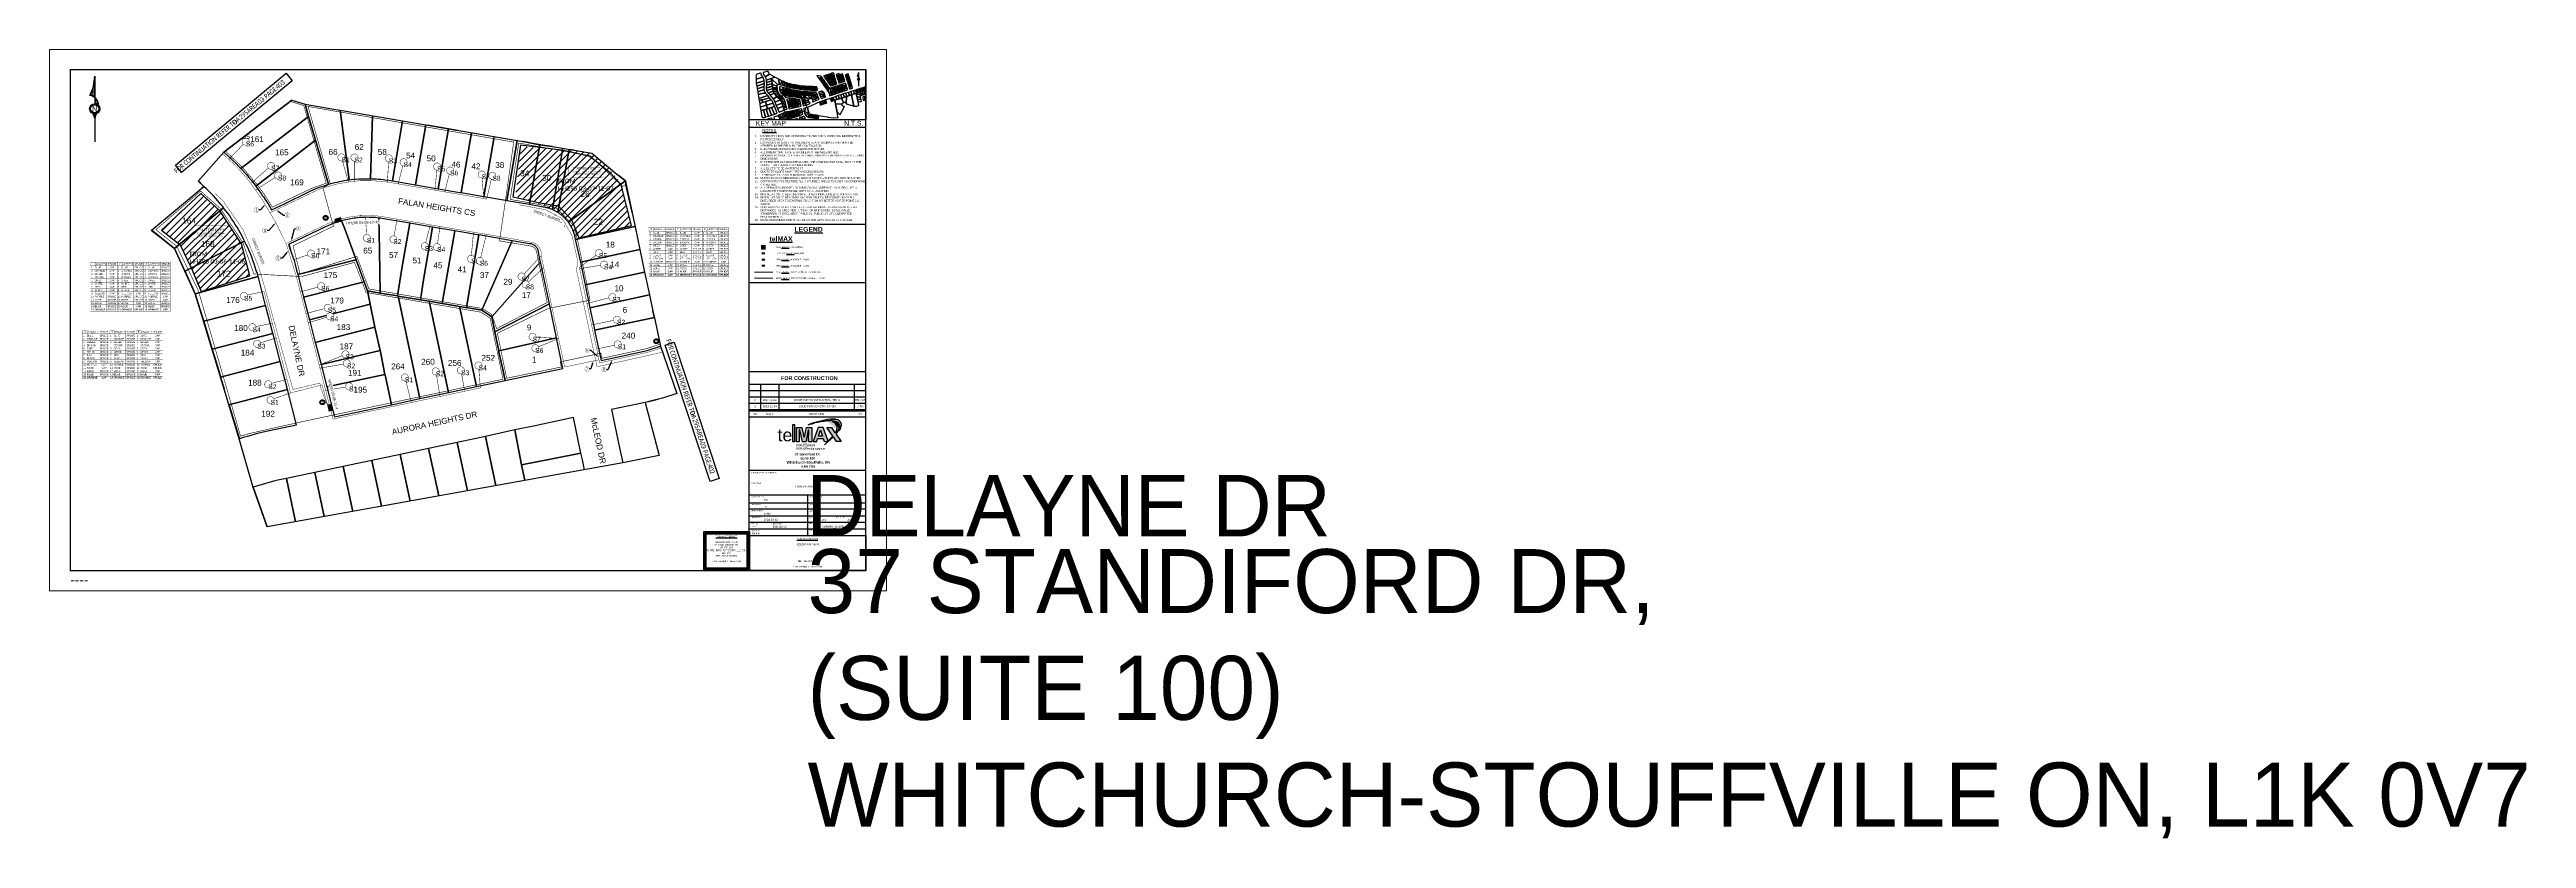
# Paper-space layout '404' of a CAD drawing. Header units: metres. Extents: x 0 to 2556, y -256 to 559.
# The model-space entities are those that its viewports show. They can reach past a viewport. Long polylines and large blocks are cut down to what shows.
import ezdxf
from ezdxf import colors
from ezdxf.entities.mleader import LeaderData, LeaderLine
from ezdxf.enums import TextEntityAlignment as Align
from ezdxf.math import Vec2, Vec3

# ---------------------------------------------------------------- set-up
doc = ezdxf.new("R2018")
doc.units = ezdxf.units.M
doc.header["$LTSCALE"] = 10
doc.header["$MEASUREMENT"] = 0
doc.linetypes.add('DASHED', pattern=[0.75, 0.5, -0.25])
doc.linetypes.add('HIDDENX2', pattern=[0.75, 0.5, -0.25])
for name, color, linetype in [('Arb_Splice', 7, 'Continuous'), ('Aurora_Parcel', 252, 'Continuous'), ('Boundry FDH', 7, 'Continuous'), ('Cluster', 7, 'Continuous'), ('Conduit_Distribution_14WAY - 14_10mm', 1, 'DASHED'), ('Conduit_Drop_1Way', 6, 'Continuous'), ('Conduit_Drop_Single - 14_10mm', 6, 'DASHED'), ('Drawing Construction Notes', 210, 'Continuous'), ('Duct 0 One Way(Magenta)', 20, 'Continuous'), ('Duct 14Wway 1(Blue)', 5, 'Continuous'), ('Duct 14Wway 10(Purple)', 195, 'Continuous'), ('Duct 14Wway 11(Rose)', 221, 'Continuous'), ('Duct 14Wway 12(Aqua)', 133, 'Continuous'), ('Duct 14Wway 2(Orange)', 20, 'Continuous'), ('Duct 14Wway 3(Green)', 102, 'Continuous'), ('Duct 14Wway 4(Brown)', 27, 'Continuous'), ('Duct 14Wway 5(Slate)', 8, 'Continuous'), ('Duct 14Wway 6(White)', 7, 'Continuous'), ('Duct 14Wway 7(Red)', 1, 'Continuous'), ('Duct 14Wway 8(Black)', 250, 'Continuous'), ('Duct 14Wway 9(Yellow)', 2, 'Continuous'), ('Duct 14Wway L1(Blue)', 170, 'Continuous'), ('Duct 14Wway L2(Orange)', 32, 'Continuous'), ('Existing telMAX 2436 HH', 8, 'Continuous'), ('FC-ADDRESS', 7, 'Continuous'), ('LB-STNAMES', 141, 'Continuous'), ('M-DUCT', 7, 'Continuous'), ('New telMAX 1730 HH', 102, 'Continuous'), ('New telMAX 2436 HH', 6, 'Continuous'), ('New telMAX FDH Cabinet', 130, 'Continuous'), ('NORTH ARROW', 7, 'Continuous'), ('NRBN_TBLK', 7, 'Continuous'), ('TELMAX_TBLK', 7, 'Continuous')]:
    doc.layers.add(name, color=color, linetype=linetype)
doc.layers.add('Bell - EXISTING', color=7, linetype='Continuous', lineweight=0, true_color=0x006e33)
doc.layers.add('Underground Notes', color=7, linetype='Continuous', lineweight=0)
doc.layers.add('VIEWPORT', color=1, linetype='Continuous', lineweight=0, plot=False)
doc.styles.add('AERIAL', font='arial.ttf', dxfattribs={"height": 2})
doc.styles.add('Annotative ArialB', font='arialbd.ttf', dxfattribs={"height": 0.75})
doc.styles.add('ARIAL', font='arial.ttf')
doc.styles.add('Arial_Bold', font='arialbd.ttf', dxfattribs={"height": 2})
doc.styles.add('Legen', font='calibri.ttf')
doc.styles.get("Standard").update_dxf_attribs({"font": 'arial.ttf'})
doc.styles.add('STYLE4', font='arial.ttf')
doc.styles.add('VAULT_TEST', font='ariblk.ttf')
pattern_1 = [(45, (0, 0), (-1.767766953, 1.767766953), [])]

# ---------------------------------------------------------------- blocks, each defined once
blk = doc.blocks.new('*U100')
for points in [[(-9.8, 0), (-34.2, 0)], [(-8.2, 0.1), (-8.2, 0.1)], [(-7.5, 0.2), (-7.5, 0.2)], [(-7.1, 0.4), (-7.1, 0.4)], [(-7.1, 0.2), (-7.1, 0.2)], [(-7, 0.4), (-7, 0.4)], [(-6.6, 0.1), (-6.6, 0.1)], [(-6.3, 0.8), (-6.3, 0.8)], [(-6.1, 0.8), (-6.1, 0.8)], [(-6, 0.2), (-6, 0.2)], [(-5.9, 0.4), (-5.9, 0.4)], [(-5.9, 0.2), (-5.9, 0.2)], [(-5.9, 0.2), (-5.9, 0.2)], [(-5.9, 0), (-5.9, 0)], [(-5.8, 0.3), (-5.8, 0.3)], [(-5.8, 0.3), (-5.8, 0.3)], [(-5.5, 1), (-5.5, 1)], [(-5.5, 0.8), (-5.5, 0.8)], [(-5.3, 0), (-4.3, 0)], [(23.7, 0.6), (23.7, 0.6)], [(23.8, 0.4), (23.8, 0.4)], [(24, 0.8), (24, 0.8)], [(24.1, 0.9), (24.1, 0.9)], [(24.1, 0.4), (24.1, 0.4)], [(24.7, 0.7), (24.7, 0.7)], [(24.9, 0.6), (24.9, 0.6)], [(24.9, 0.5), (24.9, 0.5)], [(25.3, 0.3), (25.3, 0.3)], [(26.2, 0.3), (26.2, 0.3)], [(-8.1, -0.1), (-8.1, -0.1)], [(-7.3, -0.1), (-7.3, -0.1)], [(-7.3, -0.1), (-7.3, -0.1)], [(-6.9, -0.1), (-6.9, -0.1)], [(-6.9, -0.3), (-6.9, -0.3)], [(-6.9, -0.4), (-6.9, -0.4)], [(-6.8, -0.5), (-6.8, -0.5)], [(-6.8, -0.6), (-6.8, -0.6)], [(-6.4, -0.7), (-6.4, -0.7)], [(-6.3, -0.5), (-6.3, -0.5)], [(-6.1, -0.2), (-6.1, -0.2)], [(-6, -0.3), (-6, -0.3)], [(-5.7, -0.3), (-5.7, -0.3)], [(-5.7, -1), (-5.7, -1)], [(-5.6, -0.8), (-5.6, -0.8)], [(-5.5, -0.7), (-5.5, -0.7)], [(-5.5, -0.8), (-5.5, -0.8)]]:
    blk.add_lwpolyline(points)
for points in [[(-9.8, 0, 0.044268), (-5, 1.8)], [(-8.6, 0, 0.029067), (-5.4, 1.2)], [(-5.4, 1.2, 0.108002), (-5.4, -1.2)], [(-5, -1.8, 0.044268), (-9.8, 0)], [(-5.4, -1.2, 0.029067), (-8.6, 0)]]:
    blk.add_lwpolyline(points, format="xyb")
at = {"layer": 'NORTH ARROW', "color": 7}
for points in [[(0, 5.3), (0, 4.3)], [(33.8, 0), (4.3, 0)], [(5.3, 0), (4.3, 0)], [(27.1, 0.3), (12.2, 0.3)], [(12.3, 0.4), (12.3, 0.4)], [(12.8, 0.8), (12.8, 0.8)], [(13.1, 1.7), (13.1, 1.7)], [(13.1, 1.6), (13.1, 1.6)], [(13.1, 1.5), (13.1, 1.5)], [(13.2, 0.9), (13.2, 0.9)], [(13.3, 1), (13.3, 1)], [(13.3, 0.8), (13.3, 0.8)], [(13.4, 2.5), (13.4, 2.5)], [(13.4, 0.5), (13.4, 0.5)], [(13.5, 2.5), (13.5, 2.5)], [(13.5, 1.5), (13.5, 1.5)], [(13.5, 0.5), (13.5, 0.5)], [(13.5, 0.4), (13.5, 0.4)], [(13.7, 3), (13.7, 3)], [(13.7, 2.1), (13.7, 2.1)], [(13.7, 0.4), (13.7, 0.4)], [(13.8, 2.7), (13.8, 2.7)], [(13.8, 1.4), (13.8, 1.4)], [(13.8, 0.9), (13.8, 0.9)], [(13.9, 2.5), (13.9, 2.5)], [(14, 3.6), (14, 3.6)], [(14, 3.5), (14, 3.5)], [(14, 2.8), (14, 2.8)], [(14, 2.2), (14, 2.2)], [(14, 2.1), (14, 2.1)], [(14, 1.1), (14, 1.1)], [(14.1, 4.5), (14.1, 4.5)], [(14.1, 2.3), (14.1, 2.3)], [(14.1, 1.4), (14.1, 1.4)], [(14.1, 1.3), (14.1, 1.3)], [(14.2, 3.4), (14.2, 3.4)], [(14.2, 1.7), (14.2, 1.7)], [(14.2, 1.6), (14.2, 1.6)], [(14.3, 4.4), (14.3, 4.4)], [(14.3, 4.1), (14.3, 4.1)], [(14.3, 1.4), (14.3, 1.4)], [(14.3, 0.8), (14.3, 0.8)], [(14.4, 4.2), (14.4, 4.2)], [(14.4, 3.2), (14.4, 3.2)], [(14.4, 1.9), (14.4, 1.9)], [(14.4, 1.1), (14.4, 1.1)], [(14.4, 1), (14.4, 1)], [(14.5, 4), (14.5, 4)], [(14.5, 3.8), (14.5, 3.8)], [(14.5, 2.3), (14.5, 2.3)], [(14.5, 0.6), (14.5, 0.6)], [(14.6, 2.3), (14.6, 2.3)], [(14.6, 0.6), (14.6, 0.6)], [(14.7, 4.1), (14.7, 4.1)], [(14.7, 3.9), (14.7, 3.9)], [(14.7, 3.3), (14.7, 3.3)], [(14.7, 3), (14.7, 3)], [(14.7, 2.4), (14.7, 2.4)], [(14.7, 1.9), (14.7, 1.9)], [(14.7, 1.3), (14.7, 1.3)], [(14.7, 0.4), (14.7, 0.4)], [(14.8, 3.1), (14.8, 3.1)], [(14.9, 2.8), (14.9, 2.8)], [(15, 3.6), (15, 3.6)], [(15, 2.9), (15, 2.9)], [(15, 2.9), (15, 2.9)], [(15, 2.7), (15, 2.7)], [(15, 1.9), (15, 1.9)], [(15, 0.8), (15, 0.8)], [(15, 0.7), (15, 0.7)], [(15.1, 2.2), (15.1, 2.2)], [(15.2, 3.3), (15.2, 3.3)], [(15.2, 2), (15.2, 2)], [(15.3, 3.4), (15.3, 3.4)], [(15.3, 2.5), (15.3, 2.5)], [(15.3, 1.7), (15.3, 1.7)], [(15.3, 1.6), (15.3, 1.6)], [(15.3, 1.4), (15.3, 1.4)], [(15.3, 1.3), (15.3, 1.3)], [(15.3, 1.2), (15.3, 1.2)], [(15.3, 0.8), (15.3, 0.8)], [(15.4, 3.8), (15.4, 3.8)], [(15.5, 3.2), (15.5, 3.2)], [(15.5, 1.5), (15.5, 1.5)], [(15.5, 1.2), (15.5, 1.2)], [(15.6, 1.8), (15.6, 1.8)], [(15.6, 1), (15.6, 1)], [(15.6, 0.3), (15.6, 0.3)], [(15.7, 3.7), (15.7, 3.7)], [(15.7, 2.5), (15.7, 2.5)], [(15.7, 0.6), (15.7, 0.6)], [(15.8, 3.4), (15.8, 3.4)], [(15.8, 2.2), (15.8, 2.2)], [(15.8, 2.1), (15.8, 2.1)], [(15.8, 0.4), (15.8, 0.4)], [(15.9, 3.2), (15.9, 3.2)], [(15.9, 2.3), (15.9, 2.3)], [(15.9, 1.2), (15.9, 1.2)], [(16, 3.4), (16, 3.4)], [(16, 2.8), (16, 2.8)], [(16.1, 2.7), (16.1, 2.7)], [(16.1, 2.6), (16.1, 2.6)], [(16.1, 1), (16.1, 1)], [(16.2, 2.8), (16.2, 2.8)], [(16.2, 2.3), (16.2, 2.3)], [(16.2, 2), (16.2, 2)], [(16.2, 0.6), (16.2, 0.6)], [(16.3, 3.4), (16.3, 3.4)], [(16.3, 2.2), (16.3, 2.2)], [(16.3, 1.7), (16.3, 1.7)], [(16.4, 3.2), (16.4, 3.2)], [(16.4, 1.8), (16.4, 1.8)], [(16.5, 3.3), (16.5, 3.3)], [(16.5, 1.6), (16.5, 1.6)], [(16.5, 1.1), (16.5, 1.1)], [(16.5, 1.1), (16.5, 1.1)], [(16.5, 0.7), (16.5, 0.7)], [(16.6, 3.1), (16.6, 3.1)], [(16.6, 2.3), (16.6, 2.3)], [(16.6, 1.2), (16.6, 1.2)], [(16.6, 0.9), (16.6, 0.9)], [(16.6, 0.6), (16.6, 0.6)], [(16.8, 2.9), (16.8, 2.9)], [(16.8, 1.6), (16.8, 1.6)], [(16.8, 1.2), (16.8, 1.2)], [(16.8, 0.7), (16.8, 0.7)], [(16.9, 1.8), (16.9, 1.8)], [(16.9, 0.5), (16.9, 0.5)], [(17.1, 2.9), (17.1, 2.9)], [(17.1, 2.5), (17.1, 2.5)], [(17.1, 2.2), (17.1, 2.2)], [(17.1, 2.1), (17.1, 2.1)], [(17.1, 1.9), (17.1, 1.9)], [(17.2, 2.7), (17.2, 2.7)], [(17.2, 0.5), (17.2, 0.5)], [(17.3, 2.4), (17.3, 2.4)], [(17.4, 2.6), (17.4, 2.6)], [(17.4, 2.5), (17.4, 2.5)], [(17.4, 2.2), (17.4, 2.2)], [(17.4, 1.3), (17.4, 1.3)], [(17.4, 0.8), (17.4, 0.8)], [(17.5, 1.9), (17.5, 1.9)], [(17.5, 1.4), (17.5, 1.4)], [(17.5, 0.5), (17.5, 0.5)], [(17.6, 1.5), (17.6, 1.5)], [(17.7, 1.3), (17.7, 1.3)], [(17.7, 0.9), (17.7, 0.9)], [(17.8, 2.4), (17.8, 2.4)], [(17.8, 1.1), (17.8, 1.1)], [(17.8, 1), (17.8, 1)], [(17.9, 2.1), (17.9, 2.1)], [(17.9, 0.8), (17.9, 0.8)], [(17.9, 0.4), (17.9, 0.4)], [(18, 1.5), (18, 1.5)], [(18.1, 2.7), (18.1, 2.7)], [(18.1, 1.1), (18.1, 1.1)], [(18.2, 1), (18.2, 1)], [(18.3, 2), (18.3, 2)], [(18.3, 1.9), (18.3, 1.9)], [(18.4, 2.5), (18.4, 2.5)], [(18.4, 1.8), (18.4, 1.8)], [(18.4, 1.7), (18.4, 1.7)], [(18.5, 2), (18.5, 2)], [(18.6, 2.5), (18.6, 2.5)], [(18.6, 2.3), (18.6, 2.3)], [(18.6, 1.9), (18.6, 1.9)], [(18.6, 0.6), (18.6, 0.6)], [(18.7, 1.7), (18.7, 1.7)], [(18.7, 0.5), (18.7, 0.5)], [(18.7, 0.4), (18.7, 0.4)], [(18.8, 1.4), (18.8, 1.4)], [(18.8, 0.7), (18.8, 0.7)], [(18.9, 1.2), (18.9, 1.2)], [(18.9, 0.8), (18.9, 0.8)], [(19, 0.9), (19, 0.9)], [(19, 0.9), (19, 0.9)], [(19.1, 1.7), (19.1, 1.7)], [(19.1, 0.7), (19.1, 0.7)], [(19.2, 1.9), (19.2, 1.9)], [(19.2, 1.4), (19.2, 1.4)], [(19.2, 0.3), (19.2, 0.3)], [(19.4, 0.8), (19.4, 0.8)], [(19.4, 0.4), (19.4, 0.4)], [(19.5, 1.9), (19.5, 1.9)], [(19.5, 1.8), (19.5, 1.8)], [(19.6, 1.1), (19.6, 1.1)], [(19.7, 1.4), (19.7, 1.4)], [(19.7, 1.3), (19.7, 1.3)], [(19.8, 2), (19.8, 2)], [(20, 1.5), (20, 1.5)], [(20, 1.3), (20, 1.3)], [(20, 0.4), (20, 0.4)], [(20.1, 0.7), (20.1, 0.7)], [(20.2, 1), (20.2, 1)], [(20.2, 0.9), (20.2, 0.9)], [(20.2, 0.8), (20.2, 0.8)], [(20.3, 1), (20.3, 1)], [(20.4, 0.4), (20.4, 0.4)], [(20.5, 1.6), (20.5, 1.6)], [(20.5, 1.2), (20.5, 1.2)], [(20.6, 1.7), (20.6, 1.7)], [(20.7, 1.7), (20.7, 1.7)], [(20.8, 1.8), (20.8, 1.8)], [(20.8, 0.6), (20.8, 0.6)], [(20.9, 0.6), (20.9, 0.6)], [(20.9, 0.4), (20.9, 0.4)], [(21, 1.2), (21, 1.2)], [(21.1, 1.6), (21.1, 1.6)], [(21.3, 1.5), (21.3, 1.5)], [(21.3, 1), (21.3, 1)], [(21.3, 0.5), (21.3, 0.5)], [(21.4, 0.8), (21.4, 0.8)], [(21.4, 0.6), (21.4, 0.6)], [(21.5, 0.8), (21.5, 0.8)], [(21.5, 0.5), (21.5, 0.5)], [(21.7, 1.1), (21.7, 1.1)], [(21.8, 1.4), (21.8, 1.4)], [(21.8, 1), (21.8, 1)], [(21.9, 1.2), (21.9, 1.2)], [(22.1, 0.4), (22.1, 0.4)], [(22.3, 1), (22.3, 1)], [(22.4, 1.1), (22.4, 1.1)], [(22.5, 0.8), (22.5, 0.8)], [(22.6, 0.6), (22.6, 0.6)], [(22.6, 0.5), (22.6, 0.5)], [(22.6, 0.4), (22.6, 0.4)], [(22.7, 0.4), (22.7, 0.4)], [(22.8, 0.6), (22.8, 0.6)], [(22.9, 1), (22.9, 1)], [(23.1, 0.5), (23.1, 0.5)], [(23.6, 1), (23.6, 1)], [(23.6, 0.8), (23.6, 0.8)], [(0, -4.3), (0, -5.3)], [(4.4, -3.8), (4.4, -3.8)], [(4.6, -3.4), (4.6, -3.4)], [(4.6, -3.4), (4.6, -3.4)], [(4.6, -3.6), (4.6, -3.6)], [(4.7, -3.6), (4.7, -3.6)], [(4.9, -3.5), (4.9, -3.5)], [(5.1, -3.1), (5.1, -3.1)], [(5.2, -3), (5.2, -3)], [(5.2, -3.6), (5.2, -3.6)], [(5.3, -2.3), (5.3, -2.3)], [(5.4, -2.9), (5.4, -2.9)], [(5.5, -2.5), (5.5, -2.5)], [(5.5, -2.8), (5.5, -2.8)], [(5.5, -3), (5.5, -3)], [(10.9, -0.3), (5.6, -0.3)], [(5.6, -0.6), (5.6, -0.6)], [(5.6, -2.8), (5.6, -2.8)], [(5.6, -3), (5.6, -3)], [(5.7, -0.6), (5.7, -0.6)], [(5.7, -2.1), (5.7, -2.1)], [(5.7, -2.3), (5.7, -2.3)], [(5.7, -3.3), (5.7, -3.3)], [(5.8, -0.6), (5.8, -0.6)], [(5.8, -2), (5.8, -2)], [(5.9, -1.7), (5.9, -1.7)], [(5.9, -1.9), (5.9, -1.9)], [(5.9, -3.4), (5.9, -3.4)], [(6, -1.1), (6, -1.1)], [(6, -1.5), (6, -1.5)], [(6.1, -1.3), (6.1, -1.3)], [(6.2, -1), (6.2, -1)], [(6.2, -1), (6.2, -1)], [(6.2, -1.2), (6.2, -1.2)], [(6.2, -1.6), (6.2, -1.6)], [(6.2, -2.7), (6.2, -2.7)], [(6.2, -3.1), (6.2, -3.1)], [(6.3, -1), (6.3, -1)], [(6.3, -1.1), (6.3, -1.1)], [(6.3, -3.2), (6.3, -3.2)], [(6.4, -2.2), (6.4, -2.2)], [(6.4, -3.1), (6.4, -3.1)], [(6.5, -0.4), (6.5, -0.4)], [(6.5, -2.1), (6.5, -2.1)], [(6.5, -2.2), (6.5, -2.2)], [(6.5, -2.4), (6.5, -2.4)], [(6.5, -2.4), (6.5, -2.4)], [(6.6, -0.5), (6.6, -0.5)], [(6.6, -2.7), (6.6, -2.7)], [(6.7, -1.5), (6.7, -1.5)], [(6.7, -2.6), (6.7, -2.6)], [(6.7, -3.2), (6.7, -3.2)], [(6.9, -0.5), (6.9, -0.5)], [(6.9, -0.8), (6.9, -0.8)], [(6.9, -1.3), (6.9, -1.3)], [(6.9, -2.2), (6.9, -2.2)], [(7, -0.7), (7, -0.7)], [(7, -2.1), (7, -2.1)], [(7, -2.5), (7, -2.5)], [(7.1, -0.6), (7.1, -0.6)], [(7.1, -1), (7.1, -1)], [(7.2, -0.4), (7.2, -0.4)], [(7.2, -1.6), (7.2, -1.6)], [(7.2, -1.9), (7.2, -1.9)], [(7.2, -2.6), (7.2, -2.6)], [(7.3, -1.6), (7.3, -1.6)], [(7.4, -1.8), (7.4, -1.8)], [(7.4, -1.9), (7.4, -1.9)], [(7.5, -1.1), (7.5, -1.1)], [(7.5, -1.2), (7.5, -1.2)], [(7.5, -1.2), (7.5, -1.2)], [(7.5, -1.7), (7.5, -1.7)], [(7.5, -2.1), (7.5, -2.1)], [(7.7, -0.6), (7.7, -0.6)], [(7.7, -2.3), (7.7, -2.3)], [(7.7, -2.6), (7.7, -2.6)], [(7.8, -0.6), (7.8, -0.6)], [(7.8, -0.7), (7.8, -0.7)], [(8, -1.7), (8, -1.7)], [(8.1, -0.4), (8.1, -0.4)], [(8.1, -2), (8.1, -2)], [(8.1, -2.3), (8.1, -2.3)], [(8.2, -2.3), (8.2, -2.3)], [(8.3, -1), (8.3, -1)], [(8.3, -1), (8.3, -1)], [(8.3, -1.2), (8.3, -1.2)], [(8.3, -1.3), (8.3, -1.3)], [(8.4, -1.1), (8.4, -1.1)], [(8.5, -0.4), (8.5, -0.4)], [(8.5, -1.5), (8.5, -1.5)], [(8.5, -1.8), (8.5, -1.8)], [(8.5, -2.1), (8.5, -2.1)], [(8.7, -1.3), (8.7, -1.3)], [(8.7, -2), (8.7, -2)], [(8.8, -1.2), (8.8, -1.2)], [(8.8, -1.5), (8.8, -1.5)], [(9, -0.8), (9, -0.8)], [(9, -1.4), (9, -1.4)], [(9.1, -0.8), (9.1, -0.8)], [(9.2, -0.4), (9.2, -0.4)], [(9.3, -0.3), (9.3, -0.3)], [(9.3, -0.6), (9.3, -0.6)], [(9.3, -0.7), (9.3, -0.7)], [(9.4, -0.5), (9.4, -0.5)], [(9.4, -0.9), (9.4, -0.9)], [(9.6, -1.3), (9.6, -1.3)], [(9.6, -1.4), (9.6, -1.4)], [(9.8, -0.6), (9.8, -0.6)], [(10, -0.9), (10, -0.9)], [(10.2, -0.9), (10.2, -0.9)], [(10.5, -0.4), (10.5, -0.4)], [(10.5, -0.5), (10.5, -0.5)], [(10.6, -0.4), (10.6, -0.4)]]:
    blk.add_lwpolyline(points, dxfattribs=at)
for points in [[(3.1, -4.3, 0.35703), (13.8, 5)], [(12.2, 0.3, 0.10095), (14.1, 4.5)], [(13.8, 5, 0.111993), (33.8, 0)], [(14.1, 4.5, 0.073628), (27.1, 0.3)], [(4, -3.9, 0.185038), (10.9, -0.3)], [(4, -3.9, 0.180786), (5.6, -0.3)]]:
    blk.add_lwpolyline(points, format="xyb", dxfattribs=at)
for radius in [5.26, 4.32, 4.21]:
    blk.add_circle((0, 0), radius, dxfattribs=at)
at = {"layer": 'NORTH ARROW', "color": 7, "style": 'ARIAL'}
blk.add_text('N', height=5.5, rotation=270.1388, dxfattribs=at).set_placement((0, 0), align=Align.MIDDLE_CENTER)
blk = doc.blocks.new('telMAX LOGO')
h = blk.add_hatch(color=256)
h.dxf.hatch_style = 1
h.paths.add_polyline_path([(-47.3, 31.7), (-52.8, 31.7), (-52.7, -22.5), (-47.3, -22.5)])
h.paths.add_polyline_path([(-33.6, 15.4), (-31.5, 15.4), (-22.9, -22.5), (-12.2, -22.5), (-4.3, 14.4), (-2.3, 14.5), (-3.5, -22.2), (7.1, -22.2), (7, 22.8), (-10.4, 22.9), (-15.9, -7.4), (-18.1, -7.6), (-24.6, 22.5), (-41.9, 22.5), (-41.9, -22.8), (-33, -22.6)])
h.paths.add_polyline_path([(10.8, -22.1), (22.2, -22.1), (25, -12.2), (42.4, -12), (42.4, -11.8), (45.8, -21.7), (57.1, -21.3), (58, -20.4), (42.4, 22.5), (27.2, 22.4)])
h.paths.add_polyline_path([(33.8, 14.3), (34.6, 14.3), (40.5, -5), (27.7, -4.9)], flags=16)
h.paths.add_polyline_path([(83.3, 1), (83.1, 1.3), (91.6, 15, 0.055229), (92.6, 20, 0.385775), (72.5, 40.2, -0.595), (79.7, 5.9), (69.1, 22.9), (54.4, 22.8), (73.1, -4.7), (58, -20.4), (58.5, -22), (75.6, -7.5), (84.4, -21.5), (98.9, -21.5)])
h = blk.add_hatch(color=152)
h.dxf.hatch_style = 1
edge = h.paths.add_edge_path()
edge.add_arc((72.3, -70.3), 118.9, 84.9842, 85.66886)
edge.add_arc((80.3, 28.1), 20.2, 87.34591, 89.40933)
edge.add_line((80.6, 48.3), (66, 48.4))
edge.add_arc((72.4, -75.9), 124.5, 92.93998, 93.03868)
edge.add_arc((95.8, -219), 269.1, 96.39335, 112.07277)
edge.add_arc((27.4, -62.1), 98.1, 103.1067, 109.52698, ccw=False)
edge.add_arc((-115.2, 496.7), 478.6, 284.56767, 285.48189)
edge.add_arc((55, -108.4), 150, 99.66364, 106.45078, ccw=False)
edge.add_arc((67.4, -132.3), 175.8, 94.61937, 102.32741, ccw=False)
edge.add_arc((61.4, -50.7), 94, 76.74802, 95.00258, ccw=False)
edge.add_arc((78.1, 23.2), 18.2, -39.50022, 74.43264, ccw=False)
edge.add_arc((72.3, 31.2), 27.9, 315.55508, 356.066)
edge.add_line((100, 29.2), (100, 32.4))
edge.add_arc((80.3, 28.1), 20.2, 12.33135, 83.30715)
edge = h.paths.add_edge_path()
edge.add_arc((72.3, -70.3), 118.9, 84.9842, 85.66886)
edge.add_arc((80.3, 28.1), 20.2, 87.34591, 90.05614)
edge.add_line((80.3, 48.3), (64.6, 48.3))
edge.add_arc((95.8, -219), 269.1, 96.65854, 112.07277)
edge.add_arc((27.4, -62.1), 98.1, 103.1067, 109.52698, ccw=False)
edge.add_arc((-115.2, 496.7), 478.6, 284.56767, 285.48189)
edge.add_arc((55, -108.4), 150, 99.66364, 106.45078, ccw=False)
edge.add_arc((67.4, -132.3), 175.8, 94.61937, 102.32741, ccw=False)
edge.add_arc((61.4, -50.7), 94, 76.74802, 95.00258, ccw=False)
edge.add_arc((78.1, 23.2), 18.2, -39.50022, 74.43264, ccw=False)
edge.add_arc((72.3, 31.2), 27.9, 315.55508, 356.066)
edge.add_line((100, 29.2), (100, 32.4))
edge.add_arc((80.3, 28.1), 20.2, 12.33135, 83.30715)
h = blk.add_hatch(color=152)
h.dxf.hatch_style = 1
edge = h.paths.add_edge_path()
edge.add_arc((72.3, -70.3), 118.9, 84.9842, 85.66886)
edge.add_arc((80.3, 28.1), 20.2, 87.34591, 89.40933)
edge.add_line((80.6, 48.3), (66, 48.4))
edge.add_arc((72.4, -75.9), 124.5, 92.93998, 93.03868)
edge.add_arc((95.8, -219), 269.1, 96.39335, 112.07277)
edge.add_arc((27.4, -62.1), 98.1, 103.1067, 109.52698, ccw=False)
edge.add_arc((-115.2, 496.7), 478.6, 284.56767, 285.48189)
edge.add_arc((55, -108.4), 150, 99.66364, 106.45078, ccw=False)
edge.add_arc((67.4, -132.3), 175.8, 94.61937, 102.32741, ccw=False)
edge.add_arc((61.4, -50.7), 94, 76.74802, 95.00258, ccw=False)
edge.add_arc((78.1, 23.2), 18.2, -39.50022, 74.43264, ccw=False)
edge.add_arc((72.3, 31.2), 27.9, 315.55508, 362.12768)
edge.add_arc((80.3, 28.1), 20.2, 11.65372, 83.30715)
at = {"true_color": 0x3550b1}
h = blk.add_hatch(color=175, dxfattribs=at)
h.dxf.hatch_style = 1
h.paths.add_polyline_path([(65.8, 48.4), (82.7, 48.1, 0.035557)])
h = blk.add_hatch(color=256)
h.dxf.hatch_style = 1
h.paths.add_polyline_path([(58.3, -21.2), (58, -20.4), (57.1, -21.3)])
for p, q in [((54.4, 22.8), (69.1, 22.9)), ((69.1, 22.9), (79.7, 5.9)), ((83.1, 1.3), (91.6, 15)), ((-3.5, -22.2), (7.1, -22.2))]:
    blk.add_line(p, q)
at = {"color": 175, "true_color": 0x3550b1}
blk.add_line((66, 48.4), (80.8, 48.3), dxfattribs=at)
for points in [[(-52.8, 31.7), (-47.3, 31.7), (-47.3, -22.5), (-52.7, -22.5)], [(22.2, -22.1), (25, -12.2), (42.4, -12), (42.4, -11.8), (45.8, -21.7), (58.3, -21.2), (42.4, 22.5), (27.2, 22.4), (10.8, -22.1)]]:
    blk.add_lwpolyline(points, close=True)
for points in [[(-33, -22.6), (-41.9, -22.8), (-41.9, 22.5), (-24.6, 22.5), (-18.1, -7.6), (-15.9, -7.4), (-10.4, 22.9), (7, 22.8), (7.1, -22.2)], [(-3.5, -22.2), (-2.3, 14.5), (-4.3, 14.4), (-12.2, -22.5), (-22.9, -22.5), (-31.5, 15.4), (-33.6, 15.4), (-33, -22.7)], [(27.7, -5), (33.8, 14.3), (34.6, 14.3), (40.5, -5), (27.7, -4.9)], [(46.7, -32), (73.1, -4.7), (54.4, 22.8), (69.1, 22.9), (79.7, 5.9)], [(83.1, 1.3), (83.3, 1), (98.9, -21.5), (84.4, -21.5), (75.6, -7.5), (46.7, -32)], [(57.1, -21.3), (58, -20.4), (58.3, -21.2), (57.1, -21.3)]]:
    blk.add_lwpolyline(points)
blk.add_lwpolyline([(65.8, 48.4), (82.7, 48.1)], dxfattribs=at)
at = {"color": 152}
for centre, radius, start, end in [((95.8, -219), 269.1, 96.39335, 112.12601), ((27.4, -62.1), 98.1, 103.1067, 109.69575), ((-115.2, 496.7), 478.6, 284.56767, 285.87763), ((55, -108.4), 150, 99.66364, 106.45078), ((67.4, -132.3), 175.8, 93.73867, 102.32741), ((61.4, -50.7), 94, 76.67354, 95.00258), ((78.1, 23.2), 18.2, 320.49978, 75.67451), ((80.3, 28.1), 20.2, 11.65372, 83.30715), ((72.3, 31.2), 27.9, 315.55508, 2.12768)]:
    blk.add_arc(centre, radius, start, end, dxfattribs=at)
at = {"color": 175, "true_color": 0x3550b1}
for centre, radius, start, end in [((72.3, -70.3), 118.9, 84.94247, 93.12991), ((80.3, 28.1), 20.2, 87.34591, 89.35386)]:
    blk.add_arc(centre, radius, start, end, dxfattribs=at)
for centre, radius, start, end in [((66.8, 21.1), 19.9, 310.34616, 73.35673), ((71.4, 19), 21.2, 2.69441, 87.07592), ((69.8, 22.1), 22.9, 342.01482, 354.75387)]:
    blk.add_arc(centre, radius, start, end)
at = {"style": 'AERIAL'}
blk.add_text('te', height=40, rotation=0.05614, dxfattribs=at).set_placement((-101.2, -21.2))
at = {"color": 152, "style": 'AERIAL'}
for s, width, p in [('MAX', 1.2, (-42.4, -36.9)), ('MAX', 1.2, (-42.4, -47.8)), ('Speed', 0.9, (-14.6, -36.7)), ('Performance', 0.9, (-14.2, -48.1))]:
    blk.add_text(s, height=8, rotation=0.05614, dxfattribs=dict(at, width=width)).set_placement(p)
blk = doc.blocks.new('rev_line')
for points in [[(0, 6.5), (120.1, 6.5)], [(11.7, 6.5), (11.7, 0)], [(30.6, 6.5), (30.6, 0)], [(108.7, 0), (108.7, 6.5)]]:
    blk.add_lwpolyline(points)
for tag, p in [('REV_NO', (5.8, 3.3)), ('REV_DATE', (21.1, 3.3)), ('REV_NOTES', (69.6, 3.3)), ('REV_BY', (114.4, 3.3))]:
    blk.add_attdef(tag, text='', height=2, rotation=360).set_placement(p, align=Align.MIDDLE_CENTER)
blk = doc.blocks.new('*U192')
blk.add_wipeout([(6.5, 1.4), (6.5, -0.8), (3.3, -0.8), (3.3, 1.4)])
at = {"true_color": 0x08daff}
blk.add_hatch(color=140, dxfattribs=at).paths.add_polyline_path([(-2.2, 2.2), (2.2, 2.2), (2.2, -2.2), (-2.2, -2.2)])
at = {"color": 18, "linetype": 'Continuous', "true_color": 0x000000, "const_width": 0.4}
blk.add_lwpolyline([(-2.2, 2.2), (2.2, 2.2), (2.2, -2.2), (-2.2, -2.2)], close=True, dxfattribs=at)
at = {"insert": (0, 0), "char_height": 1.554, "attachment_point": 5}
blk.add_mtext_dynamic_manual_height_columns('{\\fArial|b1|i0|c0|p34;\\T0.75;\\C256;\\c0;FDH}', width=4.244, gutter_width=1.55, heights=[0.591], dxfattribs=at)
at = {"color": 7, "style": 'ARIAL', "flags": 1}
for tag, p in [('ADDRESS', (3.8, 2.1)), ('SECTION', (3.8, 6.1)), ('FIBER_COUNT', (3.8, 4.1))]:
    blk.add_attdef(tag, p, '', height=1.25, dxfattribs=at)
at = {"color": 7, "style": 'ARIAL'}
blk.add_attdef('ID', (3.8, -0.3), '', height=1.25, dxfattribs=at)
blk = doc.blocks.new('*U193')
h = blk.add_hatch(color=256)
h.dxf.hatch_style = 1
h.paths.add_polyline_path([(-1.6, 1), (1.6, 1), (1.6, -1), (-1.6, -1)])
at = {"linetype": 'Continuous'}
blk.add_wipeout([(2, -1.1), (2, 1.1), (5.6, 1.1), (5.6, -1.1)], dxfattribs=at)
at = {"color": 7, "const_width": 0.12}
blk.add_lwpolyline([(-1.6, 1), (1.6, 1), (1.6, -1), (-1.6, -1)], close=True, dxfattribs=at)
at = {"color": 255, "style": 'VAULT_TEST', "width": 0.75}
blk.add_text('HH', height=1.41, dxfattribs=at).set_placement((0, 0), align=Align.MIDDLE_CENTER)
at = {"color": 7, "linetype": 'Continuous', "style": 'ARIAL', "flags": 1}
for tag, p in [('ADDRESS', (2.5, 7.3)), ('SECTION', (2.5, 5.4)), ('FIBER_COUNT', (2.5, 3.4)), ('LENGTH', (2.5, 1.4))]:
    blk.add_attdef(tag, p, '', height=1.25, dxfattribs=at)
at = {"color": 7, "linetype": 'Continuous', "style": 'ARIAL'}
blk.add_attdef('ID', (2.5, -0.6), '', height=1.25, dxfattribs=at)
blk = doc.blocks.new('LEGEND_CONDUIT')
at = {"ltscale": 1.5}
blk.add_lwpolyline([(0.2, -60.1), (120.2, -60.1)], dxfattribs=at)
at = {"layer": 'Conduit_Distribution_14WAY - 14_10mm', "ltscale": 0.6, "const_width": 1, "flags": 128}
blk.add_lwpolyline([(24.4, -49.3), (5.1, -49.3)], dxfattribs=at)
at = {"char_height": 1.608}
for s, width, insert, attachment_point in [('{\\C0;NEW \\L\\C180;telMAX\\l\\C0; FDH CABINET}', 28.681, (27.3, -23.5), 4), ('\\A1;{\\fArial|b1|i0|c0|p34;\\H3.10898x;\\LLEGEND\\fArial|b0|i0|c0|p34;\\H0.32165x;\\l\\C0; }', 10.189, (61.2, -5.2), 5), ('{\\C0;EXISTING \\L\\C180;telMAX\\l\\C0; HANDHOLE}', 31.356, (27.3, -29.9), 4), ('{\\C0;NEW \\L\\C180;telMAX\\l\\C0; HANDHOLE - 24x36}', 36.599, (27.3, -36.4), 4), ('{\\C0;NEW \\L\\C180;telMAX\\l\\C0; HANDHOLE - 17x30}', 36.599, (27.3, -42.8), 4)]:
    blk.add_mtext_dynamic_manual_height_columns(s, width=width, gutter_width=0.643, heights=[0], dxfattribs=dict(at, insert=insert, attachment_point=attachment_point))
at = {"layer": 'New telMAX FDH Cabinet'}
blk.add_blockref('*U192', (14.6, -23.6), dxfattribs=at)
at = {"layer": 'Existing telMAX 2436 HH'}
blk.add_blockref('*U193', (14.6, -29.9), dxfattribs=at)
at = {"layer": 'New telMAX 2436 HH'}
blk.add_blockref('*U193', (14.6, -36.4), dxfattribs=at)
at = {"insert": (32.8, -15), "char_height": 1.608, "attachment_point": 5}
blk.add_mtext_dynamic_manual_height_columns('\\A1;{\\fArial|b1|i0|c0|p34;\\H3.10898x;\\L\\C180;telMAX\\fArial|b0|i0|c0|p34;\\H0.32165x;\\l\\C0; }', width=8.442, gutter_width=0.643, heights=[0], dxfattribs=at)
at = {"layer": 'New telMAX 1730 HH'}
blk.add_blockref('*U193', (14.6, -42.8), dxfattribs=at)
at = {"layer": 'Conduit_Drop_Single - 14_10mm', "const_width": 1, "flags": 128}
blk.add_lwpolyline([(24.4, -55.7), (5.1, -55.7)], dxfattribs=at)
at = {"char_height": 1.608, "attachment_point": 4}
for s, width, insert in [('{\\C0;NEW \\L\\C180;telMAX\\l\\C0; 14 WAY CONDUIT - Distribution}', 63.782, (27.3, -49.2)), ('{\\C0;NEW \\L\\C180;telMAX\\l \\C0;1 WAY CONDUIT - 8/6.5mm - DROP}', 51.586, (27.4, -55.7))]:
    blk.add_mtext_dynamic_manual_height_columns(s, width=width, gutter_width=0.643, heights=[0], dxfattribs=dict(at, insert=insert))
blk = doc.blocks.new('*U270')
blk.add_line((722, 124.4), (842.1, 124.4))
at = {"color": 7}
for p, q in [((722, 98.9), (842.1, 98.9)), ((722, 90.8), (842.1, 90.8)), ((722, 84.5), (842.1, 84.5)), ((722, 77.5), (842.1, 77.5)), ((782.1, 98.9), (782.1, 57.1)), ((722, 70.9), (842.1, 70.9)), ((722, 63.9), (842.1, 63.9))]:
    blk.add_line(p, q, dxfattribs=at)
at = {"color": 7, "const_width": 1.21}
for points in [[(722, 538), (21.5, 538), (21.5, 20.8), (842.1, 20.8), (842.1, 538)], [(842.1, 538), (722, 538)]]:
    blk.add_lwpolyline(points, dxfattribs=at)
at = {"color": 7, "const_width": 1}
blk.add_lwpolyline([(21.5, 538), (842.1, 538), (842.1, 20.8), (21.5, 20.8)], close=True, dxfattribs=at)
at = {"color": 0}
blk.add_lwpolyline([(722, 538), (842.1, 538), (842.1, 486.3), (722, 486.3)], close=True, dxfattribs=at)
at = {"color": 7}
for points in [[(722, 20.8), (722, 534.7)], [(722, 226.4), (842.1, 226.4)], [(722, 187.2), (842.1, 187.2)], [(722, 185.7), (842.1, 185.7)], [(722, 56.9), (842.1, 56.9)]]:
    blk.add_lwpolyline(points, dxfattribs=at)
for points in [[(722, 478.7), (842.1, 478.7)], [(722, 193.7), (842.1, 193.7)], [(722, 179.6), (842.1, 179.6)], [(733.7, 193.7), (733.7, 187.2)], [(752.6, 193.7), (752.6, 187.2)], [(830.7, 187.2), (830.7, 193.7)]]:
    blk.add_lwpolyline(points)
at = {"ltscale": 3}
blk.add_lwpolyline([(722, 378.3), (842.1, 378.3)], dxfattribs=at)
at = {"layer": 'VIEWPORT'}
blk.add_lwpolyline([(0, 558.8), (863.6, 558.8), (863.6, 0), (0, 0)], close=True, dxfattribs=at)
at = {"color": 7}
for p in [(722, 206.8), (722, 200.3), (722, 193.7)]:
    blk.add_blockref('rev_line', p, dxfattribs=at)
at = {"xscale": 0.3271863227389859, "yscale": 0.3271863227389859, "zscale": 0.3271863227389859}
blk.add_blockref('telMAX LOGO', (784.3, 161.2, -12.4), dxfattribs=at)
for s, p in [('KEY MAP', (728.8, 480.1)), ('N.T.S.', (819.9, 480.2))]:
    blk.add_text(s, height=5).set_placement(p)
at = {"color": 7}
for s, p in [('NO', (727.9, 182.6)), ('DATE', (743.2, 182.6)), ('REVISIONS', (791.7, 182.6)), ('BY', (836.4, 182.6))]:
    blk.add_text(s, height=2, dxfattribs=at).set_placement(p, align=Align.MIDDLE_CENTER)
at = {"ltscale": 1.5}
for s, p in [('2', (727.9, 197)), ('1', (727.9, 190.4)), ('2024-02-22', (743.1, 197)), ('2023-12-14', (743.1, 190.4)), ('ISSUE FOR CONSTRUCTION-REV 1', (791.7, 197)), ('ISSUE FOR CONSTRUCTION', (791.7, 190.4)), ('TELMAX', (836.4, 197)), ('LYNX', (836.4, 190.4))]:
    blk.add_text(s, height=2, rotation=360, dxfattribs=at).set_placement(p, align=Align.MIDDLE_CENTER)
at = {"color": 7, "linetype": 'Continuous'}
blk.add_text('SHEET SIZE:', height=1.296, dxfattribs=at).set_placement((810.9, 75.4))
at = {"ltscale": 3, "insert": (727.6, 470.4), "char_height": 2, "width": 114.138, "attachment_point": 1}
blk.add_mtext('\\pxi-3,l3,t3;1.^IPROPERTY LINES ARE APPROXIMATE AND ARE SHOWN FOR INFORMATION PURPOSES ONLY.\\P2.^ILOCATIONS OF EXISTING UTILITIES ARE APPROXIMATE AND MUST BE VERIFIED IN THE FIELD BY THE CONTRACTOR.\\P3.^IELEVATIONS ARE BASED ON GEODETIC DATUM.\\P4.^IALL DIMENSIONS IN METERS UNLESS OTHERWISE NOTED.\\P5.^IHANDHOLES STRADDLE THE LOT LINES, UNLESS OTHERWISE STATED USING DIMENSIONS\\P6.^IIF THERE ARE ANY DISCREPANCIES, THE CONTRACTOR SHALL NOTIFY THE CONSULTANT PRIOR TO COMMENCING.\\P7.^IALL DUCTS TO BE WATERTIGHT.\\P8.^IDUCTS TO SLOPE AWAY FROM ACCESS BOXES.\\P9.^ITERMINATE ENDS WITH MANUFACTURED CAPS.\\P10.^IDUCTS TO HAVE MINIMUM OF 1000MM COVER UNLESS OTHERWISE NOTED.\\P11.^ICONTRACTOR TO RESTORE ALL DISTURBED AREAS TO EXISTING CONDITIONS OR BETTER.\\P12.^IALL SERVICES CROSSED BY DIRECTIONAL BORE PATH WILL REQUIRE  A LOCATE PIT TO DETERMINE DEPTH AND LOCATION\\P13.^IINSTALLATION TO BE HORIZONTAL DIRECTIONAL DRILLING FOR CONDUIT.\\P14.^IINSTALLATION TO BE HYDRO-VAC FOR VAULTS, RESTORATION OF ALL DISTURBED AREA TO EXISTING CONDITION OR BETTER AS PER POINT #11 ABOVE.\\P15.^ICONTRACTOR TO FOLLOW THE INSTALLATION GUIDELINES FOR OFFSET DISTANCES  AS SPECIFIED IN TOWN OF WHITCHURCH-STOUFVILLE STANDARDS V7 DOCUMENT, TABLE J-1: PUBLIC UTILITY CLEARANCE REQUIREMENTS.\\P16.^IROAD CROSSINGS FOR SHALL BE AS PER OPSD 2101.01 AND 2103.02.', dxfattribs=at)
at = {"lineweight": -3, "insert": (735.5, 476.7), "char_height": 3, "attachment_point": 1}
blk.add_mtext_dynamic_manual_height_columns('{\\LNOTES}', width=29.739, gutter_width=30, heights=[0], dxfattribs=at)
at = {"color": 7, "insert": (830.1, 219.5), "char_height": 4, "attachment_point": 6, "style": 'ARIAL'}
blk.add_mtext_dynamic_manual_height_columns('\\pxqc;{\\fArial|b1|i0|c0|p34;FOR CONSTRUCTION}', width=92.354, gutter_width=6.25, heights=[10.9], dxfattribs=at)
at = {"insert": (759.7, 142.2), "char_height": 2.514, "attachment_point": 1}
blk.add_mtext_dynamic_manual_height_columns('\\pxqc;{\\fArial|b1|i0|c0|p34;37 Sandiford Dr.\\PSuite 100\\P Whitchurch-Stouffville, ON\\P L4A 7X5}', width=45.395, gutter_width=495, heights=[15.3], dxfattribs=at)
at = {"color": 7, "ltscale": 3, "attachment_point": 1}
for s, insert, char_height, width in [('CITY/TOWN:', (724, 111.5), 1.3, 11.664), ('INTERSECTION OR ADDRESS:', (724, 122.5), 1.296, 36.004), ('APPROVED BY:', (723.9, 97.6), 1.296, 15.688), ('DRAWN BY:', (723.8, 89.7), 1.3, 13.832), ('DESIGNED BY:', (723.8, 83.3), 1.296, 14.608), ('SCALE:', (783.5, 76.7), 1.3, 6.048), ('AS BUILT DATE:', (783.8, 97.6), 1.296, 16.415), ('DATE:', (783.8, 89.7), 1.3, 4.752), ('DATE:', (783.8, 83), 1.3, 4.752), ('SHEET No.', (723.9, 62.5), 1.3, 12.105), ('PLOT DATE:', (723.9, 76.5), 1.3, 13.747), ('REV. No.', (723.9, 69.7), 1.3, 11.773), ('REV. DATE', (746.4, 69.8), 1.3, 12.018), ('CUSTOMER No.', (783.4, 63.1), 1.296, 15.325), ('PROJECT No.', (783.4, 70.1), 1.296, 14.436), ('ANSI D', (823.4, 74.1), 2, 11.586)]:
    blk.add_mtext(s, dxfattribs=dict(at, insert=insert, char_height=char_height, width=width))
at = {"ltscale": 1.5, "char_height": 2, "style": 'STYLE4'}
for s, insert, attachment_point in [('TOWN OF AURORA', (780.9, 108.6), 2), ('----', (725, 67.1), 1), ('2024-03-12', (737.1, 74.3), 1), ('2024-03-12', (746.2, 67.1), 1), ('AURORA_DA295_AREA03', (797.1, 67.1), 1), ('----', (797.1, 60.3), 1)]:
    blk.add_mtext(s, dxfattribs=dict(at, insert=insert, attachment_point=attachment_point))
at = {"color": 7, "ltscale": 3, "insert": (725, 60.1), "char_height": 2, "attachment_point": 1}
blk.add_mtext('MODEL', dxfattribs=at)
at = {"color": 1, "insert": (21.5, 16.3), "char_height": 10, "attachment_point": 1}
blk.add_mtext('----', dxfattribs=at)
at = {"color": 7, "ltscale": 3}
for tag, p in [('KS', (737.1, 94.6)), ('DRAWN_BY', (737.1, 87.5)), ('DESIGNED_BY', (737.1, 80.5)), ('ASBUILT_DATE', (797.1, 94)), ('DESIGN_SCALE', (797.1, 74.1))]:
    blk.add_attdef(tag, text='', height=2, dxfattribs=at).set_placement(p, align=Align.TOP_LEFT)
at = {"ltscale": 1.5}
blk.add_blockref('LEGEND_CONDUIT', (722, 378.3), dxfattribs=at)
blk = doc.blocks.new('CONTACT2')
at = {"ltscale": 1.5}
blk.add_lwpolyline([(0, 36.1), (120.1, 36.1), (120.1, 0), (0, 0)], close=True, dxfattribs=at)
at = {"layer": 'TELMAX_TBLK', "style": 'ARIAL'}
blk.add_text('%%UTelMAX CONTACT', height=1.8, rotation=360, dxfattribs=at).set_placement((60, 33.5), align=Align.TOP_CENTER)
for tag, height, p in [('NAME', 1.8, (60, 28)), ('EMAIL', 1.62, (60, 5)), ('TEL', 1.62, (60, 10.5))]:
    blk.add_attdef(tag, text='', height=height, rotation=360, dxfattribs=at).set_placement(p, align=Align.TOP_CENTER)
at = {"layer": 'TELMAX_TBLK', "lineweight": 30, "flags": 104}
blk.add_attdef('ADDRESS', text='', height=1.8, dxfattribs=at).set_placement((60, 22.2), align=Align.TOP_CENTER)
blk = doc.blocks.new('contact_Grahmani')
at = {"layer": 'NRBN_TBLK'}
blk.add_lwpolyline([(0, 40.5), (47.1, 40.5), (47.1, 0), (0, 0)], close=True, dxfattribs=at)
at = {"layer": 'TELMAX_TBLK'}
for points in [[(1.6, 38.9), (45.4, 38.9), (45.4, 1.6), (1.6, 1.6)], [(2.5, 38.1), (44.6, 38.1), (44.6, 2.5), (2.5, 2.5)]]:
    blk.add_lwpolyline(points, close=True, dxfattribs=at)
at = {"layer": 'TELMAX_TBLK', "insert": (23.5, 38.9), "char_height": 1.8, "width": 41.991, "attachment_point": 2, "line_spacing_factor": 0.95, "style": 'ARIAL'}
blk.add_mtext('{\\L\\PTelMAX CONTACT} \\P\\PGELENA RAHMANI\\P37 STANDIFORD DR,\\P(SUITE 100) \\PWHITCHURCH-STOUFFVILLE, ON, L1K 0V7\\PTEL: 416-890-0054\\P\\P{\\H0.9x;GRAHMANI@TELMAX.COM}', dxfattribs=at)
blk = doc.blocks.new('dt14way')
at = {"const_width": 0.45}
blk.add_lwpolyline([(0, 74.1), (0, 72.6, 0.414214), (1.8, 70.9), (6.2, 70.9, 0.414214), (7.9, 72.6), (7.9, 74.1, 0.414214), (6.2, 75.9), (1.8, 75.9, 0.414214)], format="xyb", close=True, dxfattribs=at)
at = {"const_width": 0.3}
for points in [[(6.4, 75.9), (41.3, 75.9), (41.3, 70.9), (0, 70.9)], [(41.3, 65.1), (0, 65.1)], [(25.4, 70.9), (25.4, 75.9)], [(25.4, 70.1), (25.4, 60.1)]]:
    blk.add_lwpolyline(points, dxfattribs=at)
for points in [[(41.3, 70.9), (0, 70.9), (0, 70.1), (41.3, 70.1)], [(0, 60.1), (41.3, 60.1), (41.3, 55.1), (0, 55.1)], [(0, 55.1), (41.3, 55.1), (41.3, 50.1), (0, 50.1)], [(0, 50.1), (41.3, 50.1), (41.3, 45.1), (0, 45.1)], [(0, 45.1), (41.3, 45.1), (41.3, 40.1), (0, 40.1)], [(0, 40.1), (41.3, 40.1), (41.3, 35.1), (0, 35.1)], [(0, 35.1), (41.3, 35.1), (41.3, 30.1), (0, 30.1)], [(0, 30.1), (41.3, 30.1), (41.3, 25), (0, 25)]]:
    blk.add_lwpolyline(points, close=True, dxfattribs=at)
blk.add_text('12WAY+2', height=2.55).set_placement((8.6, 73.4), align=Align.MIDDLE_LEFT)
blk.add_text('SPLICE', height=2.55).set_placement((33.4, 73.4), align=Align.MIDDLE)
at = {"ltscale": 25}
blk.add_attdef('id', text='', height=2.85, dxfattribs=at).set_placement((4, 73.4), align=Align.MIDDLE_CENTER)
at = {"layer": 'Duct 14Wway 1(Blue)', "color": 5}
for s, p in [('1', (1.1, 67.6)), ('BLUE', (6.7, 67.6))]:
    blk.add_text(s, height=2.7, dxfattribs=at).set_placement(p, align=Align.MIDDLE_LEFT)
blk.add_attdef('D1', text='', height=2.7, dxfattribs=at).set_placement((33.4, 67.6), align=Align.MIDDLE)
at = {"layer": 'Duct 14Wway 2(Orange)', "color": 30}
for s, p in [('2', (1.1, 62.6)), ('ORANGE', (6.7, 62.6))]:
    blk.add_text(s, height=2.7, dxfattribs=at).set_placement(p, align=Align.MIDDLE_LEFT)
blk.add_attdef('D2', text='', height=2.7, dxfattribs=at).set_placement((33.4, 62.6), align=Align.MIDDLE)
at = {"layer": 'Duct 14Wway 3(Green)', "color": 3}
for s, p in [('3', (1.1, 57.6)), ('GREEN', (6.7, 57.6))]:
    blk.add_text(s, height=2.7, dxfattribs=at).set_placement(p, align=Align.MIDDLE_LEFT)
blk.add_attdef('D3', text='', height=2.7, dxfattribs=at).set_placement((33.4, 57.6), align=Align.MIDDLE)
at = {"layer": 'Duct 14Wway 4(Brown)', "color": 25}
for s, p in [('4', (1.1, 52.6)), ('BROWN', (6.7, 52.6))]:
    blk.add_text(s, height=2.7, dxfattribs=at).set_placement(p, align=Align.MIDDLE_LEFT)
blk.add_attdef('D4', text='', height=2.7, dxfattribs=at).set_placement((33.4, 52.6), align=Align.MIDDLE)
at = {"layer": 'Duct 14Wway 5(Slate)', "color": 8}
for s, p in [('5', (1.1, 47.6)), ('GREY', (6.7, 47.6))]:
    blk.add_text(s, height=2.7, dxfattribs=at).set_placement(p, align=Align.MIDDLE_LEFT)
blk.add_attdef('D5', text='', height=2.7, dxfattribs=at).set_placement((33.4, 47.6), align=Align.MIDDLE)
at = {"layer": 'Duct 14Wway 6(White)', "color": 7}
for s, p in [('6', (1.1, 42.6)), ('WHITE', (6.7, 42.6))]:
    blk.add_text(s, height=2.7, dxfattribs=at).set_placement(p, align=Align.MIDDLE_LEFT)
blk.add_attdef('D6', text='', height=2.7, dxfattribs=at).set_placement((33.4, 42.6), align=Align.MIDDLE)
at = {"layer": 'Duct 14Wway 7(Red)', "color": 1}
for s, p in [('7', (1.1, 37.6)), ('RED', (6.7, 37.6))]:
    blk.add_text(s, height=2.7, dxfattribs=at).set_placement(p, align=Align.MIDDLE_LEFT)
blk.add_attdef('D7', text='', height=2.7, dxfattribs=at).set_placement((33.4, 37.6), align=Align.MIDDLE)
at = {"layer": 'Duct 14Wway 8(Black)', "color": 7}
for s, p in [('8', (1.1, 32.6)), ('BLACK', (6.7, 32.6))]:
    blk.add_text(s, height=2.7, dxfattribs=at).set_placement(p, align=Align.MIDDLE_LEFT)
blk.add_attdef('D8', text='', height=2.7, dxfattribs=at).set_placement((33.4, 32.6), align=Align.MIDDLE)
at = {"layer": 'Duct 14Wway 9(Yellow)', "color": 52}
for s, p in [('9', (1.1, 27.6)), ('YELLOW', (6.7, 27.6))]:
    blk.add_text(s, height=2.7, dxfattribs=at).set_placement(p, align=Align.MIDDLE_LEFT)
blk.add_attdef('D9', text='', height=2.7, dxfattribs=at).set_placement((33.4, 27.6), align=Align.MIDDLE)
blk.add_wipeout([(0, 5), (41.3, 5), (41.3, 0), (0, 0)])
at = {"const_width": 0.3}
for points in [[(0, 75.9), (41.3, 75.9), (41.3, 0), (0, 0)], [(0, 25), (41.3, 25), (41.3, 20), (0, 20)], [(0, 20), (41.3, 20), (41.3, 15), (0, 15)], [(0, 15), (41.3, 15), (41.3, 10), (0, 10)], [(0, 10), (41.3, 10), (41.3, 5), (0, 5)]]:
    blk.add_lwpolyline(points, close=True, dxfattribs=at)
blk.add_lwpolyline([(25.4, 0), (25.4, 70.1)], dxfattribs=at)
at = {"layer": 'Duct 14Wway 10(Purple)', "color": 192}
for s, p in [('10', (1.1, 22.5)), ('PURPLE', (6.7, 22.5))]:
    blk.add_text(s, height=2.7, dxfattribs=at).set_placement(p, align=Align.MIDDLE_LEFT)
blk.add_attdef('D10', text='', height=2.7, dxfattribs=at).set_placement((33.4, 22.5), align=Align.MIDDLE)
at = {"layer": 'Duct 14Wway 11(Rose)', "color": 6}
for s, p in [('11', (1.1, 17.5)), ('ROSE', (6.7, 17.5))]:
    blk.add_text(s, height=2.7, dxfattribs=at).set_placement(p, align=Align.MIDDLE_LEFT)
blk.add_attdef('D11', text='', height=2.7, dxfattribs=at).set_placement((33.4, 17.5), align=Align.MIDDLE)
at = {"layer": 'Duct 14Wway 12(Aqua)', "color": 4, "true_color": 0x09e0ff}
for s, p in [('12', (1.1, 12.5)), ('AQUA', (6.7, 12.5))]:
    blk.add_text(s, height=2.7, dxfattribs=at).set_placement(p, align=Align.MIDDLE_LEFT)
blk.add_attdef('D12', text='', height=2.7, dxfattribs=at).set_placement((33.4, 12.5), align=Align.MIDDLE)
at = {"layer": 'Duct 14Wway L1(Blue)', "color": 5, "style": 'Arial_Bold'}
for s, p in [('13', (1.1, 7.5)), ('BLUE', (6.7, 7.5))]:
    blk.add_text(s, height=2.7, dxfattribs=at).set_placement(p, align=Align.MIDDLE_LEFT)
blk.add_attdef('D13', text='', height=2.7, dxfattribs=at).set_placement((33.4, 7.5), align=Align.MIDDLE)
at = {"layer": 'Duct 14Wway L2(Orange)', "color": 30, "style": 'Arial_Bold'}
for s, p in [('14', (1.1, 2.5)), ('ORANGE', (6.7, 2.5))]:
    blk.add_text(s, height=2.7, dxfattribs=at).set_placement(p, align=Align.MIDDLE_LEFT)
blk.add_attdef('D14', text='', height=2.7, dxfattribs=at).set_placement((33.4, 2.5), align=Align.MIDDLE)
blk = doc.blocks.new('*U182')
at = {"ltscale": 1.5}
blk.add_lwpolyline([(-11, 71.9), (35.4, -68.9), (26.1, -72), (-20.3, 68.8)], close=True, dxfattribs=at)
at = {"ltscale": 1.5, "style": 'Legen', "width": 0.7}
for s, p in [('FOR CONTINUATION REFER TO:', (-4, 34.9)), ('DA', (8.6, -3.4)), ('AREA', (15.5, -24.3)), ('- PAGE:', (22.6, -45.7))]:
    blk.add_text(s, height=5, rotation=288.2345, dxfattribs=at).set_placement(p, align=Align.MIDDLE_CENTER)
for tag, p in [('WARD', (10.1, -7.7)), ('AREA', (17.9, -31.4)), ('PAGE', (25.5, -54.4))]:
    blk.add_attdef(tag, text='', height=5, rotation=288.2345, dxfattribs=at).set_placement(p, align=Align.MIDDLE_LEFT)
blk = doc.blocks.new('*U186')
at = {"ltscale": 1.5}
blk.add_lwpolyline([(-62.9, -36.5), (51.2, 58.2), (57.5, 50.6), (-56.6, -44.1)], close=True, dxfattribs=at)
at = {"ltscale": 1.5, "style": 'Legen', "width": 0.7}
for s, p in [('AREA', (16.9, 23.3)), ('- PAGE:', (34.3, 37.7)), ('FOR CONTINUATION REFER TO:', (-31.1, -16.5)), ('DA', (0, 9.3))]:
    blk.add_text(s, height=5, rotation=39.6788, dxfattribs=at).set_placement(p, align=Align.MIDDLE_CENTER)
for tag, p in [('PAGE', (41.3, 43.6)), ('AREA', (22.7, 28.1)), ('WARD', (3.5, 12.2))]:
    blk.add_attdef(tag, text='', height=5, rotation=39.6788, dxfattribs=at).set_placement(p, align=Align.MIDDLE_LEFT)
blk = doc.blocks.new('A$Cbe2b2ceb')
blk.add_wipeout([(-15.5, 7.2), (-18, 4.9), (-18, -4.7), (-15.5, -7.2), (15.4, -7.2), (17.9, -4.7), (17.9, 4.7), (15.4, 7.2)])
at = {"color": 4, "const_width": 0.117}
blk.add_lwpolyline([(15.4, -7.2), (-15.5, -7.2, -0.414214), (-18, -4.7), (-18, 4.7, -0.414214), (-15.5, 7.2), (15.4, 7.2, -0.414214), (17.9, 4.7), (17.9, -4.7, -0.414214)], format="xyb", close=True, dxfattribs=at)
at = {"layer": 'Underground Notes', "color": 4, "lineweight": 0, "insert": (0, 0), "char_height": 2.5, "attachment_point": 5, "style": 'AERIAL'}
blk.add_mtext_dynamic_manual_height_columns('***ATTENTION***\\P{\\H0.6x;TO BE SERVICED BY TELMAX DIRECT BURIED DROPS}', width=35.387, gutter_width=4.23, heights=[0], dxfattribs=at)
blk = doc.blocks.new('*U69')
at = {"linetype": 'Continuous', "const_width": 0.253}
blk.add_lwpolyline([(-15.5, 1.1), (0, 0)], dxfattribs=at)
at = {"linetype": 'Continuous'}
blk.add_wipeout([(-16.5, 2.8), (-17.5, 1.1), (-16.5, -0.6), (-14.5, -0.6), (-13.5, 1.1), (-14.5, 2.8)], dxfattribs=at)
at = {"linetype": 'Continuous', "const_width": 0.22}
blk.add_lwpolyline([(-15.5, -0.7, 1), (-15.5, 2.9, 1)], format="xyb", close=True, dxfattribs=at)
at = {"linetype": 'Continuous', "lineweight": 30, "flags": 104}
blk.add_attdef('S1', text='', height=1.52, dxfattribs=at).set_placement((-15.5, 1.1), align=Align.MIDDLE_CENTER)
blk = doc.blocks.new('*U70')
at = {"linetype": 'Continuous', "const_width": 0.253}
blk.add_lwpolyline([(-13.5, 4.7), (0, 0)], dxfattribs=at)
at = {"linetype": 'Continuous'}
blk.add_wipeout([(-14.5, 6.4), (-15.5, 4.7), (-14.5, 3), (-12.5, 3), (-11.5, 4.7), (-12.5, 6.4)], dxfattribs=at)
at = {"linetype": 'Continuous', "const_width": 0.22}
blk.add_lwpolyline([(-13.5, 2.9, 1), (-13.5, 6.6, 1)], format="xyb", close=True, dxfattribs=at)
at = {"linetype": 'Continuous', "lineweight": 30, "flags": 104}
blk.add_attdef('S1', text='', height=1.52, dxfattribs=at).set_placement((-13.5, 4.7), align=Align.MIDDLE_CENTER)
blk = doc.blocks.new('*U67')
at = {"linetype": 'Continuous', "const_width": 0.253}
blk.add_lwpolyline([(-12.6, -1.1), (0, 0)], dxfattribs=at)
at = {"linetype": 'Continuous'}
blk.add_wipeout([(-13.6, 0.6), (-14.6, -1.1), (-13.6, -2.8), (-11.7, -2.8), (-10.7, -1.1), (-11.7, 0.6)], dxfattribs=at)
at = {"linetype": 'Continuous', "const_width": 0.22}
blk.add_lwpolyline([(-12.6, -3, 1), (-12.6, 0.7, 1)], format="xyb", close=True, dxfattribs=at)
at = {"linetype": 'Continuous', "lineweight": 30, "flags": 104}
blk.add_attdef('S1', text='', height=1.52, dxfattribs=at).set_placement((-12.6, -1.1), align=Align.MIDDLE_CENTER)
blk = doc.blocks.new('*U138')
at = {"linetype": 'Continuous', "const_width": 0.253}
blk.add_lwpolyline([(-13.1, 6.4), (0, 0)], dxfattribs=at)
at = {"linetype": 'Continuous'}
blk.add_wipeout([(-14, 8.1), (-15, 6.4), (-14, 4.7), (-12.1, 4.7), (-11.1, 6.4), (-12.1, 8.1)], dxfattribs=at)
at = {"linetype": 'Continuous', "const_width": 0.22}
blk.add_lwpolyline([(-13.1, 4.6, 1), (-13.1, 8.3, 1)], format="xyb", close=True, dxfattribs=at)
at = {"linetype": 'Continuous', "lineweight": 30, "flags": 104}
blk.add_attdef('S1', text='', height=1.52, dxfattribs=at).set_placement((-13.1, 6.4), align=Align.MIDDLE_CENTER)
blk = doc.blocks.new('*U68')
at = {"linetype": 'Continuous', "const_width": 0.253}
blk.add_lwpolyline([(-13.7, -1), (0, 0)], dxfattribs=at)
at = {"linetype": 'Continuous'}
blk.add_wipeout([(-14.6, 0.7), (-15.6, -1), (-14.6, -2.8), (-12.7, -2.8), (-11.7, -1), (-12.7, 0.7)], dxfattribs=at)
at = {"linetype": 'Continuous', "const_width": 0.22}
blk.add_lwpolyline([(-13.7, -2.9, 1), (-13.7, 0.8, 1)], format="xyb", close=True, dxfattribs=at)
at = {"linetype": 'Continuous', "lineweight": 30, "flags": 104}
blk.add_attdef('S1', text='', height=1.52, dxfattribs=at).set_placement((-13.7, -1), align=Align.MIDDLE_CENTER)
blk = doc.blocks.new('*U139')
at = {"linetype": 'Continuous', "const_width": 0.253}
blk.add_lwpolyline([(-13.7, 1.8), (0, 0)], dxfattribs=at)
at = {"linetype": 'Continuous'}
blk.add_wipeout([(-14.7, 3.6), (-15.7, 1.8), (-14.7, 0.1), (-12.7, 0.1), (-11.7, 1.8), (-12.7, 3.6)], dxfattribs=at)
at = {"linetype": 'Continuous', "const_width": 0.22}
blk.add_lwpolyline([(-13.7, 0, 1), (-13.7, 3.7, 1)], format="xyb", close=True, dxfattribs=at)
at = {"linetype": 'Continuous', "lineweight": 30, "flags": 104}
blk.add_attdef('S1', text='', height=1.52, dxfattribs=at).set_placement((-13.7, 1.8), align=Align.MIDDLE_CENTER)
blk = doc.blocks.new('*U89')
at = {"linetype": 'Continuous', "const_width": 0.253}
blk.add_lwpolyline([(-13.3, -1.2), (0, 0)], dxfattribs=at)
at = {"linetype": 'Continuous'}
blk.add_wipeout([(-14.3, 0.5), (-15.2, -1.2), (-14.3, -2.9), (-12.3, -2.9), (-11.3, -1.2), (-12.3, 0.5)], dxfattribs=at)
at = {"linetype": 'Continuous', "const_width": 0.22}
blk.add_lwpolyline([(-13.3, -3, 1), (-13.3, 0.7, 1)], format="xyb", close=True, dxfattribs=at)
at = {"linetype": 'Continuous', "lineweight": 30, "flags": 104}
blk.add_attdef('S1', text='', height=1.52, dxfattribs=at).set_placement((-13.3, -1.2), align=Align.MIDDLE_CENTER)
blk = doc.blocks.new('*U124')
at = {"linetype": 'Continuous', "const_width": 0.253}
blk.add_lwpolyline([(-12.6, -5.1), (0, 0)], dxfattribs=at)
at = {"linetype": 'Continuous'}
blk.add_wipeout([(-13.6, -3.4), (-14.6, -5.1), (-13.6, -6.8), (-11.6, -6.8), (-10.6, -5.1), (-11.6, -3.4)], dxfattribs=at)
at = {"linetype": 'Continuous', "const_width": 0.22}
blk.add_lwpolyline([(-12.6, -7, 1), (-12.6, -3.3, 1)], format="xyb", close=True, dxfattribs=at)
at = {"linetype": 'Continuous', "lineweight": 30, "flags": 104}
blk.add_attdef('S1', text='', height=1.52, dxfattribs=at).set_placement((-12.6, -5.1), align=Align.MIDDLE_CENTER)
blk = doc.blocks.new('Sing_duct')
at = {"linetype": 'Continuous', "const_width": 0.253}
blk.add_lwpolyline([(-13.7, 0), (0, 0)], dxfattribs=at)
at = {"linetype": 'Continuous'}
blk.add_wipeout([(-14.6, 1.7), (-15.6, 0), (-14.6, -1.7), (-12.7, -1.7), (-11.7, 0), (-12.7, 1.7)], dxfattribs=at)
at = {"linetype": 'Continuous', "const_width": 0.22}
blk.add_lwpolyline([(-13.7, -1.8, 1), (-13.7, 1.8, 1)], format="xyb", close=True, dxfattribs=at)
at = {"linetype": 'Continuous', "lineweight": 30, "flags": 104}
blk.add_attdef('S1', text='', height=1.52, dxfattribs=at).set_placement((-13.7, 0), align=Align.MIDDLE_CENTER)
blk = doc.blocks.new('*U130')
at = {"linetype": 'Continuous', "const_width": 0.253}
blk.add_lwpolyline([(-11.5, -2.4), (0, 0)], dxfattribs=at)
at = {"linetype": 'Continuous'}
blk.add_wipeout([(-12.5, -0.7), (-13.5, -2.4), (-12.5, -4.1), (-10.5, -4.1), (-9.5, -2.4), (-10.5, -0.7)], dxfattribs=at)
at = {"linetype": 'Continuous', "const_width": 0.22}
blk.add_lwpolyline([(-11.5, -4.3, 1), (-11.5, -0.6, 1)], format="xyb", close=True, dxfattribs=at)
at = {"linetype": 'Continuous', "lineweight": 30, "flags": 104}
blk.add_attdef('S1', text='', height=1.52, dxfattribs=at).set_placement((-11.5, -2.4), align=Align.MIDDLE_CENTER)
blk = doc.blocks.new('*U129')
at = {"linetype": 'Continuous', "const_width": 0.253}
blk.add_lwpolyline([(-10.6, 4.6), (0, 0)], dxfattribs=at)
at = {"linetype": 'Continuous'}
blk.add_wipeout([(-11.6, 6.3), (-12.6, 4.6), (-11.6, 2.9), (-9.6, 2.9), (-8.6, 4.6), (-9.6, 6.3)], dxfattribs=at)
at = {"linetype": 'Continuous', "const_width": 0.22}
blk.add_lwpolyline([(-10.6, 2.7, 1), (-10.6, 6.4, 1)], format="xyb", close=True, dxfattribs=at)
at = {"linetype": 'Continuous', "lineweight": 30, "flags": 104}
blk.add_attdef('S1', text='', height=1.52, dxfattribs=at).set_placement((-10.6, 4.6), align=Align.MIDDLE_CENTER)
blk = doc.blocks.new('*U128')
at = {"linetype": 'Continuous', "const_width": 0.253}
blk.add_lwpolyline([(-12.5, -3.1), (0, 0)], dxfattribs=at)
at = {"linetype": 'Continuous'}
blk.add_wipeout([(-13.5, -1.4), (-14.5, -3.1), (-13.5, -4.8), (-11.5, -4.8), (-10.5, -3.1), (-11.5, -1.4)], dxfattribs=at)
at = {"linetype": 'Continuous', "const_width": 0.22}
blk.add_lwpolyline([(-12.5, -4.9, 1), (-12.5, -1.2, 1)], format="xyb", close=True, dxfattribs=at)
at = {"linetype": 'Continuous', "lineweight": 30, "flags": 104}
blk.add_attdef('S1', text='', height=1.52, dxfattribs=at).set_placement((-12.5, -3.1), align=Align.MIDDLE_CENTER)
blk = doc.blocks.new('*U127')
at = {"linetype": 'Continuous', "const_width": 0.253}
blk.add_lwpolyline([(-11.7, 3.7), (0, 0)], dxfattribs=at)
at = {"linetype": 'Continuous'}
blk.add_wipeout([(-12.7, 5.4), (-13.7, 3.7), (-12.7, 2), (-10.8, 2), (-9.8, 3.7), (-10.8, 5.4)], dxfattribs=at)
at = {"linetype": 'Continuous', "const_width": 0.22}
blk.add_lwpolyline([(-11.7, 1.9, 1), (-11.7, 5.6, 1)], format="xyb", close=True, dxfattribs=at)
at = {"linetype": 'Continuous', "lineweight": 30, "flags": 104}
blk.add_attdef('S1', text='', height=1.52, dxfattribs=at).set_placement((-11.7, 3.7), align=Align.MIDDLE_CENTER)
blk = doc.blocks.new('*U126')
at = {"linetype": 'Continuous', "const_width": 0.253}
blk.add_lwpolyline([(-12.4, 1.6), (0, 0)], dxfattribs=at)
at = {"linetype": 'Continuous'}
blk.add_wipeout([(-13.4, 3.3), (-14.4, 1.6), (-13.4, -0.1), (-11.4, -0.1), (-10.4, 1.6), (-11.4, 3.3)], dxfattribs=at)
at = {"linetype": 'Continuous', "const_width": 0.22}
blk.add_lwpolyline([(-12.4, -0.2, 1), (-12.4, 3.5, 1)], format="xyb", close=True, dxfattribs=at)
at = {"linetype": 'Continuous', "lineweight": 30, "flags": 104}
blk.add_attdef('S1', text='', height=1.52, dxfattribs=at).set_placement((-12.4, 1.6), align=Align.MIDDLE_CENTER)
blk = doc.blocks.new('*U125')
at = {"linetype": 'Continuous', "const_width": 0.253}
blk.add_lwpolyline([(-12.6, -0.8), (0, 0)], dxfattribs=at)
at = {"linetype": 'Continuous'}
blk.add_wipeout([(-13.6, 0.9), (-14.6, -0.8), (-13.6, -2.5), (-11.6, -2.5), (-10.7, -0.8), (-11.6, 0.9)], dxfattribs=at)
at = {"linetype": 'Continuous', "const_width": 0.22}
blk.add_lwpolyline([(-12.6, -2.7, 1), (-12.6, 1, 1)], format="xyb", close=True, dxfattribs=at)
at = {"linetype": 'Continuous', "lineweight": 30, "flags": 104}
blk.add_attdef('S1', text='', height=1.52, dxfattribs=at).set_placement((-12.6, -0.8), align=Align.MIDDLE_CENTER)
blk = doc.blocks.new('*U80')
at = {"linetype": 'Continuous', "const_width": 0.253}
blk.add_lwpolyline([(-11.8, 3.3), (0, 0)], dxfattribs=at)
at = {"linetype": 'Continuous'}
blk.add_wipeout([(-12.8, 5), (-13.8, 3.3), (-12.8, 1.6), (-10.8, 1.6), (-9.8, 3.3), (-10.8, 5)], dxfattribs=at)
at = {"linetype": 'Continuous', "const_width": 0.22}
blk.add_lwpolyline([(-11.8, 1.4, 1), (-11.8, 5.1, 1)], format="xyb", close=True, dxfattribs=at)
at = {"linetype": 'Continuous', "lineweight": 30, "flags": 104}
blk.add_attdef('S1', text='', height=1.52, dxfattribs=at).set_placement((-11.8, 3.3), align=Align.MIDDLE_CENTER)
blk = doc.blocks.new('*U77')
at = {"linetype": 'Continuous', "const_width": 0.253}
blk.add_lwpolyline([(-8.5, -7.2), (0, 0)], dxfattribs=at)
at = {"linetype": 'Continuous'}
blk.add_wipeout([(-9.5, -5.5), (-10.5, -7.2), (-9.5, -8.9), (-7.5, -8.9), (-6.5, -7.2), (-7.5, -5.5)], dxfattribs=at)
at = {"linetype": 'Continuous', "const_width": 0.22}
blk.add_lwpolyline([(-8.5, -9.1, 1), (-8.5, -5.4, 1)], format="xyb", close=True, dxfattribs=at)
at = {"linetype": 'Continuous', "lineweight": 30, "flags": 104}
blk.add_attdef('S1', text='', height=1.52, dxfattribs=at).set_placement((-8.5, -7.2), align=Align.MIDDLE_CENTER)
blk = doc.blocks.new('*U167')
at = {"linetype": 'Continuous', "const_width": 0.253}
blk.add_lwpolyline([(-13.2, -2.3), (0, 0)], dxfattribs=at)
at = {"linetype": 'Continuous'}
blk.add_wipeout([(-14.2, -0.5), (-15.2, -2.3), (-14.2, -4), (-12.2, -4), (-11.3, -2.3), (-12.2, -0.5)], dxfattribs=at)
at = {"linetype": 'Continuous', "const_width": 0.22}
blk.add_lwpolyline([(-13.2, -4.1, 1), (-13.2, -0.4, 1)], format="xyb", close=True, dxfattribs=at)
at = {"linetype": 'Continuous', "lineweight": 30, "flags": 104}
blk.add_attdef('S1', text='', height=1.52, dxfattribs=at).set_placement((-13.2, -2.3), align=Align.MIDDLE_CENTER)
blk = doc.blocks.new('*U168')
at = {"linetype": 'Continuous', "const_width": 0.253}
blk.add_lwpolyline([(-13.4, 1.8), (0, 0)], dxfattribs=at)
at = {"linetype": 'Continuous'}
blk.add_wipeout([(-14.4, 3.5), (-15.4, 1.8), (-14.4, 0.1), (-12.4, 0.1), (-11.4, 1.8), (-12.4, 3.5)], dxfattribs=at)
at = {"linetype": 'Continuous', "const_width": 0.22}
blk.add_lwpolyline([(-13.4, 0, 1), (-13.4, 3.7, 1)], format="xyb", close=True, dxfattribs=at)
at = {"linetype": 'Continuous', "lineweight": 30, "flags": 104}
blk.add_attdef('S1', text='', height=1.52, dxfattribs=at).set_placement((-13.4, 1.8), align=Align.MIDDLE_CENTER)
blk = doc.blocks.new('*U166')
at = {"linetype": 'Continuous', "const_width": 0.253}
blk.add_lwpolyline([(-12.7, -1.7), (0, 0)], dxfattribs=at)
at = {"linetype": 'Continuous'}
blk.add_wipeout([(-13.7, 0), (-14.6, -1.7), (-13.7, -3.4), (-11.7, -3.4), (-10.7, -1.7), (-11.7, 0)], dxfattribs=at)
at = {"linetype": 'Continuous', "const_width": 0.22}
blk.add_lwpolyline([(-12.7, -3.6, 1), (-12.7, 0.1, 1)], format="xyb", close=True, dxfattribs=at)
at = {"linetype": 'Continuous', "lineweight": 30, "flags": 104}
blk.add_attdef('S1', text='', height=1.52, dxfattribs=at).set_placement((-12.7, -1.7), align=Align.MIDDLE_CENTER)
blk = doc.blocks.new('*U165')
at = {"linetype": 'Continuous', "const_width": 0.253}
blk.add_lwpolyline([(-12.2, -3.2), (0, 0)], dxfattribs=at)
at = {"linetype": 'Continuous'}
blk.add_wipeout([(-13.2, -1.5), (-14.2, -3.2), (-13.2, -4.9), (-11.2, -4.9), (-10.2, -3.2), (-11.2, -1.5)], dxfattribs=at)
at = {"linetype": 'Continuous', "const_width": 0.22}
blk.add_lwpolyline([(-12.2, -5, 1), (-12.2, -1.3, 1)], format="xyb", close=True, dxfattribs=at)
at = {"linetype": 'Continuous', "lineweight": 30, "flags": 104}
blk.add_attdef('S1', text='', height=1.52, dxfattribs=at).set_placement((-12.2, -3.2), align=Align.MIDDLE_CENTER)
blk = doc.blocks.new('*U151')
at = {"linetype": 'Continuous', "const_width": 0.253}
blk.add_lwpolyline([(-13.4, 1.3), (0, 0)], dxfattribs=at)
at = {"linetype": 'Continuous'}
blk.add_wipeout([(-14.4, 3), (-15.3, 1.3), (-14.4, -0.4), (-12.4, -0.4), (-11.4, 1.3), (-12.4, 3)], dxfattribs=at)
at = {"linetype": 'Continuous', "const_width": 0.22}
blk.add_lwpolyline([(-13.4, -0.5, 1), (-13.4, 3.2, 1)], format="xyb", close=True, dxfattribs=at)
at = {"linetype": 'Continuous', "lineweight": 30, "flags": 104}
blk.add_attdef('S1', text='', height=1.52, dxfattribs=at).set_placement((-13.4, 1.3), align=Align.MIDDLE_CENTER)
blk = doc.blocks.new('*U152')
at = {"linetype": 'Continuous', "const_width": 0.253}
blk.add_lwpolyline([(-13, -0.1), (0, 0)], dxfattribs=at)
at = {"linetype": 'Continuous'}
blk.add_wipeout([(-14, 1.6), (-15, -0.1), (-14, -1.8), (-12.1, -1.8), (-11.1, -0.1), (-12.1, 1.6)], dxfattribs=at)
at = {"linetype": 'Continuous', "const_width": 0.22}
blk.add_lwpolyline([(-13, -2, 1), (-13, 1.7, 1)], format="xyb", close=True, dxfattribs=at)
at = {"linetype": 'Continuous', "lineweight": 30, "flags": 104}
blk.add_attdef('S1', text='', height=1.52, dxfattribs=at).set_placement((-13, -0.1), align=Align.MIDDLE_CENTER)
blk = doc.blocks.new('*U85')
at = {"linetype": 'Continuous', "const_width": 0.253}
blk.add_lwpolyline([(-10.5, -10.4), (0, 0)], dxfattribs=at)
at = {"linetype": 'Continuous'}
blk.add_wipeout([(-11.5, -8.7), (-12.5, -10.4), (-11.5, -12.1), (-9.5, -12.1), (-8.6, -10.4), (-9.5, -8.7)], dxfattribs=at)
at = {"linetype": 'Continuous', "const_width": 0.22}
blk.add_lwpolyline([(-10.5, -12.2, 1), (-10.5, -8.5, 1)], format="xyb", close=True, dxfattribs=at)
at = {"linetype": 'Continuous', "lineweight": 30, "flags": 104}
blk.add_attdef('S1', text='', height=1.52, dxfattribs=at).set_placement((-10.5, -10.4), align=Align.MIDDLE_CENTER)
blk = doc.blocks.new('*U84')
at = {"linetype": 'Continuous', "const_width": 0.253}
blk.add_lwpolyline([(-11.9, -4.7), (0, 0)], dxfattribs=at)
at = {"linetype": 'Continuous'}
blk.add_wipeout([(-12.9, -3), (-13.9, -4.7), (-12.9, -6.4), (-10.9, -6.4), (-9.9, -4.7), (-10.9, -3)], dxfattribs=at)
at = {"linetype": 'Continuous', "const_width": 0.22}
blk.add_lwpolyline([(-11.9, -6.5, 1), (-11.9, -2.8, 1)], format="xyb", close=True, dxfattribs=at)
at = {"linetype": 'Continuous', "lineweight": 30, "flags": 104}
blk.add_attdef('S1', text='', height=1.52, dxfattribs=at).set_placement((-11.9, -4.7), align=Align.MIDDLE_CENTER)
blk = doc.blocks.new('*U149')
at = {"linetype": 'Continuous', "const_width": 0.253}
blk.add_lwpolyline([(-13.4, -3.4), (0, 0)], dxfattribs=at)
at = {"linetype": 'Continuous'}
blk.add_wipeout([(-14.3, -1.7), (-15.3, -3.4), (-14.3, -5.1), (-12.4, -5.1), (-11.4, -3.4), (-12.4, -1.7)], dxfattribs=at)
at = {"linetype": 'Continuous', "const_width": 0.22}
blk.add_lwpolyline([(-13.4, -5.3, 1), (-13.4, -1.6, 1)], format="xyb", close=True, dxfattribs=at)
at = {"linetype": 'Continuous', "lineweight": 30, "flags": 104}
blk.add_attdef('S1', text='', height=1.52, dxfattribs=at).set_placement((-13.4, -3.4), align=Align.MIDDLE_CENTER)
blk = doc.blocks.new('*U150')
at = {"linetype": 'Continuous', "const_width": 0.253}
blk.add_lwpolyline([(-13.7, 3.4), (0, 0)], dxfattribs=at)
at = {"linetype": 'Continuous'}
blk.add_wipeout([(-14.6, 5.1), (-15.6, 3.4), (-14.6, 1.7), (-12.7, 1.7), (-11.7, 3.4), (-12.7, 5.1)], dxfattribs=at)
at = {"linetype": 'Continuous', "const_width": 0.22}
blk.add_lwpolyline([(-13.7, 1.6, 1), (-13.7, 5.3, 1)], format="xyb", close=True, dxfattribs=at)
at = {"linetype": 'Continuous', "lineweight": 30, "flags": 104}
blk.add_attdef('S1', text='', height=1.52, dxfattribs=at).set_placement((-13.7, 3.4), align=Align.MIDDLE_CENTER)
blk = doc.blocks.new('*U147')
at = {"linetype": 'Continuous', "const_width": 0.253}
blk.add_lwpolyline([(-11.3, -1), (0, 0)], dxfattribs=at)
at = {"linetype": 'Continuous'}
blk.add_wipeout([(-12.3, 0.7), (-13.3, -1), (-12.3, -2.7), (-10.4, -2.7), (-9.4, -1), (-10.4, 0.7)], dxfattribs=at)
at = {"linetype": 'Continuous', "const_width": 0.22}
blk.add_lwpolyline([(-11.3, -2.8, 1), (-11.3, 0.8, 1)], format="xyb", close=True, dxfattribs=at)
at = {"linetype": 'Continuous', "lineweight": 30, "flags": 104}
blk.add_attdef('S1', text='', height=1.52, dxfattribs=at).set_placement((-11.3, -1), align=Align.MIDDLE_CENTER)
blk = doc.blocks.new('*U148')
at = {"linetype": 'Continuous', "const_width": 0.253}
blk.add_lwpolyline([(-10.6, 1.6), (0, 0)], dxfattribs=at)
at = {"linetype": 'Continuous'}
blk.add_wipeout([(-11.6, 3.3), (-12.6, 1.6), (-11.6, -0.1), (-9.6, -0.1), (-8.6, 1.6), (-9.6, 3.3)], dxfattribs=at)
at = {"linetype": 'Continuous', "const_width": 0.22}
blk.add_lwpolyline([(-10.6, -0.2, 1), (-10.6, 3.5, 1)], format="xyb", close=True, dxfattribs=at)
at = {"linetype": 'Continuous', "lineweight": 30, "flags": 104}
blk.add_attdef('S1', text='', height=1.52, dxfattribs=at).set_placement((-10.6, 1.6), align=Align.MIDDLE_CENTER)
blk = doc.blocks.new('*U83')
at = {"linetype": 'Continuous', "const_width": 0.253}
blk.add_lwpolyline([(-10.7, -4.6), (0, 0)], dxfattribs=at)
at = {"linetype": 'Continuous'}
blk.add_wipeout([(-11.7, -2.9), (-12.7, -4.6), (-11.7, -6.4), (-9.7, -6.4), (-8.7, -4.6), (-9.7, -2.9)], dxfattribs=at)
at = {"linetype": 'Continuous', "const_width": 0.22}
blk.add_lwpolyline([(-10.7, -6.5, 1), (-10.7, -2.8, 1)], format="xyb", close=True, dxfattribs=at)
at = {"linetype": 'Continuous', "lineweight": 30, "flags": 104}
blk.add_attdef('S1', text='', height=1.52, dxfattribs=at).set_placement((-10.7, -4.6), align=Align.MIDDLE_CENTER)
blk = doc.blocks.new('*U82')
at = {"linetype": 'Continuous', "const_width": 0.253}
blk.add_lwpolyline([(-10.4, 1.9), (0, 0)], dxfattribs=at)
at = {"linetype": 'Continuous'}
blk.add_wipeout([(-11.3, 3.6), (-12.3, 1.9), (-11.3, 0.2), (-9.4, 0.2), (-8.4, 1.9), (-9.4, 3.6)], dxfattribs=at)
at = {"linetype": 'Continuous', "const_width": 0.22}
blk.add_lwpolyline([(-10.4, 0.1, 1), (-10.4, 3.7, 1)], format="xyb", close=True, dxfattribs=at)
at = {"linetype": 'Continuous', "lineweight": 30, "flags": 104}
blk.add_attdef('S1', text='', height=1.52, dxfattribs=at).set_placement((-10.4, 1.9), align=Align.MIDDLE_CENTER)
blk = doc.blocks.new('*U146')
at = {"linetype": 'Continuous', "const_width": 0.253}
blk.add_lwpolyline([(-12.4, -1.3), (0, 0)], dxfattribs=at)
at = {"linetype": 'Continuous'}
blk.add_wipeout([(-13.4, 0.4), (-14.4, -1.3), (-13.4, -3), (-11.4, -3), (-10.4, -1.3), (-11.4, 0.4)], dxfattribs=at)
at = {"linetype": 'Continuous', "const_width": 0.22}
blk.add_lwpolyline([(-12.4, -3.1, 1), (-12.4, 0.6, 1)], format="xyb", close=True, dxfattribs=at)
at = {"linetype": 'Continuous', "lineweight": 30, "flags": 104}
blk.add_attdef('S1', text='', height=1.52, dxfattribs=at).set_placement((-12.4, -1.3), align=Align.MIDDLE_CENTER)
blk = doc.blocks.new('*U145')
at = {"linetype": 'Continuous', "const_width": 0.253}
blk.add_lwpolyline([(-12.5, -1), (0, 0)], dxfattribs=at)
at = {"linetype": 'Continuous'}
blk.add_wipeout([(-13.5, 0.7), (-14.5, -1), (-13.5, -2.7), (-11.5, -2.7), (-10.5, -1), (-11.5, 0.7)], dxfattribs=at)
at = {"linetype": 'Continuous', "const_width": 0.22}
blk.add_lwpolyline([(-12.5, -2.8, 1), (-12.5, 0.8, 1)], format="xyb", close=True, dxfattribs=at)
at = {"linetype": 'Continuous', "lineweight": 30, "flags": 104}
blk.add_attdef('S1', text='', height=1.52, dxfattribs=at).set_placement((-12.5, -1), align=Align.MIDDLE_CENTER)
blk = doc.blocks.new('*U144')
at = {"linetype": 'Continuous', "const_width": 0.253}
blk.add_lwpolyline([(-11.3, -1.2), (0, 0)], dxfattribs=at)
at = {"linetype": 'Continuous'}
blk.add_wipeout([(-12.3, 0.5), (-13.3, -1.2), (-12.3, -2.9), (-10.4, -2.9), (-9.4, -1.2), (-10.4, 0.5)], dxfattribs=at)
at = {"linetype": 'Continuous', "const_width": 0.22}
blk.add_lwpolyline([(-11.3, -3, 1), (-11.3, 0.7, 1)], format="xyb", close=True, dxfattribs=at)
at = {"linetype": 'Continuous', "lineweight": 30, "flags": 104}
blk.add_attdef('S1', text='', height=1.52, dxfattribs=at).set_placement((-11.3, -1.2), align=Align.MIDDLE_CENTER)
blk = doc.blocks.new('*U143')
at = {"linetype": 'Continuous', "const_width": 0.253}
blk.add_lwpolyline([(-12.2, 1.2), (0, 0)], dxfattribs=at)
at = {"linetype": 'Continuous'}
blk.add_wipeout([(-13.2, 2.9), (-14.2, 1.2), (-13.2, -0.6), (-11.2, -0.6), (-10.2, 1.2), (-11.2, 2.9)], dxfattribs=at)
at = {"linetype": 'Continuous', "const_width": 0.22}
blk.add_lwpolyline([(-12.2, -0.7, 1), (-12.2, 3, 1)], format="xyb", close=True, dxfattribs=at)
at = {"linetype": 'Continuous', "lineweight": 30, "flags": 104}
blk.add_attdef('S1', text='', height=1.52, dxfattribs=at).set_placement((-12.2, 1.2), align=Align.MIDDLE_CENTER)
blk = doc.blocks.new('*U142')
at = {"linetype": 'Continuous', "const_width": 0.253}
blk.add_lwpolyline([(-11.5, -1.1), (0, 0)], dxfattribs=at)
at = {"linetype": 'Continuous'}
blk.add_wipeout([(-12.4, 0.6), (-13.4, -1.1), (-12.4, -2.8), (-10.5, -2.8), (-9.5, -1.1), (-10.5, 0.6)], dxfattribs=at)
at = {"linetype": 'Continuous', "const_width": 0.22}
blk.add_lwpolyline([(-11.5, -3, 1), (-11.5, 0.7, 1)], format="xyb", close=True, dxfattribs=at)
at = {"linetype": 'Continuous', "lineweight": 30, "flags": 104}
blk.add_attdef('S1', text='', height=1.52, dxfattribs=at).set_placement((-11.5, -1.1), align=Align.MIDDLE_CENTER)
blk = doc.blocks.new('*U141')
at = {"linetype": 'Continuous', "const_width": 0.253}
blk.add_lwpolyline([(-12.2, 0.9), (0, 0)], dxfattribs=at)
at = {"linetype": 'Continuous'}
blk.add_wipeout([(-13.2, 2.6), (-14.1, 0.9), (-13.2, -0.9), (-11.2, -0.9), (-10.2, 0.9), (-11.2, 2.6)], dxfattribs=at)
at = {"linetype": 'Continuous', "const_width": 0.22}
blk.add_lwpolyline([(-12.2, -1, 1), (-12.2, 2.7, 1)], format="xyb", close=True, dxfattribs=at)
at = {"linetype": 'Continuous', "lineweight": 30, "flags": 104}
blk.add_attdef('S1', text='', height=1.52, dxfattribs=at).set_placement((-12.2, 0.9), align=Align.MIDDLE_CENTER)
blk = doc.blocks.new('*U140')
at = {"linetype": 'Continuous', "const_width": 0.253}
blk.add_lwpolyline([(-12.1, -1), (0, 0)], dxfattribs=at)
at = {"linetype": 'Continuous'}
blk.add_wipeout([(-13.1, 0.8), (-14, -1), (-13.1, -2.7), (-11.1, -2.7), (-10.1, -1), (-11.1, 0.8)], dxfattribs=at)
at = {"linetype": 'Continuous', "const_width": 0.22}
blk.add_lwpolyline([(-12.1, -2.8, 1), (-12.1, 0.9, 1)], format="xyb", close=True, dxfattribs=at)
at = {"linetype": 'Continuous', "lineweight": 30, "flags": 104}
blk.add_attdef('S1', text='', height=1.52, dxfattribs=at).set_placement((-12.1, -1), align=Align.MIDDLE_CENTER)
blk = doc.blocks.new('*U86')
at = {"linetype": 'Continuous', "const_width": 0.253}
blk.add_lwpolyline([(-13.1, -0.1), (0, 0)], dxfattribs=at)
at = {"linetype": 'Continuous'}
blk.add_wipeout([(-14.1, 1.6), (-15.1, -0.1), (-14.1, -1.8), (-12.1, -1.8), (-11.1, -0.1), (-12.1, 1.6)], dxfattribs=at)
at = {"linetype": 'Continuous', "const_width": 0.22}
blk.add_lwpolyline([(-13.1, -2, 1), (-13.1, 1.7, 1)], format="xyb", close=True, dxfattribs=at)
at = {"linetype": 'Continuous', "lineweight": 30, "flags": 104}
blk.add_attdef('S1', text='', height=1.52, dxfattribs=at).set_placement((-13.1, -0.1), align=Align.MIDDLE_CENTER)
blk = doc.blocks.new('*U156')
at = {"linetype": 'Continuous', "const_width": 0.253}
blk.add_lwpolyline([(-12.2, -1.1), (0, 0)], dxfattribs=at)
at = {"linetype": 'Continuous'}
blk.add_wipeout([(-13.2, 0.6), (-14.2, -1.1), (-13.2, -2.8), (-11.2, -2.8), (-10.3, -1.1), (-11.2, 0.6)], dxfattribs=at)
at = {"linetype": 'Continuous', "const_width": 0.22}
blk.add_lwpolyline([(-12.2, -3, 1), (-12.2, 0.7, 1)], format="xyb", close=True, dxfattribs=at)
at = {"linetype": 'Continuous', "lineweight": 30, "flags": 104}
blk.add_attdef('S1', text='', height=1.52, dxfattribs=at).set_placement((-12.2, -1.1), align=Align.MIDDLE_CENTER)
blk = doc.blocks.new('*U206')
at = {"linetype": 'Continuous', "const_width": 0.253}
blk.add_lwpolyline([(-13.7, 3.6), (0, 0)], dxfattribs=at)
at = {"linetype": 'Continuous'}
blk.add_wipeout([(-14.7, 5.3), (-15.7, 3.6), (-14.7, 1.9), (-12.7, 1.9), (-11.7, 3.6), (-12.7, 5.3)], dxfattribs=at)
at = {"linetype": 'Continuous', "const_width": 0.22}
blk.add_lwpolyline([(-13.7, 1.7, 1), (-13.7, 5.4, 1)], format="xyb", close=True, dxfattribs=at)
at = {"linetype": 'Continuous', "lineweight": 30, "flags": 104}
blk.add_attdef('S1', text='', height=1.52, dxfattribs=at).set_placement((-13.7, 3.6), align=Align.MIDDLE_CENTER)
blk = doc.blocks.new('*U157')
at = {"linetype": 'Continuous', "const_width": 0.253}
blk.add_lwpolyline([(-14, -4.4), (0, 0)], dxfattribs=at)
at = {"linetype": 'Continuous'}
blk.add_wipeout([(-15, -2.7), (-16, -4.4), (-15, -6.1), (-13, -6.1), (-12, -4.4), (-13, -2.7)], dxfattribs=at)
at = {"linetype": 'Continuous', "const_width": 0.22}
blk.add_lwpolyline([(-14, -6.3, 1), (-14, -2.6, 1)], format="xyb", close=True, dxfattribs=at)
at = {"linetype": 'Continuous', "lineweight": 30, "flags": 104}
blk.add_attdef('S1', text='', height=1.52, dxfattribs=at).set_placement((-14, -4.4), align=Align.MIDDLE_CENTER)
blk = doc.blocks.new('*U158')
at = {"linetype": 'Continuous', "const_width": 0.253}
blk.add_lwpolyline([(-11.7, 1.6), (0, 0)], dxfattribs=at)
at = {"linetype": 'Continuous'}
blk.add_wipeout([(-12.7, 3.3), (-13.7, 1.6), (-12.7, -0.1), (-10.8, -0.1), (-9.8, 1.6), (-10.8, 3.3)], dxfattribs=at)
at = {"linetype": 'Continuous', "const_width": 0.22}
blk.add_lwpolyline([(-11.7, -0.2, 1), (-11.7, 3.5, 1)], format="xyb", close=True, dxfattribs=at)
at = {"linetype": 'Continuous', "lineweight": 30, "flags": 104}
blk.add_attdef('S1', text='', height=1.52, dxfattribs=at).set_placement((-11.7, 1.6), align=Align.MIDDLE_CENTER)
blk = doc.blocks.new('*U159')
at = {"linetype": 'Continuous', "const_width": 0.253}
blk.add_lwpolyline([(-11.5, -2.1), (0, 0)], dxfattribs=at)
at = {"linetype": 'Continuous'}
blk.add_wipeout([(-12.5, -0.4), (-13.5, -2.1), (-12.5, -3.8), (-10.6, -3.8), (-9.6, -2.1), (-10.6, -0.4)], dxfattribs=at)
at = {"linetype": 'Continuous', "const_width": 0.22}
blk.add_lwpolyline([(-11.5, -3.9, 1), (-11.5, -0.2, 1)], format="xyb", close=True, dxfattribs=at)
at = {"linetype": 'Continuous', "lineweight": 30, "flags": 104}
blk.add_attdef('S1', text='', height=1.52, dxfattribs=at).set_placement((-11.5, -2.1), align=Align.MIDDLE_CENTER)
blk = doc.blocks.new('*U160')
at = {"linetype": 'Continuous', "const_width": 0.253}
blk.add_lwpolyline([(-11, 1.8), (0, 0)], dxfattribs=at)
at = {"linetype": 'Continuous'}
blk.add_wipeout([(-11.9, 3.5), (-12.9, 1.8), (-11.9, 0.1), (-10, 0.1), (-9, 1.8), (-10, 3.5)], dxfattribs=at)
at = {"linetype": 'Continuous', "const_width": 0.22}
blk.add_lwpolyline([(-11, -0.1, 1), (-11, 3.6, 1)], format="xyb", close=True, dxfattribs=at)
at = {"linetype": 'Continuous', "lineweight": 30, "flags": 104}
blk.add_attdef('S1', text='', height=1.52, dxfattribs=at).set_placement((-11, 1.8), align=Align.MIDDLE_CENTER)
blk = doc.blocks.new('*U154')
at = {"linetype": 'Continuous', "const_width": 0.253}
blk.add_lwpolyline([(-13, -1.7), (0, 0)], dxfattribs=at)
at = {"linetype": 'Continuous'}
blk.add_wipeout([(-13.9, 0), (-14.9, -1.7), (-13.9, -3.4), (-12, -3.4), (-11, -1.7), (-12, 0)], dxfattribs=at)
at = {"linetype": 'Continuous', "const_width": 0.22}
blk.add_lwpolyline([(-13, -3.6, 1), (-13, 0.1, 1)], format="xyb", close=True, dxfattribs=at)
at = {"linetype": 'Continuous', "lineweight": 30, "flags": 104}
blk.add_attdef('S1', text='', height=1.52, dxfattribs=at).set_placement((-13, -1.7), align=Align.MIDDLE_CENTER)
blk = doc.blocks.new('*U155')
at = {"linetype": 'Continuous', "const_width": 0.253}
blk.add_lwpolyline([(-13.2, 1.8), (0, 0)], dxfattribs=at)
at = {"linetype": 'Continuous'}
blk.add_wipeout([(-14.2, 3.5), (-15.2, 1.8), (-14.2, 0.1), (-12.2, 0.1), (-11.2, 1.8), (-12.2, 3.5)], dxfattribs=at)
at = {"linetype": 'Continuous', "const_width": 0.22}
blk.add_lwpolyline([(-13.2, -0.1, 1), (-13.2, 3.6, 1)], format="xyb", close=True, dxfattribs=at)
at = {"linetype": 'Continuous', "lineweight": 30, "flags": 104}
blk.add_attdef('S1', text='', height=1.52, dxfattribs=at).set_placement((-13.2, 1.8), align=Align.MIDDLE_CENTER)
blk = doc.blocks.new('*U153')
at = {"linetype": 'Continuous', "const_width": 0.253}
blk.add_lwpolyline([(-11.6, -0.5), (0, 0)], dxfattribs=at)
at = {"linetype": 'Continuous'}
blk.add_wipeout([(-12.6, 1.2), (-13.6, -0.5), (-12.6, -2.2), (-10.6, -2.2), (-9.6, -0.5), (-10.6, 1.2)], dxfattribs=at)
at = {"linetype": 'Continuous', "const_width": 0.22}
blk.add_lwpolyline([(-11.6, -2.4, 1), (-11.6, 1.3, 1)], format="xyb", close=True, dxfattribs=at)
at = {"linetype": 'Continuous', "lineweight": 30, "flags": 104}
blk.add_attdef('S1', text='', height=1.52, dxfattribs=at).set_placement((-11.6, -0.5), align=Align.MIDDLE_CENTER)
blk = doc.blocks.new('*U103')
at = {"linetype": 'Continuous', "const_width": 0.253}
blk.add_lwpolyline([(-10.7, 2.3), (0, 0)], dxfattribs=at)
at = {"linetype": 'Continuous'}
blk.add_wipeout([(-11.6, 4), (-12.6, 2.3), (-11.6, 0.6), (-9.7, 0.6), (-8.7, 2.3), (-9.7, 4)], dxfattribs=at)
at = {"linetype": 'Continuous', "const_width": 0.22}
blk.add_lwpolyline([(-10.7, 0.4, 1), (-10.7, 4.1, 1)], format="xyb", close=True, dxfattribs=at)
at = {"linetype": 'Continuous', "lineweight": 30, "flags": 104}
blk.add_attdef('S1', text='', height=1.52, dxfattribs=at).set_placement((-10.7, 2.3), align=Align.MIDDLE_CENTER)
blk = doc.blocks.new('*U163')
at = {"linetype": 'Continuous', "const_width": 0.253}
blk.add_lwpolyline([(-9.9, -1.7), (0, 0)], dxfattribs=at)
at = {"linetype": 'Continuous'}
blk.add_wipeout([(-10.9, 0), (-11.9, -1.7), (-10.9, -3.4), (-8.9, -3.4), (-7.9, -1.7), (-8.9, 0)], dxfattribs=at)
at = {"linetype": 'Continuous', "const_width": 0.22}
blk.add_lwpolyline([(-9.9, -3.6, 1), (-9.9, 0.1, 1)], format="xyb", close=True, dxfattribs=at)
at = {"linetype": 'Continuous', "lineweight": 30, "flags": 104}
blk.add_attdef('S1', text='', height=1.52, dxfattribs=at).set_placement((-9.9, -1.7), align=Align.MIDDLE_CENTER)
blk = doc.blocks.new('*U164')
at = {"linetype": 'Continuous', "const_width": 0.253}
blk.add_lwpolyline([(-10.9, 1), (0, 0)], dxfattribs=at)
at = {"linetype": 'Continuous'}
blk.add_wipeout([(-11.9, 2.7), (-12.9, 1), (-11.9, -0.7), (-9.9, -0.7), (-8.9, 1), (-9.9, 2.7)], dxfattribs=at)
at = {"linetype": 'Continuous', "const_width": 0.22}
blk.add_lwpolyline([(-10.9, -0.9, 1), (-10.9, 2.8, 1)], format="xyb", close=True, dxfattribs=at)
at = {"linetype": 'Continuous', "lineweight": 30, "flags": 104}
blk.add_attdef('S1', text='', height=1.52, dxfattribs=at).set_placement((-10.9, 1), align=Align.MIDDLE_CENTER)
blk = doc.blocks.new('*U161')
at = {"linetype": 'Continuous', "const_width": 0.253}
blk.add_lwpolyline([(-10.4, -1.3), (0, 0)], dxfattribs=at)
at = {"linetype": 'Continuous'}
blk.add_wipeout([(-11.3, 0.4), (-12.3, -1.3), (-11.3, -3), (-9.4, -3), (-8.4, -1.3), (-9.4, 0.4)], dxfattribs=at)
at = {"linetype": 'Continuous', "const_width": 0.22}
blk.add_lwpolyline([(-10.4, -3.1, 1), (-10.4, 0.6, 1)], format="xyb", close=True, dxfattribs=at)
at = {"linetype": 'Continuous', "lineweight": 30, "flags": 104}
blk.add_attdef('S1', text='', height=1.52, dxfattribs=at).set_placement((-10.4, -1.3), align=Align.MIDDLE_CENTER)
blk = doc.blocks.new('*U162')
at = {"linetype": 'Continuous', "const_width": 0.253}
blk.add_lwpolyline([(-10.2, 1.3), (0, 0)], dxfattribs=at)
at = {"linetype": 'Continuous'}
blk.add_wipeout([(-11.2, 3), (-12.2, 1.3), (-11.2, -0.4), (-9.2, -0.4), (-8.2, 1.3), (-9.2, 3)], dxfattribs=at)
at = {"linetype": 'Continuous', "const_width": 0.22}
blk.add_lwpolyline([(-10.2, -0.5, 1), (-10.2, 3.2, 1)], format="xyb", close=True, dxfattribs=at)
at = {"linetype": 'Continuous', "lineweight": 30, "flags": 104}
blk.add_attdef('S1', text='', height=1.52, dxfattribs=at).set_placement((-10.2, 1.3), align=Align.MIDDLE_CENTER)
blk = doc.blocks.new('*U87')
at = {"linetype": 'Continuous', "const_width": 0.253}
blk.add_lwpolyline([(-10.6, 0.4), (0, 0)], dxfattribs=at)
at = {"linetype": 'Continuous'}
blk.add_wipeout([(-11.6, 2.1), (-12.6, 0.4), (-11.6, -1.3), (-9.6, -1.3), (-8.6, 0.4), (-9.6, 2.1)], dxfattribs=at)
at = {"linetype": 'Continuous', "const_width": 0.22}
blk.add_lwpolyline([(-10.6, -1.5, 1), (-10.6, 2.2, 1)], format="xyb", close=True, dxfattribs=at)
at = {"linetype": 'Continuous', "lineweight": 30, "flags": 104}
blk.add_attdef('S1', text='', height=1.52, dxfattribs=at).set_placement((-10.6, 0.4), align=Align.MIDDLE_CENTER)
blk = doc.blocks.new('Duct_Id')
at = {"transparency": 16777216}
blk.add_wipeout([(0, 2.4), (-1.7, 1.7), (-2.4, 0), (-1.7, -1.7), (0, -2.4), (1.7, -1.7), (2.4, 0), (1.7, 1.7)], dxfattribs=at)
at = {"transparency": 16777216, "const_width": 0.23}
blk.add_lwpolyline([(-2.4, 0, 1), (2.4, 0, 1)], format="xyb", close=True, dxfattribs=at)
at = {"color": 5, "ltscale": 25, "transparency": 16777216, "width": 0.9}
blk.add_attdef('id', text='', height=3, dxfattribs=at).set_placement((0, 0), align=Align.MIDDLE_CENTER)
blk = doc.blocks.new('*U208')
at = {"linetype": 'Continuous', "const_width": 0.253}
blk.add_lwpolyline([(9.1, 2.9), (0, 0)], dxfattribs=at)
at = {"linetype": 'Continuous'}
blk.add_wipeout([(8.1, 4.6), (7.1, 2.9), (8.1, 1.2), (10.1, 1.2), (11.1, 2.9), (10.1, 4.6)], dxfattribs=at)
at = {"linetype": 'Continuous', "const_width": 0.22}
blk.add_lwpolyline([(9.1, 1.1, 1), (9.1, 4.8, 1)], format="xyb", close=True, dxfattribs=at)
at = {"linetype": 'Continuous', "lineweight": 30, "flags": 104}
blk.add_attdef('S1', text='', height=1.52, dxfattribs=at).set_placement((9.1, 2.9), align=Align.MIDDLE_CENTER)
blk = doc.blocks.new('*U261')
blk.add_wipeout([(-35, 1), (-35, 1), (-26, 24), (-3, 32), (21, 30), (37, -1), (25, -27), (2, -36), (-26, -26)]).dxf.layer = 'M-DUCT'
at = {"layer": 'M-DUCT', "color": 4, "transparency": 33554687, "const_width": 10.8}
blk.add_lwpolyline([(43, 0, 1), (-43, 0, 1)], format="xyb", close=True, dxfattribs=at)
at = {"layer": 'M-DUCT', "color": 250, "ltscale": 0.6, "transparency": 33554687}
for radius in [48.4, 37.6]:
    blk.add_circle((0, 0), radius, dxfattribs=at)
at = {"layer": 'Bell - EXISTING', "color": 7, "lineweight": 0, "style": 'Annotative ArialB'}
for tag, height, p in [('D8', 27.3, (0, 10)), ('T8', 21, (0, -21))]:
    blk.add_attdef(tag, text='', height=height, dxfattribs=at).set_placement(p, align=Align.MIDDLE_CENTER)
blk = doc.blocks.new('*U262')
blk.add_wipeout([(-35, 1), (-35, 1), (-26, 24), (-3, 32), (21, 30), (37, -1), (25, -27), (2, -36), (-26, -26)]).dxf.layer = 'M-DUCT'
at = {"layer": 'M-DUCT', "color": 4, "transparency": 33554687, "const_width": 10.8}
blk.add_lwpolyline([(43, 0, 1), (-43, 0, 1)], format="xyb", close=True, dxfattribs=at)
at = {"layer": 'M-DUCT', "color": 250, "ltscale": 0.6, "transparency": 33554687}
for radius in [48.4, 37.6]:
    blk.add_circle((0, 0), radius, dxfattribs=at)
at = {"layer": 'Bell - EXISTING', "color": 7, "lineweight": 0, "style": 'Annotative ArialB'}
for tag, height, p in [('D8', 27.3, (0, 10)), ('T8', 21, (0, -21))]:
    blk.add_attdef(tag, text='', height=height, dxfattribs=at).set_placement(p, align=Align.MIDDLE_CENTER)
blk = doc.blocks.new('*U263')
blk.add_wipeout([(-48, 0), (-48, 0), (-33, 34), (0, 48), (31, 36), (48, 0), (32, -35), (0, -48), (-33, -35)]).dxf.layer = 'M-DUCT'
at = {"layer": 'M-DUCT', "color": 6, "transparency": 33554687, "const_width": 10.8}
blk.add_lwpolyline([(-43, 0, -1), (43, 0, -1)], format="xyb", close=True, dxfattribs=at)
at = {"layer": 'M-DUCT', "color": 250, "ltscale": 0.6, "transparency": 33554687}
for radius in [48.4, 37.6]:
    blk.add_circle((0, 0), radius, dxfattribs=at)
at = {"layer": 'Bell - EXISTING', "color": 7, "lineweight": 0, "style": 'Annotative ArialB'}
for tag, height, p in [('D7', 27.3, (0, 10)), ('T7', 21, (0, -21))]:
    blk.add_attdef(tag, text='', height=height, dxfattribs=at).set_placement(p, align=Align.MIDDLE_CENTER)
blk = doc.blocks.new('*U265')
h = blk.add_hatch(color=256)
h.dxf.hatch_style = 1
h.paths.add_polyline_path([(0.6, 1.8), (1.3, -1.3), (-0.6, -1.8), (-1.3, 1.3)])
at = {"linetype": 'Continuous'}
blk.add_wipeout([(-1.6, 13.4), (0.5, 13.9), (4.6, -1.7), (2.4, -2.3)], dxfattribs=at)
at = {"color": 7, "const_width": 0.12}
blk.add_lwpolyline([(0.6, 1.8), (1.3, -1.3), (-0.6, -1.8), (-1.3, 1.3)], close=True, dxfattribs=at)
at = {"color": 255, "style": 'VAULT_TEST', "width": 0.75}
blk.add_text('HH', height=1.41, rotation=283.7801, dxfattribs=at).set_placement((0, 0), align=Align.MIDDLE_CENTER)
at = {"color": 7, "linetype": 'Continuous', "style": 'ARIAL'}
blk.add_attdef('ID', (-1, 13.1), '', height=1.25, rotation=284.4118, dxfattribs=at)
at = {"color": 7, "linetype": 'Continuous', "style": 'ARIAL', "flags": 1}
for tag, p in [('LENGTH', (1, 13.6)), ('FIBER_COUNT', (2.9, 14.1)), ('SECTION', (4.8, 14.6)), ('ADDRESS', (6.6, 15))]:
    blk.add_attdef(tag, p, '', height=1.25, rotation=284.4118, dxfattribs=at)
blk = doc.blocks.new('*U252')
h = blk.add_hatch(color=256)
h.dxf.hatch_style = 1
h.paths.add_polyline_path([(0.6, 1.8), (1.3, -1.3), (-0.6, -1.8), (-1.3, 1.3)])
at = {"linetype": 'Continuous'}
blk.add_wipeout([(0.9, 2.6), (3, 3.2), (7, -12.6), (4.9, -13.1)], dxfattribs=at)
at = {"color": 7, "const_width": 0.12}
blk.add_lwpolyline([(0.6, 1.8), (1.3, -1.3), (-0.6, -1.8), (-1.3, 1.3)], close=True, dxfattribs=at)
at = {"color": 255, "style": 'VAULT_TEST', "width": 0.75}
blk.add_text('HH', height=1.41, rotation=283.2824, dxfattribs=at).set_placement((0, 0), align=Align.MIDDLE_CENTER)
at = {"color": 7, "linetype": 'Continuous', "style": 'ARIAL'}
blk.add_attdef('ID', (1.5, 2.3), '', height=1.25, rotation=284.2416, dxfattribs=at)
at = {"color": 7, "linetype": 'Continuous', "style": 'ARIAL', "flags": 1}
for tag, p in [('LENGTH', (3.5, 2.8)), ('FIBER_COUNT', (5.4, 3.3)), ('SECTION', (7.3, 3.8)), ('ADDRESS', (9.1, 4.2))]:
    blk.add_attdef(tag, p, '', height=1.25, rotation=284.2416, dxfattribs=at)
blk = doc.blocks.new('*U255')
h = blk.add_hatch(color=256)
h.dxf.hatch_style = 1
h.paths.add_polyline_path([(-1.8, 0.5), (1.2, 1.4), (1.8, -0.5), (-1.2, -1.4)])
at = {"linetype": 'Continuous'}
blk.add_wipeout([(3.4, -2.5), (3.3, -0.3), (19.9, 0.3), (20, -1.9)], dxfattribs=at)
at = {"color": 7, "const_width": 0.12}
blk.add_lwpolyline([(-1.8, 0.5), (1.2, 1.4), (1.8, -0.5), (-1.2, -1.4)], close=True, dxfattribs=at)
at = {"color": 255, "style": 'VAULT_TEST', "width": 0.75}
blk.add_text('HH', height=1.41, rotation=17.3817, dxfattribs=at).set_placement((0, 0), align=Align.MIDDLE_CENTER)
at = {"color": 7, "linetype": 'Continuous', "style": 'ARIAL', "flags": 1}
for tag, p in [('ADDRESS', (3.5, 5.9)), ('SECTION', (3.6, 4)), ('FIBER_COUNT', (3.6, 2)), ('LENGTH', (3.7, 0))]:
    blk.add_attdef(tag, p, '', height=1.25, rotation=2.0445, dxfattribs=at)
at = {"color": 7, "linetype": 'Continuous', "style": 'ARIAL'}
blk.add_attdef('ID', (3.8, -2), '', height=1.25, rotation=2.0445, dxfattribs=at)

msp = doc.modelspace()

# ---------------------------------------------------------------- linework, layer by layer
at = {"ltscale": 1.5, "const_width": 1}
for points in [[(623362.3, 4873767.8), (623348.6, 4873779.1), (623310.1, 4873785.6), (623251, 4873795.8), (623218.8, 4873801.3), (623214.6, 4873802.1), (623200.9, 4873804.5), (623194, 4873806.4), (623158.8, 4873779.6), (623145.6, 4873764.6), (623148.6, 4873761.9), (623121.4, 4873739.3), (623093.6, 4873761.1), (623074.7, 4873794.3), (623065.5, 4873791.3), (623056.4, 4873848.9), (623053.6, 4873866.3), (623050.8, 4873882.2), (623049.7, 4873891.4), (623045.5, 4873916.2), (623042, 4873941.5), (623075.9, 4873952.9), (623160.5, 4873909.8), (623176.8, 4873901.7), (623194.1, 4873896.4), (623223, 4873888), (623236.3, 4873884.1), (623265.8, 4873879.1), (623295.4, 4873874), (623324.9, 4873868.8), (623354.6, 4873863.9), (623357.6, 4873863.5), (623371.2, 4873863.3), (623369.7, 4873828.6), (623368.6, 4873808.5), (623365.2, 4873808.8), (623362.3, 4873767.8)], [(623561.2, 4873798.6), (623564, 4873790.5), (623575, 4873757.4), (623583, 4873732.8), (623574.5, 4873730), (623584.7, 4873699.5), (623631.3, 4873715.3), (623660.2, 4873724.8), (623684.9, 4873732.6), (623759.1, 4873756.6), (623778.5, 4873762.8), (623783.9, 4873764.3), (623808.3, 4873772.2), (623833.1, 4873780.3), (623838.9, 4873782.1), (623820.9, 4873839), (623788.6, 4873939.8), (623729.4, 4873920.6), (623730.3, 4873917.8), (623700.3, 4873908.2), (623681.3, 4873902), (623564, 4873862.2), (623598.2, 4873813.4), (623561.2, 4873798.6)], [(623166.8, 4873631.7), (623156.3, 4873666.3), (623146.4, 4873699.2), (623144.1, 4873706.5), (623133.5, 4873729.8), (623121.4, 4873739.3), (623148.6, 4873761.9), (623145.6, 4873764.6), (623158.8, 4873779.6), (623194, 4873806.4), (623200.9, 4873804.5), (623214.6, 4873802.1), (623218.8, 4873801.3), (623251, 4873795.8), (623310.1, 4873785.6), (623348.6, 4873779.1), (623361.6, 4873768.4), (623362.3, 4873767.8), (623366.1, 4873764.8), (623366.5, 4873762.1), (623371, 4873741.2), (623373.4, 4873729.4), (623375.9, 4873717.7), (623378.5, 4873706), (623380.1, 4873697.6), (623380.9, 4873694.2), (623384.2, 4873679.5), (623391.2, 4873654.6), (623385.2, 4873652.7), (623383, 4873652.1), (623380.9, 4873651.5), (623378.8, 4873651), (623376.3, 4873650.4), (623383.4, 4873623.1), (623364.6, 4873619.3), (623314.4, 4873608.6), (623184.9, 4873575.9), (623173.9, 4873606.6), (623166.8, 4873631.7)]]:
    msp.add_lwpolyline(points, close=True, dxfattribs=at)
for points in [[(623561.2, 4873798.6), (623537.1, 4873817.2), (623489, 4873858.4), (623445.9, 4873860), (623430.8, 4873860.8), (623401, 4873861.8), (623371.2, 4873863.3), (623369.7, 4873828.6), (623368.6, 4873808.5), (623365.2, 4873808.8), (623362.3, 4873767.8), (623366.1, 4873764.8), (623366.5, 4873762.1), (623371, 4873741.2), (623373.4, 4873729.4), (623375.9, 4873717.7), (623378.5, 4873706), (623380.1, 4873697.6), (623380.9, 4873694.2), (623384.2, 4873679.5), (623387, 4873669.5), (623391.2, 4873654.6), (623392.8, 4873655.2), (623517.4, 4873710.7), (623523.2, 4873679.4), (623541.4, 4873685), (623570.4, 4873694.5), (623584.7, 4873699.5), (623574.5, 4873730), (623583, 4873732.8), (623575, 4873757.4), (623564, 4873790.5), (623561.2, 4873798.6)], [(623387, 4873669.5), (623391.2, 4873654.6)]]:
    msp.add_lwpolyline(points, dxfattribs=at)
at = {"layer": 'Aurora_Parcel'}
for points in [[(623022.8, 4873983.9), (623007.2, 4874011.9), (622966, 4874000.4), (622965.9, 4874000.3), (622965.8, 4874000.3), (622965.7, 4874000.3), (622965.6, 4874000.2), (622965.5, 4874000.2), (622965.4, 4874000.2), (622965.3, 4874000.1), (622965.1, 4874000.1), (622965, 4874000), (622965, 4874000), (622964.8, 4873999.9), (622964.7, 4873999.8), (622964.6, 4873999.8), (622964.5, 4873999.7), (622964.4, 4873999.7), (622964.4, 4873999.6), (622964.3, 4873999.6), (622964.2, 4873999.5), (622964.1, 4873999.4), (622964, 4873999.4), (622963.9, 4873999.3), (622963.8, 4873999.2), (622963.7, 4873999.2), (622963.6, 4873999.1), (622963.6, 4873999), (622963.5, 4873998.9), (622963.4, 4873998.9), (622963.3, 4873998.8), (622963.3, 4873998.7), (622963.2, 4873998.6), (622963.1, 4873998.5), (622963, 4873998.4), (622963, 4873998.4), (622962.9, 4873998.3), (622962.8, 4873998.2), (622962.8, 4873998.1), (622962.7, 4873998), (622962.6, 4873997.9), (622962.6, 4873997.8), (622962.5, 4873997.8), (622962.4, 4873997.6), (622962.4, 4873997.5), (622962.3, 4873997.4), (622962.3, 4873997.3), (622962.3, 4873997.2), (622962.2, 4873997.2), (622962.2, 4873997.1), (622962.1, 4873997), (622962.1, 4873996.9), (622962, 4873996.8), (622962, 4873996.6), (622961.9, 4873996.5), (622961.9, 4873996.4), (622961.9, 4873996.3), (622961.9, 4873996.2), (622961.8, 4873996.1), (622961.8, 4873996), (622961.8, 4873995.9), (622961.8, 4873995.8), (622961.7, 4873995.7), (622961.7, 4873995.5), (622961.7, 4873995.4), (622961.7, 4873995.2), (622961.7, 4873995.1), (622961.7, 4873995), (622961.6, 4873994.9), (622961.6, 4873994.8), (622961.6, 4873994.7), (622961.6, 4873994.6), (622961.6, 4873994.4), (622961.6, 4873994.3), (622961.6, 4873994.2), (622961.7, 4873994.1), (622961.7, 4873994), (622961.7, 4873993.9), (622961.7, 4873993.8), (622961.7, 4873993.7), (622961.7, 4873993.6), (622961.7, 4873993.5), (622962.4, 4873989.8), (622962.9, 4873987.2), (622963, 4873987), (622963.1, 4873986.5), (622963.2, 4873985.9), (622963.3, 4873985.3), (622963.5, 4873984.7), (622963.6, 4873984.1), (622963.8, 4873983.5), (622964, 4873982.9), (622964.2, 4873982.3), (622964.4, 4873981.7), (622964.6, 4873981.1), (622965, 4873980.1), (622965.2, 4873979.6), (622965.5, 4873979), (622965.7, 4873978.4), (622966, 4873977.8), (622966.3, 4873977.3), (622966.6, 4873976.7), (622966.9, 4873976.2), (622967.2, 4873975.7), (622967.6, 4873974.9), (622968, 4873974.4), (622968.3, 4873973.9), (622968.7, 4873973.4), (622969, 4873972.8), (622969.4, 4873972.3), (622969.9, 4873971.6), (622970.3, 4873971.2), (622970.7, 4873970.7), (622974.5, 4873966.2), (622975.5, 4873964.9), (622976.5, 4873963.7), (622977.1, 4873962.9), (622977.7, 4873962.1), (622978.3, 4873961.4), (622978.8, 4873960.6), (622979.4, 4873959.8), (622979.9, 4873958.9), (622980.4, 4873958.1), (622980.9, 4873957.3), (623022.8, 4873983.9)], [(623636.5, 4873991.2), (623646.4, 4873960.7), (623660.9, 4873965.4), (623651.2, 4873995.9), (623636.5, 4873991.2)], [(622959.9, 4873951.8), (622955.5, 4873957.1), (622954.9, 4873957.8), (622953.9, 4873959.1), (622953.3, 4873959.9), (622952.7, 4873960.7), (622952.2, 4873961.5), (622951.6, 4873962.3), (622951.1, 4873963.1), (622950.5, 4873963.9), (622950, 4873964.7), (622949.5, 4873965.6), (622948.7, 4873967.1), (622948.3, 4873967.9), (622947.8, 4873968.8), (622947.4, 4873969.7), (622947, 4873970.6), (622946.6, 4873971.5), (622946.2, 4873972.4), (622945.8, 4873973.3), (622945.5, 4873974.2), (622944.9, 4873975.8), (622944.6, 4873976.7), (622944.3, 4873977.7), (622944.1, 4873978.6), (622943.8, 4873979.5), (622943.6, 4873980.5), (622943.4, 4873981.4), (622943.2, 4873982.4), (622943, 4873983.3), (622942.8, 4873984.6), (622942.3, 4873987.2), (622942.2, 4873987.3), (622942.2, 4873987.4), (622942.2, 4873987.5), (622942.1, 4873987.7), (622942.1, 4873987.8), (622942.1, 4873987.9), (622942.1, 4873988), (622942, 4873988.1), (622942, 4873988.1), (622942, 4873988.2), (622941.9, 4873988.3), (622941.8, 4873988.5), (622941.8, 4873988.6), (622941.8, 4873988.7), (622941.7, 4873988.8), (622941.7, 4873988.9), (622941.6, 4873989), (622941.6, 4873989.1), (622941.5, 4873989.2), (622941.4, 4873989.3), (622941.3, 4873989.4), (622941.2, 4873989.6), (622941.2, 4873989.7), (622941.1, 4873989.8), (622941, 4873989.8), (622941, 4873989.9), (622940.9, 4873990), (622940.8, 4873990.1), (622940.8, 4873990.2), (622940.7, 4873990.2), (622940.6, 4873990.3), (622940.5, 4873990.4), (622940.4, 4873990.5), (622940.3, 4873990.6), (622940.2, 4873990.7), (622940.1, 4873990.7), (622940.1, 4873990.8), (622940, 4873990.9), (622939.9, 4873990.9), (622939.8, 4873991), (622939.7, 4873991), (622939.6, 4873991.1), (622939.6, 4873991.1), (622939.4, 4873991.2), (622939.3, 4873991.3), (622939.2, 4873991.4), (622939.1, 4873991.4), (622939, 4873991.4), (622938.9, 4873991.5), (622938.8, 4873991.5), (622938.7, 4873991.6), (622938.6, 4873991.6), (622938.5, 4873991.7), (622938.4, 4873991.7), (622938.3, 4873991.8), (622938.2, 4873991.8), (622938.1, 4873991.8), (622938, 4873991.8), (622937.8, 4873991.9), (622937.7, 4873991.9), (622937.6, 4873991.9), (622937.5, 4873991.9), (622937.4, 4873992), (622937.3, 4873992), (622937.2, 4873992), (622937, 4873992), (622936.9, 4873992), (622936.8, 4873992.1), (622936.7, 4873992.1), (622936.6, 4873992.1), (622936.5, 4873992.1), (622936.4, 4873992.1), (622936.3, 4873992.1), (622936.2, 4873992.1), (622936.1, 4873992.1), (622936, 4873992.1), (622935.9, 4873992), (622935.8, 4873992), (622935.7, 4873992), (622935.6, 4873992), (622935.5, 4873992), (622935.4, 4873992), (622935.3, 4873992), (622935.2, 4873991.9), (622935, 4873991.9), (622934.9, 4873991.9), (622934.8, 4873991.8), (622901, 4873982.5), (622890.4, 4873963.8), (622893.7, 4873951.9), (622893.5, 4873933.4), (622959.9, 4873951.8)], [(623042, 4873941.5), (623075.9, 4873952.9), (623022.8, 4873983.9), (622980.9, 4873957.3), (622981, 4873957.2), (622981.1, 4873957), (622981.9, 4873955.5), (622982.4, 4873954.7), (622982.8, 4873953.8), (622983.2, 4873952.9), (622983.7, 4873952), (622984.1, 4873951.1), (622984.4, 4873950.2), (622984.8, 4873949.3), (622985.1, 4873948.4), (622985.7, 4873946.8), (622986, 4873945.8), (622986.3, 4873944.9), (622986.6, 4873944), (622986.8, 4873943), (622987.1, 4873942.1), (622987.3, 4873941.1), (622987.5, 4873940.1), (622987.6, 4873939.2), (622990.1, 4873926.3), (622990.4, 4873924.4), (623042, 4873941.5)], [(623617.7, 4873951.5), (623622.6, 4873953.1), (623612.8, 4873983.5), (623600.9, 4873979.7), (623610.7, 4873949.3), (623617.7, 4873951.5)], [(623634.4, 4873956.9), (623624.7, 4873987.3), (623623.7, 4873987), (623612.8, 4873983.5), (623622.6, 4873953.1), (623634.4, 4873956.9)], [(623646.4, 4873960.7), (623636.5, 4873991.2), (623624.7, 4873987.3), (623634.4, 4873956.9), (623646.4, 4873960.7)], [(623711.2, 4873977.3), (623711.2, 4873977.5), (623707.9, 4873987.6), (623707.5, 4873989.2), (623677.4, 4873979.4), (623681.2, 4873967.5), (623711.2, 4873977.3)], [(623744.4, 4873976.9), (623741.2, 4873987), (623711.2, 4873977.5), (623711.2, 4873977.3), (623714.4, 4873967.3), (623744.4, 4873976.9)], [(623797.7, 4873976.5), (623794.5, 4873986.6), (623765.4, 4873977.3), (623768.5, 4873967), (623797.7, 4873976.5)], [(623535.8, 4873953.7), (623535.4, 4873954.4), (623535.2, 4873954.6), (623535, 4873954.8), (623534.8, 4873955), (623534.6, 4873955.3), (623534.3, 4873955.5), (623534.1, 4873955.8), (623533.9, 4873956), (623533.8, 4873956.3), (623533.6, 4873956.5), (623533.4, 4873956.7), (623533.2, 4873957), (623533, 4873957.2), (623532.9, 4873957.5), (623532.7, 4873957.7), (623532.6, 4873958), (623532.4, 4873958.3), (623532.2, 4873958.6), (623532.1, 4873958.8), (623531.9, 4873959.1), (623531.8, 4873959.4), (623531.7, 4873959.6), (623531.5, 4873959.9), (623531.4, 4873960.2), (623531.3, 4873960.5), (623531.2, 4873960.7), (623531.1, 4873961), (623531, 4873961.4), (623530.9, 4873961.7), (623530.8, 4873962), (623530.7, 4873962.2), (623530.6, 4873962.5), (623530.6, 4873962.8), (623530.5, 4873963.1), (623530.4, 4873963.4), (623530.4, 4873963.7), (623530.3, 4873964), (623530.3, 4873964.5), (623488.9, 4873969.1), (623507.8, 4873941.7), (623535.8, 4873953.7)], [(623586.9, 4873941.6), (623577.1, 4873972.1), (623561.8, 4873967.2), (623561.7, 4873967.2), (623561.6, 4873967.1), (623561.5, 4873967.1), (623561.5, 4873967.1), (623561.4, 4873967.1), (623561.3, 4873967), (623561.2, 4873967), (623561.2, 4873966.9), (623561.1, 4873966.9), (623560.9, 4873966.8), (623560.9, 4873966.8), (623560.8, 4873966.7), (623560.7, 4873966.7), (623560.6, 4873966.7), (623560.6, 4873966.6), (623560.5, 4873966.5), (623560.4, 4873966.5), (623560.4, 4873966.5), (623560.3, 4873966.4), (623560.2, 4873966.3), (623560.1, 4873966.2), (623560, 4873966.2), (623560, 4873966.1), (623559.9, 4873966.1), (623559.8, 4873966), (623559.8, 4873966), (623559.7, 4873965.9), (623559.7, 4873965.8), (623559.6, 4873965.8), (623559.5, 4873965.7), (623559.4, 4873965.6), (623559.4, 4873965.5), (623559.3, 4873965.4), (623559.3, 4873965.4), (623559.2, 4873965.3), (623559.2, 4873965.2), (623559.1, 4873965.2), (623559.1, 4873965.1), (623559, 4873965), (623559, 4873964.9), (623558.9, 4873964.8), (623558.9, 4873964.7), (623558.8, 4873964.7), (623558.8, 4873964.6), (623558.8, 4873964.5), (623558.7, 4873964.4), (623558.7, 4873964.3), (623558.7, 4873964.3), (623558.6, 4873964.2), (623558.6, 4873964), (623558.6, 4873963.9), (623558.5, 4873963.9), (623558.5, 4873963.8), (623558.5, 4873963.7), (623558.5, 4873963.6), (623558.4, 4873963.5), (623558.4, 4873963.4), (623558.4, 4873963.4), (623558.4, 4873963.3), (623558.4, 4873963.1), (623558.4, 4873963), (623558.4, 4873962.9), (623558.4, 4873962.9), (623558.3, 4873962.8), (623558.3, 4873962.7), (623558.3, 4873962.6), (623558.3, 4873962.5), (623558.3, 4873962.4), (623558.3, 4873962.3), (623558.3, 4873962.2), (623558.3, 4873962.1), (623558.3, 4873962), (623558.4, 4873961.9), (623558.4, 4873961.8), (623558.4, 4873961.8), (623558.4, 4873961.7), (623558.4, 4873961.6), (623558.4, 4873961.5), (623558.4, 4873961.4), (623558.5, 4873961.3), (623558.5, 4873961.2), (623558.5, 4873961.1), (623558.5, 4873961), (623558.6, 4873960.9), (623558.6, 4873960.8), (623558.6, 4873960.8), (623558.6, 4873960.7), (623558.7, 4873960.6), (623558.7, 4873960.5), (623558.8, 4873960.4), (623558.8, 4873960.3), (623558.8, 4873960.2), (623558.9, 4873960.1), (623558.9, 4873960.1), (623559, 4873960), (623559, 4873959.9), (623559.1, 4873959.8), (623559.1, 4873959.8), (623559.2, 4873959.7), (623559.2, 4873959.6), (623574.6, 4873937.7), (623586.9, 4873941.6)], [(623599, 4873945.4), (623589, 4873975.9), (623577.1, 4873972.1), (623586.9, 4873941.6), (623599, 4873945.4)], [(623610.7, 4873949.3), (623600.9, 4873979.7), (623589, 4873975.9), (623599, 4873945.4), (623610.7, 4873949.3)], [(623715, 4873965.5), (623714.4, 4873967.3), (623711.2, 4873977.3), (623681.2, 4873967.5), (623685.1, 4873955.8), (623715, 4873965.5)], [(623747.7, 4873966.8), (623744.4, 4873976.9), (623714.4, 4873967.3), (623715, 4873965.5), (623717.7, 4873957), (623747.7, 4873966.8)], [(623801, 4873966.3), (623797.7, 4873976.5), (623768.5, 4873967), (623771.7, 4873956.9), (623801, 4873966.3)], [(623664.7, 4873953.5), (623660.9, 4873965.4), (623646.4, 4873960.7), (623634.4, 4873956.9), (623622.6, 4873953.1), (623617.7, 4873951.5), (623623.4, 4873940.3), (623664.7, 4873953.5)], [(623718.8, 4873953.5), (623717.7, 4873957), (623715, 4873965.5), (623685.1, 4873955.8), (623688.9, 4873943.8), (623718.8, 4873953.5)], [(623750.9, 4873956.6), (623747.7, 4873966.8), (623717.7, 4873957), (623718.8, 4873953.5), (623720.9, 4873947), (623750.9, 4873956.6)], [(623754, 4873946.4), (623750.9, 4873956.6), (623720.9, 4873947), (623722.8, 4873941.6), (623724.2, 4873936.7), (623754, 4873946.4)], [(623804.3, 4873956.1), (623801, 4873966.3), (623771.7, 4873956.9), (623775.3, 4873946.7), (623804.3, 4873956.1)], [(623807.5, 4873945.8), (623804.3, 4873956.1), (623775.3, 4873946.7), (623778.4, 4873936.5), (623807.5, 4873945.8)], [(622970.9, 4873918.1), (622970.6, 4873919.3), (622967.7, 4873935.4), (622967.5, 4873936), (622967.4, 4873936.6), (622967.3, 4873937.2), (622967.1, 4873937.8), (622966.9, 4873938.4), (622966.8, 4873939), (622966.6, 4873939.6), (622966.4, 4873940.2), (622966, 4873941.3), (622965.8, 4873941.8), (622965.6, 4873942.4), (622965.3, 4873943), (622965.1, 4873943.6), (622964.8, 4873944.2), (622964.6, 4873944.7), (622964.3, 4873945.3), (622964, 4873945.8), (622963.4, 4873946.8), (622963.1, 4873947.3), (622962.8, 4873947.9), (622962.4, 4873948.4), (622962.1, 4873948.9), (622961.8, 4873949.4), (622961.4, 4873950), (622961, 4873950.4), (622960.6, 4873951), (622959.9, 4873951.8), (622893.5, 4873933.4), (622894.9, 4873893.5), (622970.9, 4873918.1)], [(623105.6, 4873879.3), (623105.9, 4873879.5), (623106.2, 4873879.7), (623106.5, 4873879.9), (623106.7, 4873880.2), (623107, 4873880.4), (623107.3, 4873880.6), (623107.6, 4873880.8), (623107.9, 4873881), (623108.2, 4873881.2), (623108.5, 4873881.4), (623108.8, 4873881.5), (623109.1, 4873881.7), (623109.5, 4873881.9), (623109.8, 4873882), (623110.1, 4873882.2), (623110.4, 4873882.4), (623110.7, 4873882.5), (623111.1, 4873882.7), (623111.4, 4873882.8), (623111.8, 4873882.9), (623112.1, 4873883), (623112.4, 4873883.1), (623112.7, 4873883.3), (623113.1, 4873883.4), (623113.4, 4873883.5), (623113.8, 4873883.6), (623114.1, 4873883.6), (623114.4, 4873883.7), (623115.1, 4873883.9), (623115.4, 4873883.9), (623115.8, 4873884), (623116.1, 4873884), (623116.4, 4873884.1), (623116.8, 4873884.1), (623117.1, 4873884.1), (623117.6, 4873884.2), (623118, 4873884.2), (623115.1, 4873932.9), (623114.7, 4873933.1), (623075.9, 4873952.9), (623042, 4873941.5), (623105.2, 4873878.9), (623105.6, 4873879.3)], [(623545.6, 4873944.1), (623544.2, 4873946.1), (623543.9, 4873946.5), (623543.6, 4873946.9), (623543.3, 4873947.3), (623542.9, 4873947.8), (623542.6, 4873948.1), (623542.2, 4873948.5), (623541.9, 4873949), (623541.5, 4873949.3), (623540.9, 4873950), (623540.5, 4873950.4), (623540.1, 4873950.7), (623539.7, 4873951.1), (623539.3, 4873951.4), (623538.9, 4873951.7), (623538.5, 4873952.1), (623538, 4873952.4), (623537.6, 4873952.7), (623536.9, 4873953.3), (623536.6, 4873953.5), (623536.4, 4873953.6), (623536.1, 4873953.8), (623535.9, 4873954), (623535.8, 4873953.7), (623507.8, 4873941.7), (623519, 4873926.2), (623519.3, 4873925.5), (623545.6, 4873944.1)], [(623554.5, 4873931.8), (623545.6, 4873944.1), (623519.3, 4873925.5), (623528.1, 4873913.2), (623554.5, 4873931.8)], [(623623.4, 4873940.3), (623617.7, 4873951.5), (623610.7, 4873949.3), (623599, 4873945.4), (623586.9, 4873941.6), (623574.6, 4873937.7), (623582.1, 4873927.1), (623623.4, 4873940.3)], [(623668.6, 4873941.7), (623664.7, 4873953.5), (623623.4, 4873940.3), (623629.1, 4873929), (623668.6, 4873941.7)], [(623722.8, 4873941.6), (623720.9, 4873947), (623718.8, 4873953.5), (623688.9, 4873943.8), (623692.7, 4873932), (623692.7, 4873932), (623722.8, 4873941.6)], [(623757.4, 4873936.3), (623754, 4873946.4), (623724.2, 4873936.8), (623724.2, 4873936.8), (623726.6, 4873929.7), (623727.5, 4873926.7), (623757.4, 4873936.3)], [(623810.8, 4873935.7), (623807.5, 4873945.8), (623778.4, 4873936.5), (623781.7, 4873926.3), (623810.8, 4873935.7)], [(623045.5, 4873916.2), (623042, 4873941.5), (622990.4, 4873924.4), (622991.8, 4873917.1), (622992.7, 4873911.5), (622993.1, 4873908.6), (622993.5, 4873905.7), (622993.8, 4873902.8), (622994.1, 4873899.9), (622994.1, 4873899.6), (623045.5, 4873916.2)], [(623098.2, 4873865.7), (623098.3, 4873866.1), (623098.3, 4873866.5), (623098.4, 4873866.8), (623098.4, 4873867.2), (623098.5, 4873867.6), (623098.6, 4873868), (623098.7, 4873868.3), (623098.8, 4873868.7), (623098.9, 4873869), (623099, 4873869.4), (623099.1, 4873869.8), (623099.3, 4873870.1), (623099.4, 4873870.5), (623099.5, 4873870.8), (623099.7, 4873871.2), (623099.8, 4873871.5), (623100, 4873871.9), (623100.1, 4873872.2), (623100.3, 4873872.6), (623100.5, 4873872.9), (623100.7, 4873873.2), (623100.8, 4873873.5), (623101, 4873873.9), (623101.2, 4873874.2), (623101.4, 4873874.5), (623101.6, 4873874.8), (623101.9, 4873875.2), (623102.1, 4873875.5), (623102.3, 4873875.8), (623102.5, 4873876), (623102.8, 4873876.3), (623103, 4873876.6), (623103.2, 4873876.9), (623103.5, 4873877.2), (623103.7, 4873877.5), (623104, 4873877.7), (623104.3, 4873878), (623104.6, 4873878.4), (623104.9, 4873878.6), (623105.2, 4873878.9), (623042, 4873941.5), (623045.5, 4873916.2), (623049.7, 4873891.4), (623050.8, 4873882.2), (623098.1, 4873865.2), (623098.2, 4873865.7)], [(623144.1, 4873918.1), (623115.1, 4873932.9), (623118, 4873884.2), (623118.4, 4873884.2), (623118.8, 4873884.2), (623119.2, 4873884.2), (623119.6, 4873884.2), (623120, 4873884.2), (623120.4, 4873884.2), (623120.8, 4873884.1), (623121.2, 4873884.1), (623121.6, 4873884.1), (623121.9, 4873884), (623122.3, 4873883.9), (623122.7, 4873883.9), (623123.2, 4873883.8), (623123.5, 4873883.7), (623123.9, 4873883.6), (623124.3, 4873883.6), (623124.7, 4873883.5), (623125.1, 4873883.4), (623125.4, 4873883.2), (623125.8, 4873883.1), (623126.2, 4873883), (623126.5, 4873882.9), (623126.9, 4873882.7), (623127.3, 4873882.6), (623127.7, 4873882.4), (623128.1, 4873882.3), (623128.4, 4873882.1), (623128.8, 4873881.9), (623129.1, 4873881.8), (623129.4, 4873881.6), (623129.8, 4873881.4), (623130.1, 4873881.2), (623130.5, 4873881), (623130.8, 4873880.8), (623131.2, 4873880.6), (623131.5, 4873880.3), (623131.8, 4873880.1), (623132.1, 4873879.9), (623132.5, 4873879.7), (623132.8, 4873879.4), (623133.1, 4873879.2), (623133.1, 4873879.1), (623144.1, 4873918.1)], [(623563, 4873919.3), (623554.5, 4873931.8), (623528.1, 4873913.2), (623536.9, 4873900.7), (623563, 4873919.3)], [(623629.1, 4873929), (623623.4, 4873940.3), (623582.1, 4873927.1), (623589.6, 4873916.3), (623629.1, 4873929)], [(623672.4, 4873929.8), (623668.6, 4873941.7), (623629.1, 4873929), (623634.7, 4873917.7), (623672.4, 4873929.8)], [(623650.1, 4873909.5), (623661.6, 4873913.3), (623676.2, 4873917.9), (623672.4, 4873929.8), (623634.7, 4873917.7), (623640.4, 4873906.5), (623650.1, 4873909.5)], [(623726.6, 4873929.7), (623724.2, 4873936.8), (623722.8, 4873941.6), (623692.6, 4873932), (623696.5, 4873919.9), (623726.6, 4873929.7)], [(623730.3, 4873917.8), (623727.5, 4873926.7), (623726.6, 4873929.7), (623696.5, 4873919.9), (623700.3, 4873908.2), (623730.3, 4873917.8)], [(623760.7, 4873926.1), (623757.4, 4873936.3), (623727.5, 4873926.7), (623730.3, 4873917.8), (623730.7, 4873916.5), (623760.7, 4873926.1)], [(623814.1, 4873925.5), (623810.8, 4873935.7), (623781.7, 4873926.3), (623784.9, 4873916.2), (623814.1, 4873925.5)], [(622974.2, 4873890), (622974.2, 4873890.2), (622974.2, 4873890.4), (622974.1, 4873893), (622974, 4873895.5), (622973.8, 4873898.1), (622973.5, 4873900.7), (622973.3, 4873903.3), (622972.9, 4873905.8), (622972.6, 4873908.4), (622971.7, 4873913.4), (622970.9, 4873918.1), (622894.9, 4873893.5), (622899.2, 4873865.6), (622974.2, 4873890)], [(623160.5, 4873909.8), (623144.1, 4873918.1), (623133.1, 4873879.1), (623133.4, 4873878.9), (623133.6, 4873878.7), (623133.9, 4873878.4), (623134.2, 4873878.2), (623150.3, 4873873.6), (623160.5, 4873909.8)], [(623571.8, 4873906.8), (623563, 4873919.3), (623536.9, 4873900.7), (623545.9, 4873888.1), (623571.8, 4873906.8)], [(623634.7, 4873917.7), (623629.1, 4873929), (623589.6, 4873916.3), (623597.1, 4873905.6), (623634.7, 4873917.7)], [(623626.8, 4873902), (623638.5, 4873905.8), (623640.4, 4873906.5), (623634.7, 4873917.7), (623597.1, 4873905.6), (623604.5, 4873894.9), (623626.8, 4873902)], [(623686, 4873887.5), (623676.3, 4873917.6), (623661.6, 4873913.3), (623671.4, 4873882.7), (623686, 4873887.5)], [(623735, 4873903.2), (623730.7, 4873916.5), (623730.3, 4873917.8), (623700.3, 4873908.2), (623705, 4873893.5), (623735, 4873903.2)], [(623764.9, 4873912.8), (623760.7, 4873926.1), (623730.7, 4873916.5), (623735, 4873903.2), (623764.9, 4873912.8)], [(623817.3, 4873915.4), (623814.1, 4873925.5), (623784.9, 4873916.2), (623788.2, 4873906), (623817.3, 4873915.4)], [(623049.7, 4873891.4), (623045.5, 4873916.2), (622994.1, 4873899.6), (622994.3, 4873896.9), (622994.4, 4873894), (622994.5, 4873891.1), (622994.5, 4873885.4), (622994.4, 4873882.4), (622994.2, 4873879.5), (622994.1, 4873876.5), (622993.8, 4873873.6), (622993.8, 4873873.2), (623049.7, 4873891.4)], [(623176.8, 4873901.7), (623160.5, 4873909.8), (623150.3, 4873873.6), (623166.6, 4873869), (623167.7, 4873868.8), (623176.8, 4873901.7)], [(623580.6, 4873894.3), (623571.8, 4873906.8), (623545.9, 4873888.1), (623554.3, 4873875.9), (623580.6, 4873894.3)], [(623648.3, 4873875.3), (623638.5, 4873905.8), (623626.8, 4873902), (623636.6, 4873871.6), (623648.3, 4873875.3)], [(623659.8, 4873879.1), (623650.1, 4873909.5), (623640.4, 4873906.5), (623638.5, 4873905.8), (623648.3, 4873875.3), (623659.8, 4873879.1)], [(623671.4, 4873882.7), (623661.6, 4873913.3), (623650.1, 4873909.5), (623650.2, 4873909), (623659.8, 4873879.1), (623659.1, 4873878.8), (623671.4, 4873882.7)], [(623820.6, 4873905.2), (623817.3, 4873915.4), (623788.2, 4873906), (623791.5, 4873895.8), (623820.6, 4873905.2)], [(623823.9, 4873894.9), (623820.6, 4873905.2), (623791.5, 4873895.8), (623794.7, 4873885.6), (623823.9, 4873894.9)], [(623023.5, 4873856.6), (623053.6, 4873866.3), (623050.8, 4873882.2), (623049.7, 4873891.4), (622993.8, 4873873.2), (622993.6, 4873870.7), (622993.4, 4873867.8), (622993.1, 4873864.9), (622992.8, 4873862.5), (622991.9, 4873854.5), (622991.7, 4873853.1), (622991.6, 4873851.9), (622991.6, 4873850.8), (622991.5, 4873849.6), (622991.5, 4873848.4), (622991.5, 4873847.3), (622991.3, 4873846.1), (623023.5, 4873856.6)], [(623194.1, 4873896.4), (623176.8, 4873901.7), (623167.7, 4873868.8), (623184.9, 4873863.9), (623194.1, 4873896.4)], [(623208.5, 4873892.2), (623208.1, 4873892.3), (623194.1, 4873896.4), (623184.9, 4873863.9), (623199.1, 4873859.9), (623199.5, 4873859.8), (623208.5, 4873892.2)], [(623223, 4873888), (623222.3, 4873888.2), (623208.5, 4873892.2), (623199.5, 4873859.8), (623213.1, 4873856), (623213.9, 4873855.7), (623223, 4873888)], [(623590.1, 4873880.7), (623580.6, 4873894.3), (623554.3, 4873875.9), (623564, 4873862.2), (623590.1, 4873880.7)], [(623627.3, 4873868.6), (623627.4, 4873868.6), (623636.6, 4873871.6), (623626.8, 4873902), (623604.5, 4873894.9), (623621.7, 4873870.5), (623621.7, 4873870.4), (623621.8, 4873870.3), (623621.8, 4873870.3), (623621.9, 4873870.2), (623622, 4873870.1), (623622, 4873870.1), (623622.1, 4873870), (623622.1, 4873869.9), (623622.2, 4873869.9), (623622.3, 4873869.8), (623622.4, 4873869.7), (623622.4, 4873869.6), (623622.6, 4873869.5), (623622.7, 4873869.4), (623622.7, 4873869.4), (623622.8, 4873869.3), (623622.9, 4873869.3), (623622.9, 4873869.2), (623623, 4873869.2), (623623.1, 4873869.1), (623623.2, 4873869.1), (623623.2, 4873869), (623623.3, 4873869), (623623.4, 4873869), (623623.5, 4873868.9), (623623.5, 4873868.9), (623623.6, 4873868.8), (623623.7, 4873868.8), (623623.8, 4873868.8), (623623.9, 4873868.7), (623623.9, 4873868.7), (623624, 4873868.7), (623624.1, 4873868.6), (623624.2, 4873868.6), (623624.3, 4873868.6), (623624.4, 4873868.5), (623624.4, 4873868.5), (623624.5, 4873868.5), (623624.6, 4873868.5), (623624.7, 4873868.5), (623624.8, 4873868.5), (623624.9, 4873868.4), (623624.9, 4873868.4), (623625, 4873868.4), (623625.1, 4873868.4), (623625.2, 4873868.4), (623625.3, 4873868.4), (623625.4, 4873868.4), (623625.5, 4873868.4), (623625.6, 4873868.4), (623625.7, 4873868.3), (623625.8, 4873868.3), (623625.8, 4873868.3), (623625.9, 4873868.3), (623626, 4873868.4), (623626.1, 4873868.4), (623626.2, 4873868.4), (623626.3, 4873868.4), (623626.4, 4873868.4), (623626.5, 4873868.4), (623626.5, 4873868.4), (623626.7, 4873868.4), (623626.7, 4873868.5), (623626.8, 4873868.5), (623626.9, 4873868.5), (623627, 4873868.5), (623627.1, 4873868.5), (623627.2, 4873868.5), (623627.2, 4873868.6), (623627.3, 4873868.6)], [(623775.9, 4873879.1), (623771.1, 4873893.8), (623741.1, 4873884.2), (623745.9, 4873869.5), (623775.9, 4873879.1)], [(623827.6, 4873883.3), (623823.9, 4873894.9), (623794.7, 4873885.6), (623798.4, 4873874), (623827.6, 4873883.3)], [(622972.2, 4873860.2), (622973.1, 4873867.4), (622973.4, 4873869.9), (622973.7, 4873872.5), (622973.9, 4873875), (622974, 4873877.6), (622974.2, 4873880.2), (622974.2, 4873882.8), (622974.3, 4873885.4), (622974.2, 4873890), (622899.2, 4873865.6), (622904, 4873837.9), (622972.2, 4873860.2)], [(623101.8, 4873849.3), (623101.7, 4873851.2), (623101, 4873852), (623100.8, 4873852.3), (623100.7, 4873852.6), (623100.5, 4873853), (623100.3, 4873853.3), (623100.1, 4873853.6), (623100, 4873854), (623099.8, 4873854.3), (623099.7, 4873854.6), (623099.6, 4873855), (623099.4, 4873855.4), (623099.3, 4873855.7), (623099.1, 4873856.1), (623099, 4873856.4), (623098.9, 4873856.8), (623098.8, 4873857.1), (623098.7, 4873857.5), (623098.6, 4873857.9), (623098.5, 4873858.2), (623098.5, 4873858.6), (623098.4, 4873858.9), (623098.3, 4873859.4), (623098.3, 4873859.7), (623098.2, 4873860.1), (623098.1, 4873860.5), (623098.1, 4873860.8), (623098.1, 4873861.2), (623098.1, 4873861.6), (623098, 4873862), (623098, 4873862.3), (623098, 4873862.7), (623098, 4873863.1), (623098, 4873863.7), (623098, 4873864.1), (623098.1, 4873864.4), (623098.1, 4873864.8), (623098.1, 4873865.2), (623050.8, 4873882.2), (623053.6, 4873866.3), (623056.4, 4873848.9), (623101.8, 4873849.3)], [(623236.2, 4873883.8), (623236.3, 4873884.1), (623228.9, 4873886.3), (623223, 4873888), (623213.9, 4873855.7), (623220, 4873854), (623221.7, 4873853.5), (623223.5, 4873853.1), (623225.3, 4873852.7), (623227.1, 4873852.3), (623228.9, 4873851.9), (623230.7, 4873851.6), (623236.2, 4873883.8)], [(623251.1, 4873881.6), (623250, 4873881.8), (623236.3, 4873884.1), (623236.2, 4873883.8), (623230.7, 4873851.6), (623245.5, 4873849.1), (623251.1, 4873881.6)], [(623265.8, 4873879.1), (623251.1, 4873881.6), (623245.5, 4873849.1), (623260.3, 4873846.5), (623265.8, 4873879.1)], [(623280.6, 4873876.5), (623265.8, 4873879.1), (623260.3, 4873846.5), (623275.1, 4873844), (623280.6, 4873876.5)], [(623599.5, 4873866.8), (623599.2, 4873867.3), (623599, 4873867.8), (623598.8, 4873868.2), (623598.5, 4873868.7), (623598.2, 4873869.2), (623597.9, 4873869.6), (623597.6, 4873870.1), (623597.2, 4873870.6), (623590.1, 4873880.7), (623564, 4873862.2), (623573.6, 4873848.6), (623599.5, 4873866.8)], [(623737, 4873847.3), (623726.6, 4873879.6), (623712.1, 4873874.9), (623722.6, 4873842.5), (623737, 4873847.3)], [(623751.5, 4873852.1), (623749.5, 4873857.9), (623745.9, 4873869.5), (623741.1, 4873884.2), (623726.6, 4873879.6), (623737, 4873847.3), (623751.5, 4873852.1)], [(623779.6, 4873867.4), (623775.9, 4873879.1), (623745.9, 4873869.5), (623749.5, 4873857.9), (623779.6, 4873867.4)], [(623831.3, 4873871.6), (623827.6, 4873883.3), (623798.4, 4873874), (623802.2, 4873862.3), (623831.3, 4873871.6)], [(623051.9, 4873839.5), (623057.6, 4873841.4), (623056.4, 4873848.9), (623053.6, 4873866.3), (623023.3, 4873856.8), (622991.3, 4873846.1), (622991.4, 4873844.4), (622991.4, 4873843.2), (622991.5, 4873842.1), (622991.6, 4873840.9), (622991.8, 4873838.8), (622991.9, 4873837.7), (622992.1, 4873836.5), (622992.3, 4873835.4), (622992.5, 4873834.2), (622992.7, 4873833.1), (622992.9, 4873832), (622993.2, 4873830.8), (622993.5, 4873829.7), (622993.8, 4873828.6), (622994.1, 4873827.5), (622994.6, 4873825.7), (622995, 4873824.6), (622995.4, 4873823.5), (622995.8, 4873822.5), (622996.2, 4873821.4), (623051.9, 4873839.5)], [(623295.4, 4873874), (623280.6, 4873876.5), (623275.1, 4873844), (623289.8, 4873841.5), (623295.4, 4873874)], [(623310.3, 4873871.2), (623295.4, 4873874), (623289.8, 4873841.5), (623304.6, 4873838.9), (623310.3, 4873871.2)], [(623324.9, 4873868.8), (623310.3, 4873871.2), (623304.6, 4873838.9), (623319.4, 4873836.4), (623324.9, 4873868.8)], [(623339.8, 4873866.4), (623324.9, 4873868.8), (623319.4, 4873836.4), (623334.2, 4873833.9), (623339.8, 4873866.4)], [(623349, 4873831.3), (623354.6, 4873863.9), (623339.8, 4873866.4), (623334.2, 4873833.9), (623349, 4873831.3)], [(623605.8, 4873853.2), (623605.7, 4873853.3), (623605.4, 4873853.6), (623605.2, 4873854), (623604.9, 4873854.3), (623604.7, 4873854.6), (623604.5, 4873855), (623604.3, 4873855.3), (623604.1, 4873855.7), (623603.9, 4873856), (623603.7, 4873856.4), (623603.5, 4873856.7), (623603.3, 4873857.1), (623603.1, 4873857.5), (623602.9, 4873857.9), (623602.7, 4873858.2), (623602.6, 4873858.6), (623602.4, 4873859), (623602.3, 4873859.3), (623602.2, 4873859.7), (623602, 4873860.1), (623601.9, 4873860.5), (623601.8, 4873860.9), (623601.6, 4873861.4), (623601.5, 4873861.8), (623601.3, 4873862.3), (623601.2, 4873862.9), (623601, 4873863.3), (623600.8, 4873863.8), (623600.6, 4873864.3), (623600.4, 4873864.8), (623600.2, 4873865.3), (623599.9, 4873866.1), (623599.7, 4873866.5), (623599.5, 4873866.8), (623573.6, 4873848.6), (623583.5, 4873834.6), (623605.8, 4873853.2)], [(623693.8, 4873833), (623683.3, 4873865.7), (623668.8, 4873861), (623679.3, 4873828.4), (623693.8, 4873833)], [(623708.1, 4873837.8), (623708.1, 4873838), (623697.7, 4873870.3), (623683.3, 4873865.7), (623693.8, 4873833), (623708.1, 4873837.8)], [(623708.1, 4873838), (623722.6, 4873842.5), (623712.1, 4873874.9), (623697.7, 4873870.3), (623708, 4873838), (623708.1, 4873838)], [(623783.2, 4873855.9), (623779.6, 4873867.4), (623749.5, 4873857.9), (623751.5, 4873852.1), (623753.3, 4873846.2), (623783.2, 4873855.9)], [(623835.1, 4873860), (623831.3, 4873871.6), (623802.2, 4873862.3), (623806, 4873850.6), (623835.1, 4873860)], [(622972.4, 4873831.1), (622972.2, 4873832.7), (622972, 4873834.3), (622971.8, 4873835.8), (622971.6, 4873837.4), (622971.4, 4873839.9), (622971.3, 4873841.4), (622971.2, 4873843.1), (622971.2, 4873844.6), (622971.2, 4873846.2), (622971.2, 4873847.8), (622971.2, 4873849.4), (622971.3, 4873851), (622971.3, 4873851.3), (622971.4, 4873852.5), (622971.5, 4873854.1), (622971.8, 4873856.9), (622972.2, 4873860.2), (622904, 4873837.9), (622908.9, 4873810.5), (622972.4, 4873831.1)], [(623121.5, 4873853.4), (623123.2, 4873833), (623158.4, 4873836.7), (623158.3, 4873850.5), (623128, 4873859.1), (623127.6, 4873859.2), (623127.1, 4873859.3), (623126.7, 4873859.4), (623126.3, 4873859.3), (623125.8, 4873859.3), (623125.4, 4873859.2), (623125, 4873859.1), (623124.6, 4873859), (623124.2, 4873858.8), (623123.8, 4873858.6), (623123.4, 4873858.3), (623123.1, 4873858), (623122.8, 4873857.7), (623122.5, 4873857.4), (623122.3, 4873857), (623122, 4873856.7), (623121.9, 4873856.3), (623121.7, 4873855.9), (623121.6, 4873855.5), (623121.5, 4873855.1), (623121.5, 4873854.6), (623121.4, 4873854.2), (623121.5, 4873853.8), (623121.5, 4873853.4)], [(623371.2, 4873863.3), (623357.6, 4873863.5), (623351.9, 4873830.8), (623357.2, 4873829.9), (623359.5, 4873829.6), (623361.2, 4873829.3), (623362.9, 4873829.1), (623364.7, 4873828.9), (623367.9, 4873828.7), (623369.7, 4873828.6), (623371.2, 4873863.3)], [(623386, 4873862.5), (623371.2, 4873863.3), (623369.7, 4873828.6), (623370.9, 4873828.5), (623372, 4873828.5), (623372.1, 4873828.5), (623385.2, 4873828), (623386, 4873862.5)], [(623401, 4873861.8), (623386, 4873862.5), (623385.2, 4873828), (623400.3, 4873827.7), (623401, 4873861.8)], [(623415.9, 4873861.3), (623401, 4873861.8), (623400.3, 4873827.7), (623415.3, 4873827.5), (623415.9, 4873861.3)], [(623430.8, 4873860.8), (623415.9, 4873861.3), (623415.3, 4873827.5), (623430.2, 4873827), (623430.8, 4873860.8)], [(623445.9, 4873860), (623430.8, 4873860.8), (623430.2, 4873827), (623445.2, 4873826.8), (623445.9, 4873860)], [(623460.8, 4873859.4), (623445.9, 4873860), (623445.2, 4873826.8), (623460.3, 4873826.5), (623460.8, 4873859.4)], [(623476, 4873859.1), (623460.8, 4873859.4), (623460.3, 4873826.5), (623475.2, 4873826.1), (623476, 4873859.1)], [(623495.5, 4873825.8), (623489, 4873858.4), (623476, 4873859.1), (623475.2, 4873826.1), (623495.5, 4873825.8)], [(623617, 4873845.6), (623615, 4873846.3), (623614.6, 4873846.5), (623614.3, 4873846.6), (623613.9, 4873846.7), (623613.6, 4873846.9), (623613.3, 4873847), (623613, 4873847.2), (623612.6, 4873847.4), (623612.3, 4873847.6), (623612, 4873847.7), (623611.7, 4873847.9), (623611.3, 4873848.1), (623611, 4873848.3), (623610.8, 4873848.5), (623610.4, 4873848.8), (623610.1, 4873848.9), (623609.8, 4873849.2), (623609.6, 4873849.4), (623609.3, 4873849.6), (623609, 4873849.8), (623608.7, 4873850.1), (623608.4, 4873850.4), (623608.1, 4873850.6), (623607.9, 4873850.8), (623607.6, 4873851.1), (623607.4, 4873851.3), (623607.1, 4873851.6), (623606.9, 4873851.9), (623606.6, 4873852.2), (623606.4, 4873852.4), (623606.1, 4873852.7), (623605.9, 4873853), (623605.8, 4873853.2), (623583.5, 4873834.6), (623596, 4873816.6), (623617, 4873845.6)], [(623664.8, 4873823.6), (623654.3, 4873856.3), (623647.3, 4873854.1), (623644.9, 4873853.4), (623642.9, 4873852.4), (623640.1, 4873850.9), (623650.5, 4873819), (623664.8, 4873823.6)], [(623679.3, 4873828.4), (623668.8, 4873861), (623654.3, 4873856.3), (623664.8, 4873823.6), (623679.3, 4873828.4)], [(623787.1, 4873844.2), (623783.2, 4873855.9), (623753.3, 4873846.2), (623757, 4873834.6), (623787.1, 4873844.2)], [(623814.7, 4873837), (623814.8, 4873837.1), (623814.8, 4873837.1), (623814.9, 4873837.1), (623815, 4873837.1), (623815.1, 4873837.1), (623815.2, 4873837.2), (623839.9, 4873845), (623835.1, 4873860), (623806, 4873850.6), (623809, 4873840.5), (623809.1, 4873840.3), (623809.1, 4873840.3), (623809.1, 4873840.2), (623809.2, 4873840.1), (623809.2, 4873840), (623809.2, 4873839.9), (623809.3, 4873839.9), (623809.3, 4873839.8), (623809.3, 4873839.7), (623809.4, 4873839.6), (623809.4, 4873839.6), (623809.5, 4873839.5), (623809.5, 4873839.4), (623809.5, 4873839.3), (623809.6, 4873839.2), (623809.6, 4873839.2), (623809.7, 4873839.1), (623809.7, 4873839), (623809.8, 4873839), (623809.8, 4873838.9), (623809.9, 4873838.8), (623809.9, 4873838.8), (623810, 4873838.7), (623810.1, 4873838.6), (623810.1, 4873838.5), (623810.2, 4873838.5), (623810.2, 4873838.4), (623810.3, 4873838.3), (623810.4, 4873838.3), (623810.4, 4873838.2), (623810.5, 4873838.2), (623810.5, 4873838.1), (623810.6, 4873838.1), (623810.7, 4873838), (623810.8, 4873838), (623810.8, 4873837.9), (623810.9, 4873837.9), (623811, 4873837.8), (623811.1, 4873837.7), (623811.1, 4873837.7), (623811.2, 4873837.7), (623811.3, 4873837.6), (623811.3, 4873837.6), (623811.4, 4873837.5), (623811.5, 4873837.5), (623811.6, 4873837.4), (623811.7, 4873837.4), (623811.7, 4873837.4), (623811.8, 4873837.3), (623811.9, 4873837.3), (623812, 4873837.3), (623812.1, 4873837.3), (623812.1, 4873837.2), (623812.2, 4873837.2), (623812.3, 4873837.1), (623812.4, 4873837.1), (623812.5, 4873837.1), (623812.6, 4873837.1), (623812.7, 4873837.1), (623812.7, 4873837), (623812.8, 4873837), (623812.9, 4873837), (623813, 4873837), (623813.1, 4873837), (623813.2, 4873837), (623813.2, 4873837), (623813.4, 4873837), (623813.4, 4873837), (623813.5, 4873837), (623813.6, 4873836.9), (623813.7, 4873836.9), (623813.8, 4873836.9), (623813.9, 4873836.9), (623813.9, 4873837), (623814, 4873837), (623814.1, 4873837), (623814.2, 4873837), (623814.3, 4873837), (623814.4, 4873837), (623814.5, 4873837), (623814.6, 4873837), (623814.7, 4873837)], [(623955.8, 4873819.8), (623964.9, 4873822.7), (623954.6, 4873854.3), (623940.2, 4873849.9), (623950.5, 4873818), (623955.8, 4873819.8)], [(623979.4, 4873827.3), (623969.2, 4873859.2), (623954.6, 4873854.3), (623964.9, 4873822.7), (623979.4, 4873827.3)], [(623980.6, 4873827.6), (623994, 4873832.1), (623983.7, 4873863.8), (623969.2, 4873859.2), (623979.4, 4873827.3), (623980.6, 4873827.6)], [(623061.3, 4873816.1), (623059.1, 4873830.9), (623058.7, 4873833.4), (623057.6, 4873841.4), (623051.9, 4873839.5), (622996.2, 4873821.4), (622996.9, 4873820), (622997.3, 4873818.9), (622997.9, 4873817.7), (622998.4, 4873816.6), (622999, 4873815.5), (622999.6, 4873814.5), (623000.6, 4873812.6), (623001.3, 4873811.5), (623001.9, 4873810.5), (623002.6, 4873809.4), (623003.3, 4873808.4), (623004, 4873807.4), (623004.7, 4873806.4), (623005.4, 4873805.4), (623006.2, 4873804.4), (623007, 4873803.5), (623007.7, 4873802.6), (623007.8, 4873802.5), (623010.3, 4873799.6), (623061.3, 4873816.1)], [(623103.1, 4873831.5), (623101.9, 4873849.3), (623056.4, 4873848.9), (623057.6, 4873841.4), (623058.7, 4873833.4), (623059.1, 4873830.9), (623103.1, 4873831.5)], [(623177.4, 4873845.2), (623177.2, 4873845.3), (623158.3, 4873850.5), (623158.4, 4873836.7), (623158.5, 4873835), (623158.3, 4873825.4), (623166, 4873815.1), (623172, 4873813.4), (623177.4, 4873845.2)], [(623191.9, 4873841.1), (623191.7, 4873841.2), (623177.4, 4873845.2), (623172, 4873813.4), (623180, 4873810.9), (623186.4, 4873808.9), (623191.9, 4873841.1)], [(623206.4, 4873837.1), (623205.5, 4873837.3), (623205.3, 4873837.4), (623191.9, 4873841.1), (623186.4, 4873808.9), (623194, 4873806.4), (623200.9, 4873804.5), (623206.4, 4873837.1)], [(623619.1, 4873844.9), (623617, 4873845.6), (623596, 4873816.6), (623605.8, 4873802.6), (623621.5, 4873809.5), (623629.7, 4873845.2), (623626.8, 4873844.8), (623624.3, 4873844.5), (623621.7, 4873844.5), (623619.1, 4873844.9)], [(623636, 4873814.2), (623650.5, 4873819), (623640.1, 4873850.9), (623637.9, 4873849.3), (623635.9, 4873848), (623634.1, 4873847), (623632.3, 4873846.1), (623629.7, 4873845.2), (623621.5, 4873809.5), (623636, 4873814.2)], [(623733, 4873810.2), (623722.6, 4873842.5), (623708.1, 4873837.8), (623718.6, 4873805.4), (623733, 4873810.2)], [(623747.3, 4873815.1), (623737, 4873847.3), (623722.6, 4873842.5), (623733, 4873810.2), (623747.3, 4873815.1)], [(623761.8, 4873819.9), (623757, 4873834.6), (623753.3, 4873846.2), (623751.5, 4873852.1), (623737, 4873847.3), (623747.3, 4873815.1), (623761.8, 4873819.9)], [(623761.8, 4873819.9), (623786.6, 4873827.8), (623787, 4873827.9), (623787.4, 4873828.1), (623787.8, 4873828.3), (623788.2, 4873828.5), (623788.5, 4873828.7), (623788.8, 4873829), (623789.1, 4873829.3), (623789.4, 4873829.6), (623789.7, 4873830), (623789.9, 4873830.3), (623790.1, 4873830.7), (623790.2, 4873831.1), (623790.3, 4873831.5), (623790.4, 4873831.9), (623790.4, 4873832.4), (623790.4, 4873832.8), (623790.4, 4873833.2), (623790.3, 4873833.6), (623790.3, 4873833.8), (623790.2, 4873833.9), (623787.1, 4873844.2), (623757, 4873834.6), (623761.8, 4873819.9)], [(623920.8, 4873808.4), (623921.4, 4873808.6), (623910.9, 4873840.7), (623896.4, 4873836), (623906.9, 4873804), (623920.8, 4873808.4)], [(623929.3, 4873811.2), (623930.2, 4873811.5), (623936, 4873813.4), (623925.7, 4873845.2), (623910.9, 4873840.7), (623921.4, 4873808.6), (623929.3, 4873811.2)], [(623950.5, 4873818), (623940.2, 4873849.9), (623925.7, 4873845.2), (623936, 4873813.4), (623950.5, 4873818)], [(622908.9, 4873810.5), (622909.2, 4873809.2), (622913.7, 4873782.9), (622948.7, 4873794.4), (622966.7, 4873794.7), (622987.5, 4873795.9), (622983.3, 4873802.4), (622979.7, 4873809.2), (622976.6, 4873816.3), (622974.2, 4873823.6), (622972.4, 4873831.1), (622908.9, 4873810.5)], [(623104.8, 4873817.7), (623104.5, 4873818.8), (623104.3, 4873820), (623104.1, 4873821.1), (623104, 4873822.3), (623103.8, 4873823.4), (623103.6, 4873825.5), (623103.6, 4873825.6), (623103.2, 4873830.2), (623103.1, 4873831.5), (623059.1, 4873830.9), (623061.3, 4873816.1), (623061.5, 4873814.6), (623062.7, 4873808.7), (623104.8, 4873817.7)], [(623158.3, 4873825.4), (623158.5, 4873835), (623158.4, 4873836.7), (623123.2, 4873833), (623123.7, 4873827.3), (623123.8, 4873826.4), (623123.9, 4873825.6), (623123.9, 4873824.8), (623124.1, 4873824), (623124.2, 4873823.1), (623124.3, 4873822.3), (623124.5, 4873821.5), (623124.7, 4873820.7), (623124.9, 4873819.9), (623125, 4873819.1), (623125.4, 4873817.6), (623125.7, 4873816.8), (623125.9, 4873816), (623126.2, 4873815.2), (623126.5, 4873814.5), (623126.8, 4873813.7), (623127.1, 4873812.9), (623127.4, 4873812.1), (623127.6, 4873811.6), (623158.3, 4873825.4)], [(623221, 4873833.1), (623220.1, 4873833.3), (623219.9, 4873833.4), (623218.6, 4873833.7), (623217.1, 4873834.1), (623215.6, 4873834.5), (623214.1, 4873834.9), (623206.4, 4873837.1), (623200.9, 4873804.5), (623214.6, 4873802.1), (623215.7, 4873802), (623221, 4873833.1)], [(623232.8, 4873831), (623231.6, 4873831.2), (623226.7, 4873831.9), (623225, 4873832.2), (623223, 4873832.7), (623221, 4873833.1), (623215.7, 4873801.9), (623218.8, 4873801.3), (623225.9, 4873800.1), (623227.4, 4873799.8), (623232.8, 4873831)], [(623244.6, 4873828.9), (623232.8, 4873831), (623227.4, 4873799.8), (623235.5, 4873798.5), (623238.1, 4873798), (623239.2, 4873797.8), (623244.6, 4873828.9)], [(623256.4, 4873826.9), (623244.6, 4873828.9), (623239.2, 4873797.8), (623251, 4873795.8), (623256.4, 4873826.9)], [(623689.6, 4873795.7), (623679.3, 4873828.4), (623664.8, 4873823.6), (623675.2, 4873791), (623689.6, 4873795.7)], [(623704.1, 4873800.5), (623693.8, 4873833), (623679.3, 4873828.4), (623689.6, 4873795.7), (623704.1, 4873800.5)], [(623718.6, 4873805.4), (623708.1, 4873837.8), (623693.8, 4873833), (623704.1, 4873800.5), (623718.6, 4873805.4)], [(623877.8, 4873794.7), (623892.4, 4873799.4), (623882.1, 4873831.2), (623881.4, 4873831), (623867.6, 4873826.4), (623877.8, 4873794.7)], [(623906.2, 4873803.8), (623906.9, 4873804), (623896.4, 4873836), (623895.6, 4873835.8), (623882.3, 4873830.9), (623892.4, 4873799.4), (623906.2, 4873803.8)], [(623980.6, 4873827.6), (623979.4, 4873827.3), (623964.9, 4873822.7), (623955.8, 4873819.8), (623956.3, 4873786.3), (623957.6, 4873786.6), (623959, 4873787.1), (623961.1, 4873787.9), (623963.5, 4873788.4), (623965.4, 4873788.5), (623967, 4873788.5), (623968.5, 4873788.4), (623969, 4873788.3), (623980.6, 4873827.6)], [(624009, 4873836.8), (623994, 4873832.1), (623980.6, 4873827.6), (623969, 4873788.3), (623969.8, 4873788.2), (623970.4, 4873788.2), (623972, 4873787.7), (623975.3, 4873786.8), (623977.8, 4873785.7), (623979.6, 4873784.7), (623980.6, 4873783.9), (623982, 4873782.9), (624009, 4873836.8)], [(623065.5, 4873791.3), (623062.7, 4873808.7), (623061.5, 4873814.6), (623061.3, 4873816.1), (623010.3, 4873799.6), (623011.1, 4873798.6), (623027.4, 4873779), (623065.5, 4873791.3)], [(623074.7, 4873794.3), (623109.3, 4873803.7), (623109, 4873804.4), (623108.5, 4873805.5), (623108.1, 4873806.6), (623107.6, 4873807.7), (623107.2, 4873808.8), (623106.8, 4873809.9), (623106.2, 4873812), (623105.9, 4873813.1), (623105.6, 4873814.2), (623105.3, 4873815.4), (623105, 4873816.5), (623104.9, 4873817.2), (623104.8, 4873817.7), (623062.7, 4873808.7), (623065.5, 4873791.3), (623074.7, 4873794.3)], [(623166, 4873815.1), (623158.3, 4873825.4), (623127.6, 4873811.6), (623127.8, 4873811.3), (623128.3, 4873810.4), (623128.7, 4873809.5), (623129.6, 4873807.9), (623130.2, 4873807), (623130.7, 4873806.1), (623131.3, 4873805.2), (623131.8, 4873804.4), (623132.4, 4873803.5), (623133, 4873802.7), (623133.6, 4873801.9), (623134.3, 4873801), (623134.9, 4873800.2), (623135.6, 4873799.4), (623136.8, 4873798), (623137.5, 4873797.3), (623138.2, 4873796.5), (623138.9, 4873795.8), (623139.6, 4873795.1), (623166, 4873815.1)], [(623180, 4873810.9), (623172, 4873813.4), (623166, 4873815.1), (623139.6, 4873795.1), (623140.2, 4873794.5), (623140.8, 4873794), (623141.4, 4873793.5), (623141.7, 4873793.1), (623142, 4873792.9), (623142.6, 4873792.4), (623143.2, 4873791.9), (623144.3, 4873791), (623149.3, 4873787.3), (623180, 4873810.9)], [(623268.1, 4873824.9), (623256.4, 4873826.9), (623251, 4873795.8), (623262.9, 4873793.7), (623268.1, 4873824.9)], [(623280.1, 4873822.9), (623279.2, 4873823), (623268.1, 4873824.9), (623262.9, 4873793.7), (623274.7, 4873791.7), (623280.1, 4873822.9)], [(623291.7, 4873820.9), (623280.1, 4873822.9), (623274.7, 4873791.7), (623286.5, 4873789.7), (623291.7, 4873820.9)], [(623303.6, 4873818.6), (623302.8, 4873818.8), (623291.7, 4873820.9), (623286.5, 4873789.7), (623298.4, 4873787.7), (623303.6, 4873818.6)], [(623315.6, 4873816.8), (623314.8, 4873816.9), (623303.6, 4873818.6), (623298.4, 4873787.7), (623310.1, 4873785.6), (623315.6, 4873816.8)], [(623327.2, 4873814.8), (623315.6, 4873816.8), (623310.1, 4873785.6), (623321.9, 4873783.4), (623327.2, 4873814.8)], [(623333.7, 4873781.7), (623339, 4873812.7), (623327.2, 4873814.8), (623321.9, 4873783.4), (623333.7, 4873781.7)], [(623553.2, 4873804.8), (623549.6, 4873807.5), (623537.1, 4873817.2), (623504.1, 4873806.2), (623510.6, 4873790.5), (623553.2, 4873804.8)], [(623660.8, 4873786.1), (623650.5, 4873819), (623636, 4873814.2), (623646.4, 4873781.2), (623660.8, 4873786.1)], [(623675.2, 4873791), (623664.8, 4873823.6), (623650.5, 4873819), (623660.8, 4873786.1), (623675.2, 4873791)], [(623857.7, 4873788.1), (623847.6, 4873820.2), (623822.7, 4873812.2), (623833.1, 4873780.3), (623857.7, 4873788.1)], [(623875.9, 4873794), (623877.8, 4873794.7), (623867.6, 4873826.4), (623867, 4873826.2), (623847.6, 4873820.2), (623857.7, 4873788.1), (623875.9, 4873794)], [(623949.9, 4873782.6), (623953, 4873784.5), (623954.3, 4873785.3), (623956.3, 4873786.3), (623955.8, 4873819.8), (623950.5, 4873818), (623936, 4873813.4), (623930.2, 4873811.5), (623945.8, 4873781.4), (623949.9, 4873782.6)], [(623116, 4873791.9), (623115.3, 4873792.9), (623114.6, 4873793.9), (623113.9, 4873794.9), (623113.3, 4873795.9), (623112.7, 4873797), (623111.6, 4873798.9), (623111, 4873800), (623110.5, 4873801.1), (623110, 4873802.2), (623109.4, 4873803.3), (623109.3, 4873803.7), (623074.7, 4873794.3), (623085.6, 4873775.2), (623116, 4873791.9)], [(623194, 4873806.4), (623186.4, 4873808.9), (623180, 4873810.9), (623149.3, 4873787.3), (623150.5, 4873786.4), (623150.6, 4873786.3), (623154.8, 4873783), (623156.2, 4873781.8), (623157.6, 4873780.7), (623158.8, 4873779.6), (623194, 4873806.4)], [(623202.6, 4873798.1), (623200.9, 4873804.5), (623194, 4873806.4), (623158.8, 4873779.6), (623159, 4873779.5), (623160.6, 4873778.1), (623162.1, 4873776.7), (623163.7, 4873775.2), (623165.1, 4873773.7), (623166.6, 4873772.2), (623167.5, 4873771.2), (623202.6, 4873798.1)], [(623214, 4873763.4), (623216.2, 4873764), (623217.3, 4873764.2), (623218.5, 4873764.5), (623219.7, 4873764.7), (623220.9, 4873764.9), (623222.1, 4873765.2), (623223.4, 4873765.3), (623223.5, 4873765.3), (623218.8, 4873801.3), (623215.7, 4873802), (623214.6, 4873802.1), (623200.9, 4873804.5), (623202.6, 4873798.1), (623206.1, 4873785.8), (623212.8, 4873763), (623214, 4873763.4)], [(623336.9, 4873781), (623337.1, 4873782.1), (623342, 4873812.2), (623339, 4873812.7), (623333.7, 4873781.7), (623333.6, 4873780.9), (623328.3, 4873750.1), (623328.5, 4873750), (623328.8, 4873749.8), (623329.1, 4873749.7), (623329.4, 4873749.5), (623329.7, 4873749.4), (623330, 4873749.2), (623330.3, 4873749), (623330.6, 4873748.9), (623331.1, 4873748.6), (623336.9, 4873781)], [(623353.8, 4873810.2), (623342, 4873812.2), (623337.1, 4873782.1), (623336.9, 4873781), (623348.6, 4873779.1), (623353.8, 4873810.2)], [(623365.2, 4873808.8), (623364.8, 4873808.8), (623362.8, 4873809), (623360.1, 4873809.3), (623358, 4873809.6), (623355.9, 4873809.9), (623353.8, 4873810.2), (623348.6, 4873779.1), (623362.3, 4873767.8), (623365.2, 4873808.8)], [(623376.2, 4873770.2), (623376.9, 4873808.1), (623376.3, 4873808.1), (623371.4, 4873808.4), (623368.8, 4873808.5), (623366.9, 4873808.7), (623365.2, 4873808.8), (623362.3, 4873767.8), (623366.1, 4873764.8), (623376.2, 4873770.2)], [(623388.3, 4873776.4), (623388.8, 4873807.9), (623376.9, 4873808.1), (623376.2, 4873770.2), (623388.3, 4873776.4)], [(623403.8, 4873807.7), (623388.8, 4873807.9), (623388.3, 4873776.4), (623403.2, 4873776.1), (623403.8, 4873807.7)], [(623418.8, 4873807.4), (623403.8, 4873807.7), (623403.2, 4873776.1), (623418.4, 4873775.9), (623418.8, 4873807.4)], [(623433.8, 4873807), (623418.8, 4873807.4), (623418.4, 4873775.9), (623433.3, 4873775.6), (623433.8, 4873807)], [(623448.8, 4873806.7), (623433.8, 4873807), (623433.3, 4873775.6), (623434.9, 4873775.5), (623448.3, 4873775.4), (623448.8, 4873806.7)], [(623475.7, 4873806.2), (623448.8, 4873806.7), (623448.3, 4873775.4), (623456.4, 4873771), (623475.7, 4873806.2)], [(623476.5, 4873806.2), (623476.4, 4873806.2), (623476.2, 4873806.2), (623476, 4873806.2), (623475.9, 4873806.2), (623475.7, 4873806.2), (623456.4, 4873771), (623465.1, 4873766.5), (623491.1, 4873785.5), (623484.6, 4873800.4), (623484.6, 4873800.5), (623484.5, 4873800.7), (623484.4, 4873800.8), (623484.3, 4873801), (623484.3, 4873801.1), (623484.2, 4873801.3), (623484.1, 4873801.4), (623484, 4873801.6), (623483.8, 4873801.9), (623483.7, 4873802), (623483.6, 4873802.2), (623483.5, 4873802.3), (623483.4, 4873802.4), (623483.3, 4873802.6), (623483.2, 4873802.7), (623483, 4873802.8), (623482.9, 4873803), (623482.8, 4873803.1), (623482.6, 4873803.3), (623482.4, 4873803.5), (623482.3, 4873803.6), (623482.2, 4873803.7), (623482.1, 4873803.8), (623481.9, 4873803.9), (623481.8, 4873804), (623481.6, 4873804.1), (623481.5, 4873804.3), (623481.4, 4873804.3), (623481.1, 4873804.5), (623480.9, 4873804.6), (623480.8, 4873804.7), (623480.6, 4873804.8), (623480.5, 4873804.9), (623480.3, 4873805), (623480.2, 4873805.1), (623480, 4873805.2), (623479.9, 4873805.2), (623479.7, 4873805.3), (623479.4, 4873805.4), (623479.2, 4873805.5), (623479.1, 4873805.6), (623478.9, 4873805.6), (623478.8, 4873805.7), (623478.6, 4873805.7), (623478.4, 4873805.8), (623478.3, 4873805.9), (623478.1, 4873805.9), (623477.9, 4873805.9), (623477.6, 4873806), (623477.4, 4873806), (623477.2, 4873806.1), (623477.1, 4873806.1), (623476.9, 4873806.1), (623476.7, 4873806.1), (623476.5, 4873806.2)], [(623549.4, 4873785.8), (623564, 4873790.5), (623561.2, 4873798.6), (623553.2, 4873804.8), (623510.6, 4873790.5), (623517.5, 4873775.1), (623549.4, 4873785.8)], [(623632, 4873776.5), (623621.5, 4873809.5), (623605.8, 4873802.6), (623615.9, 4873771.1), (623632, 4873776.5)], [(623646.4, 4873781.2), (623636, 4873814.2), (623621.5, 4873809.5), (623632, 4873776.5), (623646.4, 4873781.2)], [(623808.3, 4873772.2), (623798.4, 4873804.1), (623773.2, 4873796.4), (623783.9, 4873764.3), (623808.3, 4873772.2)], [(623809.9, 4873772.7), (623830.1, 4873779.3), (623833.1, 4873780.3), (623822.7, 4873812.2), (623798.4, 4873804.1), (623808.3, 4873772.2), (623809.9, 4873772.7)], [(623923.6, 4873774.4), (623924.4, 4873775), (623925.4, 4873775.8), (623927.2, 4873776.9), (623930, 4873778), (623932.1, 4873778.5), (623934.6, 4873778.8), (623906.2, 4873803.8), (623892.4, 4873799.4), (623877.8, 4873794.7), (623875.9, 4873794), (623922.7, 4873773.8), (623923.6, 4873774.4)], [(623939.1, 4873779.2), (623941.9, 4873780.1), (623945.8, 4873781.4), (623930.2, 4873811.5), (623929.3, 4873811.2), (623921.4, 4873808.6), (623920.8, 4873808.4), (623906.9, 4873804), (623906.2, 4873803.8), (623934.6, 4873778.8), (623937.6, 4873778.8), (623939.1, 4873779.2)], [(623006.6, 4873772.2), (622991.3, 4873790.5), (622990.2, 4873791.8), (622989.2, 4873793.2), (622988.2, 4873794.4), (622987.2, 4873795.8), (622966.7, 4873794.7), (622948.7, 4873794.4), (622913.7, 4873782.9), (622920.3, 4873744.2), (623006.6, 4873772.2)], [(623093.6, 4873761.1), (623085.6, 4873775.2), (623074.7, 4873794.3), (623065.5, 4873791.3), (623027.4, 4873779), (623056.3, 4873744.1), (623057.7, 4873742.3), (623059, 4873740.7), (623060.3, 4873739), (623061.5, 4873737.3), (623093.6, 4873761.1)], [(623125.3, 4873781.1), (623124.5, 4873781.8), (623123.6, 4873782.7), (623122.8, 4873783.6), (623121.9, 4873784.5), (623121.1, 4873785.4), (623119.7, 4873787), (623118.9, 4873788), (623118.1, 4873788.9), (623117.4, 4873789.9), (623116.7, 4873790.9), (623116, 4873791.9), (623085.6, 4873775.2), (623093.6, 4873761.1), (623096, 4873759.3), (623125.3, 4873781.1)], [(623206.1, 4873785.8), (623202.6, 4873798.1), (623167.5, 4873771.2), (623168, 4873770.7), (623170.4, 4873768.1), (623171.8, 4873766.5), (623173.1, 4873764.9), (623174.4, 4873763.2), (623175.3, 4873762), (623206.1, 4873785.8)], [(623224.6, 4873765.5), (623225.8, 4873765.6), (623227, 4873765.7), (623228.2, 4873765.8), (623230.4, 4873765.9), (623231.6, 4873766), (623232.8, 4873766), (623234.1, 4873766), (623234.6, 4873766), (623235.5, 4873798.5), (623227.4, 4873799.8), (623225.9, 4873800.1), (623218.8, 4873801.3), (623223.5, 4873765.3), (623224.6, 4873765.5)], [(623251, 4873795.8), (623239.2, 4873797.8), (623238.1, 4873798), (623235.5, 4873798.5), (623234.6, 4873766), (623235.2, 4873765.9), (623236.4, 4873765.9), (623237.5, 4873765.8), (623238.6, 4873765.8), (623239.8, 4873765.6), (623240.9, 4873765.5), (623242, 4873765.4), (623244, 4873765.1), (623244.9, 4873765), (623245.7, 4873764.8), (623251, 4873795.8)], [(623262.9, 4873793.7), (623251, 4873795.8), (623245.7, 4873764.8), (623257.6, 4873762.8), (623262.9, 4873793.7)], [(623274.7, 4873791.7), (623262.9, 4873793.7), (623257.6, 4873762.8), (623269.4, 4873760.6), (623274.7, 4873791.7)], [(623281.2, 4873758.7), (623286.5, 4873789.7), (623274.7, 4873791.7), (623269.4, 4873760.6), (623280.5, 4873758.8), (623281.2, 4873758.7)], [(623298.4, 4873787.7), (623286.5, 4873789.7), (623281.2, 4873758.7), (623292.9, 4873756.7), (623298.4, 4873787.7)], [(623575, 4873757.4), (623564, 4873790.5), (623549.4, 4873785.8), (623554.8, 4873769.7), (623560.7, 4873752.7), (623575, 4873757.4)], [(623778.5, 4873762.8), (623781.2, 4873763.5), (623783.9, 4873764.3), (623773.2, 4873796.4), (623748.6, 4873788), (623759.1, 4873756.6), (623778.5, 4873762.8)], [(623874.9, 4873669.2), (623879.9, 4873669.9), (623887.7, 4873671.8), (623899.7, 4873675.8), (623899.1, 4873679.5), (623893.5, 4873707.7), (623887.6, 4873736.3), (623882, 4873764.7), (623875.9, 4873794), (623857.7, 4873788.1), (623833.1, 4873780.3), (623830.1, 4873779.3), (623852.7, 4873669.7), (623856.1, 4873669), (623861.8, 4873668.4), (623865.4, 4873668.3), (623868.7, 4873668.5), (623874.9, 4873669.2)], [(623916.7, 4873754.2), (623916.1, 4873756.8), (623916.1, 4873759.9), (623916.6, 4873763.1), (623917.7, 4873767), (623919.3, 4873769.4), (623921.4, 4873772.6), (623922.7, 4873773.8), (623875.9, 4873794), (623882, 4873764.7), (623916.7, 4873754.2)], [(623136.8, 4873771.7), (623130, 4873777), (623129.1, 4873777.8), (623128.1, 4873778.6), (623127.2, 4873779.4), (623126.3, 4873780.2), (623125.4, 4873781), (623125.3, 4873781.1), (623096, 4873759.3), (623109.4, 4873748.8), (623136.8, 4873771.7)], [(623190.1, 4873753.1), (623202.6, 4873759.1), (623203.7, 4873759.6), (623204.8, 4873760.1), (623206, 4873760.6), (623207.1, 4873761), (623208.2, 4873761.5), (623209.4, 4873761.9), (623210.5, 4873762.3), (623212.8, 4873763), (623206.1, 4873785.8), (623175.3, 4873762), (623175.7, 4873761.6), (623177, 4873759.9), (623178.2, 4873758.2), (623178.9, 4873757.1), (623179.4, 4873756.5), (623180.5, 4873754.7), (623181.7, 4873753), (623183.5, 4873749.9), (623190.1, 4873753.1)], [(623310.1, 4873785.6), (623298.4, 4873787.7), (623292.9, 4873756.7), (623304.1, 4873754.8), (623304.8, 4873754.7), (623310.1, 4873785.6)], [(623321.9, 4873783.4), (623310.1, 4873785.6), (623304.8, 4873754.7), (623316.6, 4873752.7), (623321.9, 4873783.4)], [(623333.7, 4873781.7), (623321.9, 4873783.4), (623316.6, 4873752.7), (623323.7, 4873751.5), (623324, 4873751.4), (623324.4, 4873751.3), (623324.7, 4873751.2), (623325, 4873751.2), (623325.4, 4873751.1), (623325.7, 4873751), (623326.1, 4873750.9), (623326.4, 4873750.8), (623326.7, 4873750.7), (623327.1, 4873750.6), (623327.5, 4873750.4), (623327.8, 4873750.3), (623328.2, 4873750.1), (623328.3, 4873750.1), (623333.7, 4873781.7)], [(623366.1, 4873764.8), (623362.3, 4873767.8), (623348.6, 4873779.1), (623336.9, 4873781), (623331.1, 4873748.6), (623331.3, 4873748.4), (623331.6, 4873748.2), (623331.9, 4873748), (623332.2, 4873747.8), (623332.5, 4873747.6), (623332.8, 4873747.4), (623333, 4873747.2), (623333.3, 4873746.9), (623333.5, 4873746.7), (623333.8, 4873746.5), (623334.2, 4873746.1), (623334.4, 4873745.9), (623334.7, 4873745.7), (623334.9, 4873745.4), (623335.1, 4873745.2), (623335.4, 4873744.9), (623335.6, 4873744.6), (623335.8, 4873744.4), (623336, 4873744.1), (623336.2, 4873743.8), (623336.4, 4873743.5), (623366.1, 4873764.8)], [(623409.2, 4873735.7), (623409.4, 4873736.1), (623409.6, 4873736.4), (623409.8, 4873736.7), (623410.1, 4873737), (623410.3, 4873737.3), (623410.5, 4873737.5), (623410.7, 4873737.9), (623411, 4873738.2), (623411.2, 4873738.4), (623411.5, 4873738.7), (623411.7, 4873739), (623412.1, 4873739.3), (623412.3, 4873739.6), (623412.6, 4873739.8), (623412.9, 4873740), (623413.1, 4873740.3), (623413.4, 4873740.6), (623413.7, 4873740.8), (623414, 4873741.1), (623414.3, 4873741.3), (623414.6, 4873741.5), (623414.9, 4873741.7), (623415.4, 4873742.1), (623415.7, 4873742.3), (623416, 4873742.5), (623416.4, 4873742.7), (623416.7, 4873742.8), (623417, 4873743.1), (623417.3, 4873743.2), (623417.6, 4873743.4), (623418, 4873743.6), (623418.3, 4873743.7), (623403.2, 4873776.1), (623388.3, 4873776.4), (623376.2, 4873770.2), (623366.1, 4873764.8), (623366.5, 4873762.1), (623409.1, 4873735.6), (623409.2, 4873735.7)], [(623499.1, 4873767.1), (623491.1, 4873785.5), (623465.1, 4873766.5), (623470.2, 4873754.6), (623499.1, 4873767.1)], [(623554.8, 4873769.7), (623549.4, 4873785.8), (623517.5, 4873775.1), (623524.1, 4873759.6), (623554.8, 4873769.7)], [(623732, 4873747.7), (623734.5, 4873748.5), (623724, 4873779.8), (623699.2, 4873771.6), (623709.6, 4873740.5), (623732, 4873747.7)], [(623759.1, 4873756.6), (623748.6, 4873788), (623724, 4873779.8), (623734.5, 4873748.5), (623759.1, 4873756.6)], [(623830.1, 4873779.3), (623809.9, 4873772.7), (623808.3, 4873772.2), (623783.9, 4873764.3), (623781.2, 4873763.5), (623776.6, 4873696.7), (623777.2, 4873695.4), (623777.4, 4873695.1), (623777.5, 4873694.8), (623777.8, 4873694.5), (623778, 4873694.3), (623778.1, 4873694.1), (623778.3, 4873693.8), (623778.5, 4873693.5), (623778.7, 4873693.3), (623779, 4873693.1), (623779.2, 4873692.8), (623779.4, 4873692.5), (623779.6, 4873692.3), (623779.9, 4873692.1), (623780.1, 4873691.9), (623780.3, 4873691.6), (623780.6, 4873691.5), (623780.8, 4873691.2), (623781.1, 4873691), (623781.3, 4873690.8), (623781.6, 4873690.6), (623781.8, 4873690.4), (623782.2, 4873690.2), (623782.3, 4873690.1), (623782.6, 4873689.9), (623782.9, 4873689.7), (623783.1, 4873689.5), (623783.5, 4873689.4), (623783.8, 4873689.2), (623784, 4873689), (623784.3, 4873688.9), (623784.6, 4873688.8), (623784.9, 4873688.6), (623785.2, 4873688.5), (623785.5, 4873688.3), (623785.8, 4873688.2), (623786, 4873688.1), (623786.4, 4873688), (623786.7, 4873687.9), (623787.3, 4873687.7), (623789.6, 4873687.1), (623843.6, 4873671.7), (623852.7, 4873669.7), (623830.1, 4873779.3)], [(623023.8, 4873751.7), (623006.6, 4873772.2), (622920.3, 4873744.2), (622923.3, 4873724.6), (622952.3, 4873733.9), (622953, 4873730.6), (622953.2, 4873729.3), (623023.8, 4873751.7)], [(623148.6, 4873761.9), (623147, 4873763.4), (623145.7, 4873764.6), (623144.3, 4873765.7), (623143, 4873766.8), (623141.6, 4873767.9), (623136.8, 4873771.7), (623109.4, 4873748.8), (623121.4, 4873739.3), (623148.6, 4873761.9)], [(623371, 4873741.2), (623366.5, 4873762.1), (623366.1, 4873764.8), (623336.4, 4873743.5), (623336.6, 4873743.3), (623336.7, 4873743.2), (623336.9, 4873742.9), (623337.1, 4873742.6), (623337.3, 4873742.3), (623337.5, 4873742), (623337.6, 4873741.7), (623337.8, 4873741.5), (623338, 4873741.1), (623338.1, 4873740.8), (623338.3, 4873740.6), (623338.4, 4873740.2), (623338.6, 4873739.8), (623338.7, 4873739.5), (623338.9, 4873739.2), (623339, 4873738.9), (623339.1, 4873738.6), (623339.2, 4873738.3), (623339.3, 4873737.9), (623339.4, 4873737.6), (623339.6, 4873737.3), (623339.6, 4873737), (623339.7, 4873736.6), (623339.8, 4873736.2), (623340.1, 4873734.6), (623371, 4873741.2)], [(623434.9, 4873775.5), (623433.3, 4873775.6), (623418.4, 4873775.9), (623403.2, 4873776.1), (623418.3, 4873743.7), (623418.4, 4873743.8), (623418.5, 4873743.8), (623418.9, 4873744), (623419.2, 4873744.1), (623419.6, 4873744.3), (623419.9, 4873744.4), (623420.3, 4873744.5), (623420.6, 4873744.6), (623421, 4873744.7), (623421.3, 4873744.9), (623421.7, 4873745), (623422, 4873745), (623422.4, 4873745.1), (623422.9, 4873745.2), (623423.2, 4873745.3), (623423.6, 4873745.4), (623423.9, 4873745.4), (623424.3, 4873745.5), (623424.7, 4873745.5), (623425, 4873745.6), (623425.4, 4873745.6), (623425.8, 4873745.6), (623426.1, 4873745.6), (623426.5, 4873745.7), (623427.1, 4873745.7), (623427.4, 4873745.7), (623427.8, 4873745.7), (623428.1, 4873745.6), (623428.5, 4873745.6), (623428.9, 4873745.6), (623429.3, 4873745.6), (623429.6, 4873745.5), (623430, 4873745.5), (623430.4, 4873745.4), (623434.9, 4873775.5)], [(623465.1, 4873766.5), (623456.4, 4873771), (623448.3, 4873775.4), (623434.9, 4873775.5), (623430.4, 4873745.4), (623430.5, 4873745.4), (623430.6, 4873745.4), (623431.1, 4873745.3), (623431.5, 4873745.3), (623431.8, 4873745.2), (623432.2, 4873745.1), (623432.5, 4873745), (623432.9, 4873744.9), (623433.2, 4873744.8), (623433.6, 4873744.7), (623433.9, 4873744.6), (623434.3, 4873744.5), (623434.6, 4873744.4), (623435.1, 4873744.2), (623435.4, 4873744.1), (623435.7, 4873743.9), (623436.1, 4873743.8), (623436.4, 4873743.6), (623436.7, 4873743.5), (623437.1, 4873743.3), (623437.4, 4873743.1), (623437.7, 4873743), (623438, 4873742.8), (623438.4, 4873742.6), (623438.8, 4873742.3), (623439.1, 4873742.1), (623439.4, 4873741.9), (623439.7, 4873741.7), (623440, 4873741.5), (623440.3, 4873741.2), (623440.6, 4873741), (623440.9, 4873740.8), (623441.2, 4873740.5), (623441.5, 4873740.3), (623465.1, 4873766.5)], [(623476.3, 4873740.9), (623470.2, 4873754.6), (623465.1, 4873766.5), (623441.5, 4873740.3), (623443, 4873738.5), (623444.4, 4873736.5), (623445.7, 4873734.4), (623446.6, 4873732.4), (623447.4, 4873730.3), (623448, 4873728.1), (623476.3, 4873740.9)], [(623505.1, 4873753.4), (623504.8, 4873754), (623499.1, 4873767.1), (623470.2, 4873754.6), (623476.3, 4873740.9), (623505.1, 4873753.4)], [(623535.9, 4873744.2), (623559.8, 4873752.3), (623560.7, 4873752.7), (623554.8, 4873769.7), (623524.1, 4873759.6), (623529.6, 4873746.8), (623535.9, 4873744.2)], [(623709.6, 4873740.5), (623699.2, 4873771.6), (623674.7, 4873763.1), (623684.9, 4873732.6), (623709.6, 4873740.5)], [(623781.2, 4873763.5), (623778.5, 4873762.8), (623759.1, 4873756.6), (623734.5, 4873748.5), (623732, 4873747.7), (623749.5, 4873705), (623749.8, 4873705.2), (623750.2, 4873705.3), (623750.5, 4873705.5), (623750.9, 4873705.5), (623751.2, 4873705.7), (623751.7, 4873705.8), (623752.1, 4873706), (623752.4, 4873706.1), (623752.7, 4873706.2), (623753.2, 4873706.2), (623753.5, 4873706.4), (623753.9, 4873706.4), (623754.2, 4873706.5), (623754.7, 4873706.6), (623755, 4873706.6), (623755.4, 4873706.7), (623755.8, 4873706.7), (623756.3, 4873706.8), (623756.6, 4873706.8), (623757, 4873706.8), (623757.3, 4873706.8), (623757.7, 4873706.8), (623758.1, 4873706.8), (623758.5, 4873706.8), (623758.8, 4873706.8), (623759.2, 4873706.8), (623759.6, 4873706.8), (623760.1, 4873706.8), (623760.5, 4873706.8), (623760.8, 4873706.7), (623761.2, 4873706.7), (623761.5, 4873706.6), (623762, 4873706.6), (623762.3, 4873706.5), (623762.6, 4873706.4), (623763, 4873706.4), (623763.4, 4873706.2), (623763.7, 4873706.1), (623764.2, 4873706), (623764.6, 4873705.9), (623765, 4873705.8), (623765.3, 4873705.7), (623765.7, 4873705.5), (623766, 4873705.4), (623766.4, 4873705.3), (623766.7, 4873705.1), (623767, 4873705), (623767.4, 4873704.8), (623767.7, 4873704.6), (623768.2, 4873704.5), (623768.5, 4873704.2), (623768.8, 4873704.1), (623769.2, 4873703.9), (623769.5, 4873703.7), (623769.8, 4873703.5), (623770.1, 4873703.3), (623770.4, 4873703), (623770.7, 4873702.9), (623771, 4873702.6), (623771.3, 4873702.4), (623771.7, 4873702.1), (623772, 4873701.8), (623772.3, 4873701.6), (623772.5, 4873701.4), (623772.8, 4873701.1), (623773.1, 4873700.9), (623773.4, 4873700.6), (623773.6, 4873700.3), (623773.9, 4873700.1), (623774.1, 4873699.8), (623774.3, 4873699.5), (623774.7, 4873699.1), (623774.9, 4873698.8), (623775.2, 4873698.5), (623775.4, 4873698.2), (623775.9, 4873697.7), (623776.6, 4873696.7), (623781.2, 4873763.5)], [(623919.7, 4873747.6), (623918.5, 4873749.3), (623917.7, 4873750.7), (623917.2, 4873752.3), (623916.7, 4873754.2), (623882, 4873764.7), (623887.6, 4873736.3), (623922.1, 4873734.8), (623919.7, 4873747.6)], [(623941.7, 4873759), (623941.5, 4873758.9), (623941.3, 4873758.8), (623941.1, 4873758.7), (623940.7, 4873758.5), (623940.4, 4873758.2), (623940, 4873757.8), (623939.7, 4873757.5), (623939.4, 4873757.1), (623939.2, 4873756.7), (623939, 4873756.3), (623938.9, 4873755.9), (623938.7, 4873755.5), (623938.7, 4873755.1), (623938.6, 4873754.6), (623938.6, 4873754.2), (623938.6, 4873753.8), (623938.7, 4873753.3), (623938.8, 4873752.9), (623944.1, 4873726.8), (623962.7, 4873725.2), (623955.7, 4873763.5), (623941.7, 4873759)], [(623983.9, 4873737.9), (623981.8, 4873740.1), (623980.8, 4873741.6), (623979.7, 4873743.7), (623976.2, 4873751), (623969.2, 4873764.4), (623968.4, 4873765.4), (623967.1, 4873766.2), (623965.8, 4873766.5), (623964.7, 4873766.4), (623955.7, 4873763.5), (623962.7, 4873725.2), (623984.1, 4873723.3), (623983.9, 4873737.9)], [(622985, 4873713.3), (623041.1, 4873730.8), (623023.8, 4873751.7), (622953.2, 4873729.3), (622956.9, 4873704.2), (622985, 4873713.3)], [(623096, 4873759.3), (623093.6, 4873761.1), (623061.5, 4873737.3), (623063.3, 4873734.8), (623064.4, 4873733.1), (623065.6, 4873731.3), (623066.7, 4873729.5), (623068.3, 4873726.8), (623069.3, 4873724.9), (623070.3, 4873723.1), (623071.3, 4873721.2), (623072.2, 4873719.4), (623073.1, 4873717.5), (623074, 4873715.6), (623074.8, 4873713.7), (623077.9, 4873706.4), (623133.5, 4873729.8), (623121.4, 4873739.3), (623109.4, 4873748.8), (623096, 4873759.3)], [(623158.7, 4873750.9), (623158, 4873751.7), (623157.3, 4873752.6), (623155.8, 4873754.4), (623154.7, 4873755.7), (623153.5, 4873757), (623152.3, 4873758.3), (623151.1, 4873759.5), (623149.8, 4873760.7), (623148.6, 4873761.9), (623121.4, 4873739.3), (623133.5, 4873729.8), (623158.7, 4873750.9)], [(623169.6, 4873733.7), (623169.4, 4873734), (623169.2, 4873734.4), (623168.2, 4873736.3), (623167.4, 4873737.8), (623166.5, 4873739.3), (623165.6, 4873740.8), (623164.7, 4873742.3), (623163.8, 4873743.8), (623162.8, 4873745.2), (623161.8, 4873746.7), (623160.8, 4873748.1), (623159.8, 4873749.5), (623158.7, 4873750.9), (623133.5, 4873729.8), (623138.8, 4873718.2), (623169.6, 4873733.7)], [(623405.8, 4873724), (623405.8, 4873724.4), (623405.8, 4873724.8), (623405.8, 4873725.2), (623405.8, 4873725.5), (623405.8, 4873725.9), (623405.9, 4873726.2), (623405.9, 4873726.6), (623405.9, 4873727), (623406, 4873727.3), (623406, 4873727.7), (623406.1, 4873728.1), (623406.2, 4873728.5), (623406.3, 4873728.9), (623406.4, 4873729.2), (623406.5, 4873729.6), (623406.5, 4873729.9), (623406.7, 4873730.3), (623406.8, 4873730.6), (623406.9, 4873731), (623407, 4873731.3), (623407.1, 4873731.7), (623407.3, 4873732), (623407.4, 4873732.4), (623407.6, 4873732.7), (623407.7, 4873733), (623407.9, 4873733.4), (623408, 4873733.7), (623408.2, 4873734), (623408.4, 4873734.3), (623408.6, 4873734.7), (623408.8, 4873735), (623408.9, 4873735.3), (623409.1, 4873735.6), (623366.5, 4873762.1), (623371, 4873741.2), (623373.4, 4873729.4), (623374.8, 4873722.9), (623405.8, 4873724)], [(623512.2, 4873736.8), (623505.1, 4873753.4), (623476.3, 4873740.9), (623483.4, 4873723.9), (623512.2, 4873736.8)], [(623660.2, 4873724.8), (623650.1, 4873755), (623635.7, 4873750.1), (623645.7, 4873720.1), (623660.2, 4873724.8)], [(623663.9, 4873725.8), (623684.9, 4873732.6), (623674.7, 4873763.1), (623650.1, 4873755), (623660.2, 4873724.8), (623663.9, 4873725.8)], [(623227, 4873724.1), (623220.8, 4873740.9), (623219.6, 4873744.2), (623218.6, 4873743.9), (623217.8, 4873743.6), (623216.9, 4873743.3), (623216.1, 4873743.1), (623215.3, 4873742.8), (623214.5, 4873742.4), (623213.7, 4873742.1), (623212.9, 4873741.8), (623212.1, 4873741.4), (623211.3, 4873741), (623192.2, 4873731.9), (623192.9, 4873729.9), (623193.6, 4873727.9), (623194.4, 4873725.6), (623195, 4873723.6), (623195.6, 4873721.6), (623196.2, 4873719.3), (623197, 4873716.4), (623227, 4873724.1)], [(623239, 4873729), (623238.8, 4873745.6), (623237.2, 4873745.8), (623236.4, 4873745.8), (623235.5, 4873745.9), (623234.6, 4873745.9), (623233.8, 4873746), (623232.9, 4873746), (623232, 4873746), (623231.1, 4873745.9), (623229.6, 4873745.9), (623228.7, 4873745.8), (623227.8, 4873745.7), (623227, 4873745.6), (623226.1, 4873745.5), (623225.2, 4873745.4), (623224.4, 4873745.2), (623223.5, 4873745.1), (623222.7, 4873744.9), (623221.8, 4873744.7), (623220.9, 4873744.5), (623220.3, 4873744.3), (623219.6, 4873744.2), (623220.8, 4873740.9), (623227, 4873724.1), (623231.2, 4873712.7), (623232.9, 4873708.1), (623239.6, 4873706.9), (623239, 4873729)], [(623250.9, 4873720.6), (623254.7, 4873742.9), (623241.4, 4873745.2), (623239.7, 4873745.5), (623238.8, 4873745.6), (623239, 4873729), (623239.6, 4873706.9), (623248.5, 4873705.4), (623250.9, 4873720.6)], [(623261.8, 4873713.7), (623266.6, 4873740.9), (623254.7, 4873742.9), (623250.9, 4873720.6), (623248.5, 4873705.4), (623248.8, 4873705.4), (623260.4, 4873703.4), (623261.8, 4873713.7)], [(623277.9, 4873739), (623266.6, 4873740.9), (623261.8, 4873713.7), (623260.4, 4873703.4), (623264.8, 4873702.7), (623271.5, 4873701.5), (623277.9, 4873739)], [(623290.4, 4873736.9), (623289.8, 4873737), (623277.9, 4873739), (623271.5, 4873701.5), (623280.5, 4873700), (623283.5, 4873699.5), (623284, 4873699.4), (623290.4, 4873736.9)], [(623373.4, 4873729.4), (623371, 4873741.2), (623340.1, 4873734.6), (623342.7, 4873722.9), (623373.4, 4873729.4)], [(623621.5, 4873745.3), (623574.5, 4873730), (623584.7, 4873699.5), (623571.2, 4873694.7), (623571, 4873694.6), (623570.4, 4873694.5), (623555.9, 4873689.9), (623541.5, 4873685), (623541.4, 4873685), (623523.2, 4873679.4), (623517.4, 4873710.7), (623402, 4873658.9), (623400, 4873658), (623398, 4873657.1), (623396.8, 4873656.6), (623408.4, 4873611.8), (623408.7, 4873610.5), (623411.2, 4873602), (623414.5, 4873589.2), (623426.6, 4873587.6), (623441.7, 4873585.6), (623456.5, 4873583.6), (623471.4, 4873581.5), (623486.3, 4873579.4), (623502, 4873577.3), (623497.8, 4873546), (623504.4, 4873545.1), (623508.7, 4873576.3), (623526.6, 4873573.9), (623546.4, 4873571.1), (623568.2, 4873568.1), (623593.9, 4873564.8), (623596.3, 4873564.4), (623596.8, 4873561.3), (623653.8, 4873554.8), (623683.3, 4873557), (623697.6, 4873558), (623692.5, 4873582.9), (623689.8, 4873595.6), (623687.6, 4873608.7), (623671.1, 4873688.4), (623670.7, 4873690.2), (623663.9, 4873725.8), (623660.2, 4873724.8), (623645.7, 4873720.1), (623631.3, 4873715.3), (623621.5, 4873745.3)], [(623448, 4873728.1), (623448.3, 4873726.5), (623448.4, 4873724.9), (623448.4, 4873723.2), (623448.2, 4873721.6), (623448, 4873720), (623447.6, 4873718.4), (623447, 4873716.8), (623446.9, 4873716.4), (623446.8, 4873716), (623446.7, 4873715.6), (623446.7, 4873715.1), (623446.7, 4873714.7), (623446.8, 4873714.2), (623446.9, 4873713.8), (623447, 4873713.4), (623447.2, 4873713), (623447.4, 4873712.6), (623447.6, 4873712.2), (623447.9, 4873711.9), (623448.2, 4873711.5), (623448.5, 4873711.2), (623448.8, 4873711), (623449.2, 4873710.7), (623449.6, 4873710.5), (623450, 4873710.4), (623450.4, 4873710.2), (623450.9, 4873710.1), (623451.3, 4873710.1), (623451.7, 4873710.1), (623452.2, 4873710.1), (623452.6, 4873710.2), (623453, 4873710.3), (623453.1, 4873710.3), (623453.3, 4873710.3), (623453.4, 4873710.3), (623453.5, 4873710.3), (623453.6, 4873710.4), (623453.7, 4873710.4), (623453.8, 4873710.4), (623453.8, 4873710.4), (623453.9, 4873710.4), (623454, 4873710.5), (623454.1, 4873710.5), (623454.2, 4873710.6), (623483.4, 4873723.9), (623476.3, 4873740.9), (623448, 4873728.1)], [(623645.7, 4873720.1), (623635.7, 4873750.1), (623621.5, 4873745.3), (623631.3, 4873715.3), (623645.7, 4873720.1)], [(623737.3, 4873690), (623737.4, 4873690.4), (623737.5, 4873690.7), (623737.7, 4873691.2), (623737.8, 4873691.6), (623737.9, 4873691.9), (623738, 4873692.3), (623738.1, 4873692.6), (623738.2, 4873692.9), (623738.4, 4873693.3), (623738.5, 4873693.7), (623738.7, 4873694), (623738.8, 4873694.4), (623739, 4873694.7), (623739.2, 4873695.1), (623739.4, 4873695.5), (623739.5, 4873695.8), (623739.7, 4873696.1), (623739.9, 4873696.4), (623740.1, 4873696.7), (623740.3, 4873697.1), (623740.5, 4873697.4), (623740.7, 4873697.7), (623740.9, 4873698), (623741.1, 4873698.3), (623741.5, 4873698.7), (623741.7, 4873699), (623741.9, 4873699.3), (623742.2, 4873699.6), (623742.4, 4873699.8), (623742.6, 4873700.1), (623742.9, 4873700.4), (623743.2, 4873700.7), (623743.5, 4873700.9), (623743.7, 4873701.1), (623744, 4873701.4), (623744.4, 4873701.7), (623744.7, 4873702), (623745, 4873702.3), (623745.2, 4873702.5), (623745.5, 4873702.7), (623745.8, 4873702.9), (623746.1, 4873703.1), (623746.5, 4873703.3), (623746.8, 4873703.6), (623747.1, 4873703.7), (623747.4, 4873703.9), (623747.8, 4873704.2), (623748.2, 4873704.3), (623748.5, 4873704.5), (623748.8, 4873704.7), (623749.2, 4873704.9), (623749.5, 4873705), (623732, 4873747.7), (623709.6, 4873740.5), (623684.9, 4873732.6), (623663.9, 4873725.8), (623670.7, 4873690.2), (623736.5, 4873687.2), (623737.3, 4873690)], [(622956.9, 4873704.2), (622953.2, 4873729.3), (622953, 4873730.6), (622952.3, 4873733.9), (622923.3, 4873724.6), (622928.9, 4873695), (622956.9, 4873704.2)], [(623059.6, 4873698.8), (623056.3, 4873706.4), (623054.7, 4873709.7), (623053.8, 4873711.5), (623052.1, 4873714.8), (623049.4, 4873719.2), (623047.3, 4873722.5), (623046.2, 4873724), (623045, 4873725.4), (623044, 4873726.9), (623041.6, 4873730.3), (623041.1, 4873730.8), (622985, 4873713.3), (622994.7, 4873679.3), (623059.6, 4873698.8)], [(623146.4, 4873699.2), (623144.1, 4873706.5), (623139.1, 4873717.6), (623138.8, 4873718.2), (623133.5, 4873729.8), (623077.9, 4873706.4), (623090.7, 4873675.8), (623146.4, 4873699.2)], [(623176.5, 4873715.4), (623176.1, 4873716.9), (623175.6, 4873718.6), (623175.1, 4873720.3), (623174.5, 4873722), (623173.9, 4873723.7), (623173.2, 4873725.4), (623172.5, 4873727.1), (623171.9, 4873728.7), (623171.1, 4873730.4), (623170.4, 4873732), (623169.6, 4873733.7), (623138.8, 4873718.2), (623139.1, 4873717.6), (623144.1, 4873706.5), (623176.5, 4873715.4)], [(623307.5, 4873733.9), (623290.4, 4873736.9), (623284, 4873699.4), (623291.8, 4873698), (623307.5, 4873733.9)], [(623307.5, 4873733.9), (623291.8, 4873698), (623297.1, 4873694.6), (623322.1, 4873723), (623321.8, 4873724.3), (623321.2, 4873728.2), (623321.1, 4873728.6), (623321, 4873728.9), (623320.9, 4873729.3), (623320.7, 4873729.7), (623320.5, 4873730), (623320.3, 4873730.3), (623320.1, 4873730.7), (623319.8, 4873730.9), (623319.5, 4873731.2), (623319.2, 4873731.4), (623318.8, 4873731.6), (623318.5, 4873731.8), (623318.1, 4873732), (623317.7, 4873732.1), (623317.3, 4873732.2), (623316.9, 4873732.2), (623316.5, 4873732.3), (623307.5, 4873733.9)], [(623375.9, 4873717.7), (623374.8, 4873722.9), (623373.4, 4873729.4), (623342.7, 4873722.9), (623345.1, 4873711.2), (623375.9, 4873717.7)], [(623570.4, 4873694.5), (623584.7, 4873699.5), (623574.5, 4873730), (623560.2, 4873724.9), (623570.4, 4873694.5)], [(623926, 4873716.1), (623922.1, 4873734.8), (623887.6, 4873736.3), (623893.5, 4873707.7), (623926, 4873716.1)], [(622994.7, 4873679.3), (622985, 4873713.3), (622956.9, 4873704.2), (622928.9, 4873695), (622933.9, 4873660.2), (622994.7, 4873679.3)], [(623180.4, 4873700.5), (623177, 4873713.5), (623176.9, 4873714.2), (623176.7, 4873714.9), (623176.5, 4873715.4), (623144.1, 4873706.5), (623146.4, 4873699.2), (623148.4, 4873692.4), (623180.4, 4873700.5)], [(623231.2, 4873712.7), (623227, 4873724.1), (623197, 4873716.4), (623200, 4873704.7), (623231.2, 4873712.7)], [(623234.3, 4873701.2), (623232.9, 4873708.1), (623231.2, 4873712.7), (623200, 4873704.7), (623203, 4873693.1), (623234.3, 4873701.2)], [(623326.8, 4873701.3), (623322.1, 4873723), (623297.1, 4873694.6), (623298.6, 4873686.8), (623326.8, 4873701.3)], [(623378.5, 4873706), (623375.9, 4873717.7), (623345.1, 4873711.2), (623347.6, 4873699.4), (623378.5, 4873706)], [(623410.3, 4873711.4), (623410.1, 4873711.7), (623409.7, 4873712.2), (623409.5, 4873712.5), (623409.3, 4873712.8), (623409.1, 4873713.1), (623408.9, 4873713.4), (623408.7, 4873713.8), (623408.5, 4873714.1), (623408.3, 4873714.4), (623408.1, 4873714.8), (623408, 4873715.1), (623407.8, 4873715.4), (623407.6, 4873715.8), (623407.5, 4873716.2), (623407.3, 4873716.5), (623407.2, 4873716.9), (623407.1, 4873717.2), (623406.9, 4873717.5), (623406.8, 4873718), (623406.7, 4873718.3), (623406.6, 4873718.6), (623406.5, 4873719), (623406.4, 4873719.3), (623406.3, 4873719.8), (623406.2, 4873720.2), (623406.1, 4873720.5), (623406.1, 4873720.9), (623406, 4873721.3), (623405.9, 4873721.6), (623405.9, 4873722), (623405.9, 4873722.4), (623405.8, 4873722.7), (623405.8, 4873723.1), (623405.8, 4873723.5), (623405.8, 4873724), (623374.8, 4873722.9), (623375.9, 4873717.7), (623378.5, 4873706), (623380.1, 4873697.6), (623410.3, 4873711.4)], [(623531.4, 4873715.3), (623517.4, 4873710.7), (623523.2, 4873679.4), (623541.4, 4873685), (623541.5, 4873685), (623531.4, 4873715.3)], [(623555.9, 4873689.9), (623545.7, 4873719.9), (623531.4, 4873715.3), (623541.5, 4873685), (623555.9, 4873689.9)], [(623570.4, 4873694.5), (623560.2, 4873724.9), (623545.7, 4873719.9), (623555.9, 4873689.9), (623570.4, 4873694.5)], [(623184.1, 4873686.1), (623180.5, 4873700), (623180.4, 4873700.5), (623148.4, 4873692.4), (623152.8, 4873677.9), (623184.1, 4873686.1)], [(623236.8, 4873689.3), (623234.3, 4873701.2), (623203, 4873693.1), (623206, 4873681.4), (623236.8, 4873689.3)], [(623260, 4873652.4), (623248.8, 4873705.4), (623248.5, 4873705.4), (623239.6, 4873706.9), (623232.9, 4873708.1), (623234.3, 4873701.2), (623236.8, 4873689.3), (623237.2, 4873687.7), (623239.5, 4873677.2), (623239.8, 4873675.7), (623242, 4873664.8), (623242.2, 4873663.8), (623245.3, 4873649.2), (623260, 4873652.4)], [(623274.6, 4873655.5), (623264.8, 4873702.7), (623260.4, 4873703.4), (623248.8, 4873705.4), (623260, 4873652.4), (623274.6, 4873655.5)], [(623289.3, 4873658.6), (623280.7, 4873699.2), (623280.5, 4873700), (623271.5, 4873701.5), (623264.8, 4873702.7), (623274.6, 4873655.5), (623289.3, 4873658.6)], [(623304, 4873661.7), (623302.6, 4873668.3), (623300.8, 4873676.4), (623300.6, 4873677.2), (623298.6, 4873686.8), (623297.1, 4873694.6), (623291.8, 4873698), (623284, 4873699.4), (623283.5, 4873699.5), (623280.5, 4873700), (623280.7, 4873699.2), (623289.3, 4873658.6), (623304, 4873661.7)], [(623300.6, 4873677.2), (623330.5, 4873683.7), (623326.8, 4873701.3), (623298.6, 4873686.8), (623300.6, 4873677.2)], [(623380.9, 4873694.2), (623380.8, 4873694.8), (623380.1, 4873697.6), (623378.5, 4873706), (623347.6, 4873699.4), (623349.8, 4873689), (623350.1, 4873687.7), (623380.9, 4873694.2)], [(623407.5, 4873689.2), (623419.5, 4873695.5), (623419.6, 4873695.5), (623419.6, 4873695.6), (623419.7, 4873695.6), (623419.8, 4873695.6), (623419.9, 4873695.7), (623419.9, 4873695.7), (623420, 4873695.8), (623420.1, 4873695.8), (623420.2, 4873695.9), (623420.2, 4873695.9), (623420.3, 4873696), (623420.4, 4873696), (623420.5, 4873696.1), (623420.5, 4873696.1), (623420.6, 4873696.2), (623420.7, 4873696.2), (623420.7, 4873696.3), (623420.8, 4873696.4), (623420.9, 4873696.4), (623420.9, 4873696.5), (623421, 4873696.5), (623421.1, 4873696.6), (623421.1, 4873696.7), (623421.2, 4873696.7), (623421.2, 4873696.8), (623421.3, 4873696.9), (623421.4, 4873696.9), (623421.4, 4873697), (623421.5, 4873697.1), (623421.5, 4873697.1), (623421.6, 4873697.2), (623421.6, 4873697.3), (623421.6, 4873697.3), (623421.7, 4873697.4), (623421.7, 4873697.5), (623421.8, 4873697.6), (623421.8, 4873697.7), (623421.9, 4873697.7), (623421.9, 4873697.8), (623421.9, 4873697.9), (623422, 4873698), (623422, 4873698.1), (623422.1, 4873698.1), (623422.1, 4873698.2), (623422.1, 4873698.3), (623422.2, 4873698.4), (623422.2, 4873698.5), (623422.2, 4873698.6), (623422.2, 4873698.6), (623422.3, 4873698.7), (623422.3, 4873698.8), (623422.3, 4873698.9), (623422.3, 4873699), (623422.3, 4873699.1), (623422.4, 4873699.2), (623422.4, 4873699.3), (623422.4, 4873699.3), (623422.4, 4873699.4), (623422.4, 4873699.5), (623422.4, 4873699.6), (623422.4, 4873699.7), (623422.4, 4873699.8), (623422.4, 4873699.9), (623422.4, 4873699.9), (623422.4, 4873700), (623422.4, 4873700.1), (623422.4, 4873700.2), (623422.4, 4873700.3), (623422.4, 4873700.4), (623422.4, 4873700.5), (623422.4, 4873700.6), (623422.4, 4873700.7), (623422.4, 4873700.7), (623422.4, 4873700.8), (623422.4, 4873700.9), (623422.3, 4873701), (623422.3, 4873701.1), (623422.3, 4873701.2), (623422.3, 4873701.3), (623422.2, 4873701.3), (623422.2, 4873701.4), (623422.2, 4873701.5), (623422.2, 4873701.6), (623422.2, 4873701.7), (623422.1, 4873701.8), (623422.1, 4873701.8), (623422.1, 4873701.9), (623422, 4873702), (623422, 4873702.1), (623421.9, 4873702.2), (623421.9, 4873702.3), (623421.9, 4873702.3), (623421.8, 4873702.4), (623421.8, 4873702.5), (623421.7, 4873702.5), (623421.7, 4873702.6), (623421.6, 4873702.7), (623421.6, 4873702.8), (623421.6, 4873702.8), (623421.5, 4873702.9), (623421.4, 4873703), (623421.4, 4873703.1), (623421.3, 4873703.1), (623421.3, 4873703.2), (623421.2, 4873703.3), (623421.2, 4873703.3), (623421.1, 4873703.4), (623421.1, 4873703.5), (623421, 4873703.5), (623420.9, 4873703.6), (623420.9, 4873703.7), (623420.8, 4873703.7), (623420.7, 4873703.8), (623420.7, 4873703.8), (623420.6, 4873703.9), (623420.5, 4873703.9), (623420.5, 4873704), (623420.4, 4873704), (623420.3, 4873704.1), (623420.2, 4873704.1), (623420.2, 4873704.2), (623420.1, 4873704.2), (623420, 4873704.3), (623419.9, 4873704.3), (623419.9, 4873704.4), (623419.8, 4873704.4), (623419.7, 4873704.4), (623419.6, 4873704.5), (623419.6, 4873704.5), (623419.5, 4873704.6), (623419.4, 4873704.6), (623419.3, 4873704.6), (623419, 4873704.8), (623418.6, 4873704.9), (623418.3, 4873705.1), (623418, 4873705.2), (623417.6, 4873705.4), (623417.3, 4873705.6), (623417, 4873705.7), (623416.6, 4873705.9), (623416.3, 4873706.1), (623416, 4873706.3), (623415.6, 4873706.5), (623415.3, 4873706.7), (623415, 4873706.9), (623414.7, 4873707.1), (623414.4, 4873707.3), (623414.1, 4873707.6), (623413.9, 4873707.8), (623413.6, 4873708), (623413.3, 4873708.3), (623413, 4873708.5), (623412.7, 4873708.8), (623412.4, 4873709.1), (623412.1, 4873709.3), (623411.9, 4873709.6), (623411.6, 4873709.9), (623411.4, 4873710.1), (623411.1, 4873710.4), (623410.9, 4873710.7), (623410.7, 4873711), (623410.3, 4873711.4), (623380.1, 4873697.6), (623380.8, 4873694.8), (623380.9, 4873694.2), (623384.2, 4873679.5), (623407.5, 4873689.2)], [(623006.6, 4873644.2), (623018.6, 4873647.7), (623019.6, 4873647.9), (623044.6, 4873656.1), (623054.9, 4873659.5), (623072.9, 4873667.1), (623059.6, 4873698.8), (622994.7, 4873679.3), (623004.8, 4873643.7), (623006.6, 4873644.2)], [(623156.3, 4873666.3), (623153, 4873677.4), (623152.8, 4873677.9), (623148.4, 4873692.4), (623146.4, 4873699.2), (623090.7, 4873675.8), (623104, 4873644.3), (623156.3, 4873666.3)], [(623239.5, 4873677.2), (623237.2, 4873687.7), (623236.8, 4873689.3), (623206, 4873681.4), (623206.2, 4873680.4), (623209, 4873670), (623239.5, 4873677.2)], [(623384.2, 4873679.5), (623380.9, 4873694.2), (623350.1, 4873687.7), (623353.4, 4873672), (623377.3, 4873677.3), (623384.2, 4873679.5)], [(623753.4, 4873665.3), (623752.1, 4873665.6), (623750.6, 4873666.1), (623748.2, 4873667.2), (623745.3, 4873668.8), (623742.9, 4873670.6), (623741.3, 4873672.4), (623739.5, 4873675), (623738.5, 4873677), (623737.3, 4873680), (623736.7, 4873683.2), (623736.5, 4873686.2), (623736.5, 4873687.2), (623670.7, 4873690.2), (623671.1, 4873688.4), (623687.6, 4873608.7), (623716.5, 4873587.2), (623760.1, 4873665.1), (623758.6, 4873664.9), (623757.1, 4873665), (623755.8, 4873665.2), (623754.6, 4873665.1), (623753.4, 4873665.3)], [(622965.6, 4873632.7), (622967.9, 4873633.4), (622992.2, 4873640.3), (622993.6, 4873640.6), (623004.8, 4873643.7), (622994.7, 4873679.3), (622933.9, 4873660.2), (622939, 4873625.1), (622965.6, 4873632.7)], [(623187.9, 4873671.6), (623184.3, 4873685.6), (623184.1, 4873686.1), (623152.8, 4873677.9), (623153, 4873677.4), (623156.3, 4873666.3), (623157.2, 4873663.5), (623187.9, 4873671.6)], [(623242, 4873664.8), (623239.8, 4873675.7), (623239.5, 4873677.2), (623209, 4873670), (623212, 4873658.5), (623242, 4873664.8)], [(623305.5, 4873662), (623333.8, 4873668), (623330.5, 4873683.7), (623300.6, 4873677.2), (623300.8, 4873676.4), (623302.6, 4873668.3), (623304, 4873661.7), (623305.5, 4873662)], [(623076.4, 4873590.5), (623079.7, 4873591.6), (623081.4, 4873592.1), (623083.1, 4873592.7), (623084.9, 4873593.4), (623086.5, 4873594), (623088.1, 4873594.7), (623089.7, 4873595.4), (623100.5, 4873600.9), (623072.9, 4873667.1), (623054.9, 4873659.5), (623044.6, 4873656.1), (623072.9, 4873589.4), (623076.4, 4873590.5)], [(623153.4, 4873626.2), (623156, 4873627.4), (623158, 4873628.3), (623160, 4873629.1), (623162.7, 4873630.2), (623164.7, 4873630.9), (623166.8, 4873631.7), (623161.7, 4873648.5), (623161.5, 4873649.3), (623157.3, 4873662.9), (623157.2, 4873663.5), (623156.3, 4873666.3), (623104, 4873644.3), (623118.6, 4873609.6), (623153.4, 4873626.2)], [(623191.6, 4873657.1), (623187.9, 4873671.6), (623157.2, 4873663.5), (623157.3, 4873662.9), (623161.5, 4873649.3), (623191.6, 4873657.1)], [(623245.3, 4873649.2), (623242.2, 4873663.8), (623242, 4873664.8), (623212, 4873658.5), (623215.9, 4873643), (623245.3, 4873649.2)], [(623045, 4873580.5), (623072.9, 4873589.4), (623044.6, 4873656.1), (623019.6, 4873647.9), (623018.6, 4873647.7), (623044.1, 4873580.2), (623045, 4873580.5)], [(623168.9, 4873632.4), (623171, 4873633), (623174.1, 4873633.9), (623176.2, 4873634.5), (623178.4, 4873635), (623181.5, 4873635.7), (623196.3, 4873638.9), (623191.6, 4873657.1), (623161.5, 4873649.3), (623161.7, 4873648.5), (623166.8, 4873631.7), (623168.9, 4873632.4)], [(623399.2, 4873608.4), (623408.4, 4873611.8), (623396.8, 4873656.6), (623389.5, 4873654), (623389.4, 4873654), (623387.4, 4873653.3), (623387.3, 4873653.3), (623385.2, 4873652.7), (623383, 4873652.1), (623380.9, 4873651.5), (623378.8, 4873651), (623376.3, 4873650.4), (623358.8, 4873646.7), (623362.9, 4873627), (623367.8, 4873604.1), (623368, 4873603), (623368.3, 4873602), (623368.5, 4873601), (623368.9, 4873599.8), (623369.2, 4873598.8), (623369.5, 4873597.8), (623369.6, 4873597.4), (623399.2, 4873608.4)], [(622988.5, 4873562.6), (623015.3, 4873571.1), (622992.2, 4873640.3), (622967.9, 4873633.4), (622965.6, 4873632.7), (622986.3, 4873562), (622988.5, 4873562.6)], [(623016.5, 4873571.5), (623044.1, 4873580.2), (623018.6, 4873647.7), (623006.6, 4873644.2), (623004.8, 4873643.7), (622993.6, 4873640.6), (622992.2, 4873640.3), (623015.3, 4873571.1), (623016.5, 4873571.5)], [(623312.5, 4873618.2), (623309, 4873636.2), (623293.8, 4873633), (623299.5, 4873606.2), (623300.3, 4873602.5), (623300.6, 4873602.6), (623314.9, 4873606.2), (623313.9, 4873611), (623312.5, 4873618.2)], [(623343.1, 4873624.3), (623339.2, 4873642.6), (623319.4, 4873638.4), (623309, 4873636.2), (623312.5, 4873618.2), (623328.2, 4873621.3), (623343.1, 4873624.3)], [(622986.3, 4873562), (622965.6, 4873632.7), (622939, 4873625.1), (622950.5, 4873562.8), (622963.7, 4873555.3), (622986.3, 4873562)], [(623256.5, 4873592.2), (623249.8, 4873623.6), (623235.1, 4873620.5), (623242.1, 4873587.6), (623256.5, 4873592.2)], [(623271.2, 4873595.1), (623270.8, 4873596.8), (623264.5, 4873626.7), (623249.8, 4873623.6), (623256.5, 4873592.2), (623256.7, 4873592.2), (623271.2, 4873595.1)], [(623285.7, 4873598.8), (623285.2, 4873601.5), (623279.2, 4873629.8), (623264.5, 4873626.7), (623270.8, 4873596.8), (623271.2, 4873595.1), (623271.4, 4873595.2), (623285.7, 4873598.8)], [(623300.3, 4873602.5), (623299.5, 4873606.2), (623293.8, 4873633), (623279.2, 4873629.8), (623285.2, 4873601.5), (623285.7, 4873598.8), (623286, 4873598.9), (623300.3, 4873602.5)], [(623346.8, 4873606.7), (623343.8, 4873620.8), (623343.1, 4873624.3), (623328.2, 4873621.3), (623312.5, 4873618.2), (623313.9, 4873611), (623314.9, 4873606.2), (623316, 4873600.5), (623346.8, 4873606.7)], [(623199, 4873574), (623191.1, 4873611.2), (623186.8, 4873610.3), (623185.2, 4873609.9), (623183.5, 4873609.5), (623180.3, 4873608.7), (623178.6, 4873608.1), (623176.9, 4873607.6), (623173.9, 4873606.6), (623187, 4873570.2), (623196.4, 4873573.2), (623199, 4873574)], [(623213.4, 4873578.5), (623205.8, 4873614.3), (623191.1, 4873611.2), (623199, 4873574), (623210.6, 4873577.7), (623213.4, 4873578.5)], [(623227.7, 4873583.1), (623220.5, 4873617.4), (623205.8, 4873614.3), (623213.4, 4873578.5), (623225, 4873582.2), (623227.7, 4873583.1)], [(623238.9, 4873586.6), (623242.1, 4873587.6), (623235.1, 4873620.5), (623220.5, 4873617.4), (623227.7, 4873583.1), (623238.9, 4873586.6)], [(623403.7, 4873595.8), (623411.2, 4873602), (623408.7, 4873610.5), (623408.4, 4873611.8), (623399.2, 4873608.4), (623369.6, 4873597.4), (623369.8, 4873596.8), (623370.2, 4873595.6), (623370.4, 4873595.7), (623370.6, 4873595.3), (623371, 4873594.2), (623371.3, 4873593.3), (623371.7, 4873592.3), (623372.1, 4873591.4), (623372.6, 4873590.4), (623373, 4873589.5), (623373.5, 4873588.5), (623374, 4873587.6), (623374.5, 4873586.7), (623375, 4873585.8), (623375.5, 4873584.9), (623376.3, 4873583.7), (623376.9, 4873582.8), (623377.4, 4873581.9), (623378, 4873581.1), (623378.6, 4873580.2), (623379.2, 4873579.4), (623379.9, 4873578.6), (623380.5, 4873577.8), (623381.2, 4873577), (623381.9, 4873576.2), (623382.6, 4873575.4), (623390.3, 4873582.8), (623403.7, 4873595.8)], [(623174.3, 4873566.2), (623158.3, 4873599.7), (623144.7, 4873593.2), (623159.9, 4873561.6), (623174.3, 4873566.2)], [(623187, 4873570.2), (623173.9, 4873606.6), (623172.3, 4873606), (623169.2, 4873604.8), (623167.6, 4873604.1), (623164.6, 4873602.7), (623158.3, 4873599.7), (623174.3, 4873566.2), (623178.7, 4873567.6), (623187, 4873570.2)], [(623278, 4873562.5), (623292.4, 4873567), (623286, 4873598.9), (623285.7, 4873598.8), (623271.4, 4873595.2), (623277.2, 4873562.2), (623278, 4873562.5)], [(623306.8, 4873571.6), (623300.6, 4873602.6), (623300.3, 4873602.5), (623286, 4873598.9), (623292.4, 4873567), (623306.8, 4873571.6)], [(623316, 4873600.5), (623314.9, 4873606.2), (623300.6, 4873602.6), (623306.8, 4873571.6), (623310.9, 4873572.9), (623311.8, 4873573.2), (623313, 4873573.6), (623313.8, 4873573.9), (623314.9, 4873574.4), (623315, 4873574.4), (623320.8, 4873576.8), (623316, 4873600.5)], [(623351.3, 4873589.4), (623350.4, 4873591.9), (623350, 4873593.3), (623349.6, 4873594.6), (623348.9, 4873597.2), (623348.6, 4873598.6), (623348.2, 4873599.9), (623347.1, 4873605.5), (623346.8, 4873606.7), (623316, 4873600.5), (623320.8, 4873576.8), (623351.3, 4873589.4)], [(623409.4, 4873577.9), (623413.6, 4873587.4), (623414.5, 4873589.2), (623411.2, 4873602), (623403.7, 4873595.8), (623390.3, 4873582.8), (623382.6, 4873575.4), (623383.3, 4873574.6), (623384.1, 4873573.9), (623384.8, 4873573.2), (623385.6, 4873572.4), (623386.4, 4873571.7), (623387.2, 4873571), (623388, 4873570.4), (623388.8, 4873569.7), (623389.6, 4873569.1), (623390.5, 4873568.4), (623391.7, 4873567.5), (623392.5, 4873567), (623393.4, 4873566.4), (623394.3, 4873565.8), (623395.2, 4873565.2), (623396.1, 4873564.7), (623397, 4873564.2), (623397.9, 4873563.7), (623398.8, 4873563.2), (623399.8, 4873562.7), (623400.7, 4873562.3), (623402, 4873561.7), (623409.4, 4873577.9)], [(623112.3, 4873577.7), (623117.1, 4873567.6), (623125.2, 4873550.6), (623130.7, 4873552.4), (623134.2, 4873553.5), (623142.5, 4873556.1), (623128.5, 4873585.5), (623112.3, 4873577.7)], [(623159.9, 4873561.6), (623144.7, 4873593.2), (623128.5, 4873585.5), (623142.5, 4873556.1), (623156.3, 4873560.5), (623159.9, 4873561.6)], [(623249.8, 4873553.5), (623238.9, 4873586.6), (623227.7, 4873583.1), (623225, 4873582.2), (623235.5, 4873549), (623249.8, 4873553.5)], [(623263.6, 4873557.9), (623256.7, 4873592.2), (623256.5, 4873592.2), (623242.1, 4873587.6), (623238.9, 4873586.6), (623249.8, 4873553.5), (623263.6, 4873557.9)], [(623277.2, 4873562.2), (623271.4, 4873595.2), (623271.2, 4873595.1), (623256.7, 4873592.2), (623263.6, 4873557.9), (623277.2, 4873562.2)], [(623426.6, 4873587.6), (623414.5, 4873589.2), (623413.6, 4873587.4), (623409.4, 4873577.9), (623402, 4873561.7), (623403, 4873561.2), (623404, 4873560.8), (623405, 4873560.5), (623406, 4873560.1), (623407, 4873559.7), (623408, 4873559.4), (623409, 4873559.1), (623410.1, 4873558.7), (623411.2, 4873558.4), (623412.2, 4873558.2), (623413.2, 4873557.9), (623414.2, 4873557.7), (623415.3, 4873557.5), (623416.3, 4873557.3), (623417.4, 4873557.1), (623418.6, 4873557), (623422.5, 4873556.3), (623426.6, 4873587.6)], [(623441.7, 4873585.6), (623426.6, 4873587.6), (623422.5, 4873556.3), (623437.4, 4873554.2), (623441.7, 4873585.6)], [(623456.5, 4873583.6), (623441.7, 4873585.6), (623437.4, 4873554.2), (623452.3, 4873552.3), (623456.5, 4873583.6)], [(623128.5, 4873533.3), (623125.2, 4873550.6), (623117.1, 4873567.6), (623112.3, 4873577.7), (623107.4, 4873575.2), (623099.6, 4873571.7), (623086.2, 4873566.4), (623067.4, 4873560.4), (623075.2, 4873533.3), (623076.8, 4873526.8), (623128.5, 4873533.3)], [(623206.9, 4873539.9), (623196.4, 4873573.2), (623187, 4873570.2), (623178.7, 4873567.6), (623193.2, 4873536.2), (623193.6, 4873536.3), (623194.1, 4873536.3), (623195, 4873536.4), (623195.5, 4873536.5), (623196, 4873536.6), (623196.5, 4873536.8), (623197, 4873536.9), (623197.5, 4873537), (623198.1, 4873537.1), (623198.6, 4873537.3), (623199.1, 4873537.4), (623206.9, 4873539.9)], [(623221.2, 4873544.5), (623210.6, 4873577.7), (623199, 4873574), (623196.4, 4873573.2), (623206.9, 4873539.9), (623221.2, 4873544.5)], [(623235.5, 4873549), (623225, 4873582.2), (623213.4, 4873578.5), (623210.6, 4873577.7), (623221.2, 4873544.5), (623235.5, 4873549)], [(623471.4, 4873581.5), (623456.5, 4873583.6), (623452.3, 4873552.3), (623467.1, 4873550.2), (623471.4, 4873581.5)], [(623486.3, 4873579.4), (623471.4, 4873581.5), (623467.1, 4873550.2), (623482, 4873548.2), (623486.3, 4873579.4)], [(623502, 4873577.3), (623486.3, 4873579.4), (623482, 4873548.2), (623497.8, 4873546), (623502, 4873577.3)], [(623193.2, 4873536.2), (623178.7, 4873567.6), (623174.3, 4873566.2), (623159.9, 4873561.6), (623156.3, 4873560.5), (623180, 4873534.5), (623180.2, 4873534.6), (623180.4, 4873534.6), (623180.8, 4873534.8), (623181.1, 4873534.9), (623181.5, 4873535), (623181.9, 4873535.1), (623182.3, 4873535.2), (623182.7, 4873535.3), (623183.1, 4873535.4), (623183.5, 4873535.5), (623183.8, 4873535.6), (623184.2, 4873535.7), (623184.6, 4873535.8), (623185.1, 4873535.8), (623185.5, 4873535.9), (623185.9, 4873535.9), (623186.3, 4873536), (623186.7, 4873536), (623187.1, 4873536), (623187.5, 4873536), (623187.9, 4873536.1), (623188.3, 4873536.1), (623188.7, 4873536.1), (623189.1, 4873536), (623190, 4873536), (623190.5, 4873536), (623191.1, 4873536), (623191.6, 4873536.1), (623192.1, 4873536.1), (623192.6, 4873536.2), (623193.2, 4873536.2)], [(623344.8, 4873527.7), (623331.7, 4873559.8), (623324.2, 4873556.5), (623321.9, 4873555.6), (623316.6, 4873553.8), (623322.8, 4873523.4), (623344.8, 4873527.7)], [(623355.2, 4873529.7), (623358.8, 4873533.3), (623345.6, 4873565.3), (623331.7, 4873559.8), (623344.8, 4873527.7), (623355.2, 4873529.7)], [(623376.8, 4873553.7), (623374.9, 4873555.2), (623369.9, 4873559.7), (623366.9, 4873562.9), (623362.7, 4873568.2), (623361.2, 4873570.2), (623360.1, 4873571.3), (623345.6, 4873565.3), (623358.8, 4873533.3), (623376.8, 4873553.7)], [(623063.1, 4873497.3), (623056.7, 4873520.3), (623055, 4873528.7), (623050.3, 4873546.8), (623040.5, 4873551.7), (623014.3, 4873543.3), (623021.7, 4873518.2), (623029.7, 4873488.4), (623063.1, 4873497.3)], [(623301.5, 4873527.7), (623297.4, 4873547.7), (623267.3, 4873538.1), (623270.6, 4873521.4), (623301.5, 4873527.7)], [(623021.7, 4873518.2), (623014.3, 4873543.3), (622971.1, 4873529.6), (622968.1, 4873524.8), (622955, 4873520.5), (622959.1, 4873498.1), (623021.7, 4873518.2)], [(623281.6, 4873466.4), (623279.4, 4873477.2), (623278.6, 4873481.3), (623276.5, 4873491.9), (623275.5, 4873497.2), (623275.3, 4873498.1), (623275, 4873499.6), (623273.5, 4873506.8), (623273.4, 4873507.5), (623270.6, 4873521.4), (623267.3, 4873538.1), (623252.3, 4873533.3), (623257.2, 4873506.8), (623259, 4873497.2), (623259.3, 4873495.7), (623262.2, 4873479.3), (623265.3, 4873463.3), (623281.6, 4873466.4)], [(623136.3, 4873492), (623135.8, 4873494.9), (623135.7, 4873495.5), (623131.6, 4873517.3), (623128.5, 4873533.3), (623076.8, 4873526.8), (623077.3, 4873524.8), (623086.7, 4873490.1), (623136.3, 4873492)], [(623262.2, 4873479.3), (623259.3, 4873495.7), (623259, 4873497.2), (623257.2, 4873506.8), (623252.3, 4873533.3), (623237.4, 4873528.6), (623236.8, 4873528.4), (623243.3, 4873492.3), (623246.3, 4873476.5), (623262.2, 4873479.3)], [(620919.5, 4873050.6), (620918.7, 4873050.8), (620918.5, 4873050.9), (620905.1, 4873054.6), (620899.6, 4873022.4), (620907.1, 4873019.9), (620914, 4873018), (620919.5, 4873050.6)], [(620934.1, 4873046.6), (620933.2, 4873046.8), (620933, 4873046.9), (620931.7, 4873047.2), (620930.2, 4873047.5), (620928.7, 4873047.9), (620927.2, 4873048.4), (620919.5, 4873050.6), (620914, 4873018), (620927.8, 4873015.6), (620928.8, 4873015.5), (620934.1, 4873046.6)], [(620879.2, 4873028.6), (620871.5, 4873038.8), (620840.8, 4873025.1), (620840.9, 4873024.8), (620841.4, 4873023.9), (620841.9, 4873023), (620842.8, 4873021.4), (620843.3, 4873020.4), (620843.8, 4873019.6), (620844.4, 4873018.7), (620845, 4873017.9), (620845.6, 4873017), (620846.2, 4873016.2), (620846.8, 4873015.3), (620847.4, 4873014.5), (620848.1, 4873013.7), (620848.7, 4873012.9), (620849.9, 4873011.5), (620850.6, 4873010.7), (620851.3, 4873010), (620852, 4873009.2), (620852.8, 4873008.5), (620879.2, 4873028.6)], [(620945.9, 4873044.5), (620944.7, 4873044.7), (620939.9, 4873045.4), (620938.1, 4873045.7), (620936.2, 4873046.1), (620934.1, 4873046.6), (620928.8, 4873015.4), (620932, 4873014.8), (620939.1, 4873013.6), (620940.6, 4873013.3), (620945.9, 4873044.5)], [(620957.7, 4873042.4), (620945.9, 4873044.5), (620940.6, 4873013.3), (620948.6, 4873012), (620951.2, 4873011.5), (620952.4, 4873011.3), (620957.7, 4873042.4)], [(620969.5, 4873040.4), (620957.7, 4873042.4), (620952.4, 4873011.3), (620964.2, 4873009.3), (620969.5, 4873040.4)], [(620981.2, 4873038.4), (620969.5, 4873040.4), (620964.2, 4873009.3), (620976.1, 4873007.2), (620981.2, 4873038.4)], [(620993.2, 4873036.3), (620992.4, 4873036.5), (620981.2, 4873038.4), (620976.1, 4873007.2), (620987.9, 4873005.1), (620993.2, 4873036.3)], [(621004.9, 4873034.4), (620993.2, 4873036.3), (620987.9, 4873005.1), (620999.7, 4873003.2), (621004.9, 4873034.4)], [(620893.1, 4873024.4), (620885.1, 4873026.9), (620879.2, 4873028.6), (620852.8, 4873008.5), (620853.4, 4873008), (620853.9, 4873007.4), (620854.5, 4873006.9), (620854.9, 4873006.6), (620855.1, 4873006.4), (620855.7, 4873005.9), (620856.3, 4873005.4), (620857.5, 4873004.5), (620862.5, 4873000.8), (620893.1, 4873024.4)], [(620907.1, 4873019.9), (620899.6, 4873022.4), (620893.1, 4873024.4), (620862.5, 4873000.8), (620863.6, 4872999.9), (620863.7, 4872999.8), (620868, 4872996.4), (620869.4, 4872995.3), (620870.8, 4872994.2), (620872, 4872993.1), (620907.1, 4873019.9)], [(621016.8, 4873032.1), (621016, 4873032.3), (621004.9, 4873034.4), (620999.7, 4873003.2), (621011.5, 4873001.1), (621016.8, 4873032.1)], [(621028.8, 4873030.2), (621027.9, 4873030.4), (621016.8, 4873032.1), (621011.5, 4873001.1), (621023.3, 4872999.1), (621028.8, 4873030.2)], [(621040.4, 4873028.3), (621028.8, 4873030.2), (621023.3, 4872999.1), (621035, 4872996.9), (621040.4, 4873028.3)], [(621046.9, 4872995.2), (621052.2, 4873026.2), (621040.4, 4873028.3), (621035, 4872996.9), (621046.9, 4872995.2)], [(621050.1, 4872994.5), (621050.2, 4872995.6), (621055.1, 4873025.7), (621052.2, 4873026.2), (621046.9, 4872995.2), (621046.7, 4872994.4), (621041.5, 4872963.6), (621041.6, 4872963.5), (621041.9, 4872963.3), (621042.2, 4872963.2), (621042.6, 4872963), (621042.9, 4872962.9), (621043.2, 4872962.7), (621043.5, 4872962.5), (621043.8, 4872962.4), (621044.2, 4872962.1), (621050.1, 4872994.5)], [(621067, 4873023.7), (621055.1, 4873025.7), (621050.2, 4872995.6), (621050.1, 4872994.5), (621061.8, 4872992.6), (621067, 4873023.7)], [(621078.3, 4873022.3), (621078, 4873022.3), (621075.9, 4873022.5), (621073.2, 4873022.8), (621071.1, 4873023.1), (621069, 4873023.4), (621067, 4873023.7), (621061.8, 4872992.6), (621075.4, 4872981.3), (621078.3, 4873022.3)], [(621089.4, 4872983.7), (621090.1, 4873021.6), (621089.4, 4873021.6), (621084.6, 4873021.8), (621082, 4873022), (621080, 4873022.1), (621078.3, 4873022.3), (621075.4, 4872981.3), (621079.2, 4872978.3), (621089.4, 4872983.7)], [(620915.7, 4873011.6), (620914, 4873018), (620907.1, 4873019.9), (620872, 4872993.1), (620872.2, 4872992.9), (620873.7, 4872991.6), (620875.3, 4872990.1), (620876.8, 4872988.7), (620878.3, 4872987.2), (620879.7, 4872985.7), (620880.7, 4872984.7), (620915.7, 4873011.6)], [(620919.2, 4872999.3), (620915.7, 4873011.6), (620880.7, 4872984.7), (620881.2, 4872984.2), (620883.6, 4872981.6), (620884.9, 4872980), (620886.3, 4872978.4), (620887.6, 4872976.7), (620888.5, 4872975.5), (620919.2, 4872999.3)], [(620927.2, 4872976.9), (620929.3, 4872977.5), (620930.5, 4872977.7), (620931.7, 4872978), (620932.9, 4872978.2), (620934.1, 4872978.4), (620935.3, 4872978.7), (620936.5, 4872978.8), (620936.7, 4872978.8), (620932, 4873014.8), (620928.8, 4873015.5), (620927.8, 4873015.6), (620914, 4873018), (620915.7, 4873011.6), (620919.2, 4872999.3), (620926, 4872976.5), (620927.2, 4872976.9)], [(620937.7, 4872979), (620938.9, 4872979.1), (620940.1, 4872979.2), (620941.4, 4872979.3), (620943.5, 4872979.4), (620944.8, 4872979.4), (620946, 4872979.4), (620947.2, 4872979.4), (620947.7, 4872979.4), (620948.6, 4873012), (620940.6, 4873013.3), (620939.1, 4873013.6), (620932, 4873014.8), (620936.7, 4872978.8), (620937.7, 4872979)], [(620964.2, 4873009.3), (620952.4, 4873011.3), (620951.2, 4873011.5), (620948.6, 4873012), (620947.7, 4872979.4), (620948.4, 4872979.4), (620949.6, 4872979.4), (620950.7, 4872979.3), (620951.8, 4872979.2), (620952.9, 4872979.1), (620954.1, 4872979), (620955.2, 4872978.9), (620957.1, 4872978.6), (620958, 4872978.4), (620958.9, 4872978.3), (620964.2, 4873009.3)], [(621101.4, 4872989.9), (621102, 4873021.4), (621090.1, 4873021.6), (621089.4, 4872983.7), (621101.4, 4872989.9)], [(621117, 4873021.2), (621102, 4873021.4), (621101.4, 4872989.9), (621116.4, 4872989.6), (621117, 4873021.2)], [(620838.4, 4872994.6), (620837.6, 4872995.3), (620836.8, 4872996.2), (620835.9, 4872997.1), (620835.1, 4872997.9), (620834.3, 4872998.8), (620832.8, 4873000.5), (620832, 4873001.4), (620831.3, 4873002.4), (620830.5, 4873003.4), (620829.8, 4873004.4), (620829.1, 4873005.3), (620798.7, 4872988.7), (620806.7, 4872974.6), (620809.1, 4872972.8), (620838.4, 4872994.6)], [(620903.2, 4872966.5), (620915.8, 4872972.6), (620916.9, 4872973.1), (620918, 4872973.6), (620919.1, 4872974.1), (620920.2, 4872974.5), (620921.4, 4872975), (620922.5, 4872975.4), (620923.7, 4872975.8), (620926, 4872976.5), (620919.2, 4872999.3), (620888.5, 4872975.5), (620888.9, 4872975.1), (620890.1, 4872973.4), (620891.3, 4872971.7), (620892, 4872970.6), (620892.5, 4872970), (620893.7, 4872968.2), (620894.8, 4872966.4), (620896.6, 4872963.4), (620903.2, 4872966.5)], [(620976.1, 4873007.2), (620964.2, 4873009.3), (620958.9, 4872978.3), (620970.8, 4872976.2), (620976.1, 4873007.2)], [(620987.9, 4873005.1), (620976.1, 4873007.2), (620970.8, 4872976.2), (620982.5, 4872974.1), (620987.9, 4873005.1)], [(620994.4, 4872972.2), (620999.7, 4873003.2), (620987.9, 4873005.1), (620982.5, 4872974.1), (620993.7, 4872972.3), (620994.4, 4872972.2)], [(621011.5, 4873001.1), (620999.7, 4873003.2), (620994.4, 4872972.2), (621006.1, 4872970.2), (621011.5, 4873001.1)], [(621023.3, 4872999.1), (621011.5, 4873001.1), (621006.1, 4872970.2), (621017.3, 4872968.3), (621018, 4872968.1), (621023.3, 4872999.1)], [(621035, 4872996.9), (621023.3, 4872999.1), (621018, 4872968.1), (621029.7, 4872966.2), (621035, 4872996.9)], [(621046.9, 4872995.2), (621035, 4872996.9), (621029.7, 4872966.2), (621036.8, 4872964.9), (621037.2, 4872964.9), (621037.5, 4872964.8), (621037.8, 4872964.7), (621038.2, 4872964.7), (621038.5, 4872964.6), (621038.9, 4872964.5), (621039.2, 4872964.4), (621039.5, 4872964.3), (621039.9, 4872964.2), (621040.2, 4872964), (621040.6, 4872963.9), (621041, 4872963.8), (621041.3, 4872963.6), (621041.5, 4872963.6), (621046.9, 4872995.2)], [(620850, 4872985.2), (620843.2, 4872990.5), (620842.2, 4872991.3), (620841.3, 4872992), (620840.3, 4872992.8), (620839.4, 4872993.7), (620838.5, 4872994.5), (620838.4, 4872994.6), (620809.1, 4872972.8), (620822.5, 4872962.3), (620850, 4872985.2)], [(620861.7, 4872975.4), (620860.1, 4872976.9), (620858.8, 4872978.1), (620857.5, 4872979.2), (620856.1, 4872980.3), (620854.8, 4872981.4), (620850, 4872985.2), (620822.5, 4872962.3), (620834.6, 4872952.8), (620861.7, 4872975.4)], [(621079.2, 4872978.3), (621075.4, 4872981.3), (621061.8, 4872992.6), (621050.1, 4872994.5), (621044.2, 4872962.1), (621044.5, 4872961.9), (621044.8, 4872961.7), (621045.1, 4872961.5), (621045.3, 4872961.3), (621045.6, 4872961.1), (621045.9, 4872960.9), (621046.2, 4872960.7), (621046.4, 4872960.4), (621046.7, 4872960.2), (621046.9, 4872960), (621047.3, 4872959.6), (621047.6, 4872959.4), (621047.8, 4872959.2), (621048, 4872958.9), (621048.3, 4872958.6), (621048.5, 4872958.4), (621048.7, 4872958.1), (621049, 4872957.8), (621049.2, 4872957.6), (621049.4, 4872957.3), (621049.6, 4872957), (621079.2, 4872978.3)], [(620809.1, 4872972.8), (620806.7, 4872974.6), (620774.6, 4872950.8), (620776.4, 4872948.3), (620777.6, 4872946.6), (620778.7, 4872944.8), (620779.8, 4872943), (620781.4, 4872940.3), (620782.5, 4872938.4), (620783.5, 4872936.6), (620784.4, 4872934.7), (620785.4, 4872932.9), (620786.3, 4872931), (620787.1, 4872929.1), (620787.9, 4872927.1), (620791, 4872919.9), (620846.6, 4872943.3), (620834.6, 4872952.8), (620822.5, 4872962.3), (620809.1, 4872972.8)], [(620871.8, 4872964.4), (620871.2, 4872965.2), (620870.5, 4872966.1), (620868.9, 4872967.9), (620867.8, 4872969.2), (620866.6, 4872970.5), (620865.4, 4872971.8), (620864.2, 4872973), (620863, 4872974.2), (620861.7, 4872975.4), (620834.6, 4872952.8), (620846.6, 4872943.3), (620871.8, 4872964.4)], [(621084.1, 4872954.7), (621079.6, 4872975.6), (621079.2, 4872978.3), (621049.6, 4872957), (621049.7, 4872956.8), (621049.9, 4872956.6), (621050.1, 4872956.4), (621050.2, 4872956.1), (621050.4, 4872955.8), (621050.6, 4872955.5), (621050.8, 4872955.2), (621050.9, 4872954.9), (621051.1, 4872954.6), (621051.3, 4872954.3), (621051.4, 4872954), (621051.6, 4872953.7), (621051.8, 4872953.3), (621051.9, 4872953), (621052, 4872952.7), (621052.1, 4872952.4), (621052.3, 4872952.1), (621052.3, 4872951.7), (621052.4, 4872951.4), (621052.6, 4872951.1), (621052.7, 4872950.8), (621052.7, 4872950.5), (621052.8, 4872950.1), (621052.9, 4872949.7), (621053.3, 4872948.1), (621084.1, 4872954.7)], [(620882.7, 4872947.1), (620882.5, 4872947.5), (620882.3, 4872947.9), (620881.4, 4872949.8), (620880.6, 4872951.3), (620879.7, 4872952.8), (620878.8, 4872954.3), (620877.9, 4872955.8), (620876.9, 4872957.3), (620876, 4872958.7), (620875, 4872960.2), (620874, 4872961.6), (620872.9, 4872963), (620871.8, 4872964.4), (620846.6, 4872943.3), (620851.9, 4872931.7), (620882.7, 4872947.1)], [(620952.2, 4872942.5), (620952, 4872959.1), (620950.4, 4872959.3), (620949.5, 4872959.3), (620948.6, 4872959.4), (620947.8, 4872959.4), (620946.9, 4872959.4), (620946, 4872959.5), (620945.1, 4872959.4), (620944.3, 4872959.4), (620942.7, 4872959.3), (620941.8, 4872959.3), (620940.9, 4872959.2), (620940.1, 4872959.1), (620939.2, 4872959), (620938.4, 4872958.9), (620937.5, 4872958.7), (620936.6, 4872958.6), (620935.8, 4872958.4), (620934.9, 4872958.2), (620934.1, 4872958), (620933.4, 4872957.8), (620932.7, 4872957.6), (620934, 4872954.4), (620940.2, 4872937.6), (620944.4, 4872926.2), (620946.1, 4872921.6), (620952.7, 4872920.4), (620952.2, 4872942.5)], [(620964, 4872934.1), (620967.9, 4872956.4), (620954.5, 4872958.7), (620952.8, 4872959), (620952, 4872959.1), (620952.2, 4872942.5), (620952.7, 4872920.4), (620961.6, 4872918.9), (620964, 4872934.1)], [(620889.7, 4872928.9), (620889.3, 4872930.4), (620888.7, 4872932.1), (620888.2, 4872933.8), (620887.6, 4872935.5), (620887, 4872937.2), (620886.4, 4872938.9), (620885.7, 4872940.6), (620885, 4872942.2), (620884.3, 4872943.9), (620883.5, 4872945.5), (620882.7, 4872947.1), (620851.9, 4872931.7), (620852.2, 4872931.1), (620857.2, 4872919.9), (620889.7, 4872928.9)], [(620940.2, 4872937.6), (620934, 4872954.4), (620932.7, 4872957.6), (620931.7, 4872957.4), (620930.9, 4872957.1), (620930.1, 4872956.8), (620929.3, 4872956.6), (620928.4, 4872956.2), (620927.6, 4872955.9), (620926.8, 4872955.6), (620926, 4872955.2), (620925.2, 4872954.9), (620924.4, 4872954.5), (620905.3, 4872945.4), (620906.1, 4872943.4), (620906.7, 4872941.4), (620907.5, 4872939.1), (620908.2, 4872937.1), (620908.7, 4872935.1), (620909.3, 4872932.8), (620910.1, 4872929.9), (620940.2, 4872937.6)], [(620974.9, 4872927.2), (620979.7, 4872954.4), (620967.9, 4872956.4), (620964, 4872934.1), (620961.6, 4872918.9), (620961.9, 4872918.8), (620973.5, 4872916.9), (620974.9, 4872927.2)], [(620991.1, 4872952.5), (620979.7, 4872954.4), (620974.9, 4872927.2), (620973.5, 4872916.9), (620977.9, 4872916.2), (620984.6, 4872915), (620991.1, 4872952.5)], [(621003.5, 4872950.4), (621002.9, 4872950.5), (620991.1, 4872952.5), (620984.6, 4872915), (620993.7, 4872913.5), (620996.6, 4872913), (620997.1, 4872912.9), (621003.5, 4872950.4)], [(621020.7, 4872947.4), (621003.5, 4872950.4), (620997.1, 4872912.9), (621005, 4872911.5), (621020.7, 4872947.4)], [(621020.7, 4872947.4), (621005, 4872911.5), (621010.3, 4872908.1), (621035.3, 4872936.5), (621035, 4872937.7), (621034.3, 4872941.7), (621034.3, 4872942), (621034.2, 4872942.4), (621034, 4872942.8), (621033.9, 4872943.2), (621033.7, 4872943.5), (621033.5, 4872943.8), (621033.2, 4872944.1), (621032.9, 4872944.4), (621032.6, 4872944.7), (621032.3, 4872944.9), (621032, 4872945.1), (621031.6, 4872945.3), (621031.3, 4872945.5), (621030.9, 4872945.6), (621030.5, 4872945.7), (621030.1, 4872945.7), (621029.7, 4872945.7), (621020.7, 4872947.4)], [(621086.6, 4872942.9), (621084.1, 4872954.7), (621053.3, 4872948.1), (621055.9, 4872936.4), (621086.6, 4872942.9)], [(620859.5, 4872912.7), (620857.2, 4872919.9), (620852.2, 4872931.1), (620851.9, 4872931.7), (620846.6, 4872943.3), (620791, 4872919.9), (620803.9, 4872889.3), (620859.5, 4872912.7)], [(620944.4, 4872926.2), (620940.2, 4872937.6), (620910.1, 4872929.9), (620913.1, 4872918.2), (620944.4, 4872926.2)], [(621039.9, 4872914.8), (621035.3, 4872936.5), (621010.3, 4872908.1), (621011.8, 4872900.3), (621039.9, 4872914.8)], [(621089.1, 4872931.2), (621088, 4872936.4), (621086.6, 4872942.9), (621055.9, 4872936.4), (621058.3, 4872924.7), (621089.1, 4872931.2)], [(620893.5, 4872914), (620890.2, 4872927), (620890, 4872927.7), (620889.8, 4872928.3), (620889.7, 4872928.9), (620857.2, 4872919.9), (620859.5, 4872912.7), (620861.6, 4872905.9), (620893.5, 4872914)], [(620947.4, 4872914.6), (620946.1, 4872921.6), (620944.4, 4872926.2), (620913.1, 4872918.2), (620916.1, 4872906.6), (620947.4, 4872914.6)], [(620973.1, 4872865.9), (620961.9, 4872918.8), (620961.6, 4872918.9), (620952.7, 4872920.4), (620946.1, 4872921.6), (620947.4, 4872914.6), (620949.9, 4872902.8), (620950.3, 4872901.2), (620952.7, 4872890.7), (620952.9, 4872889.2), (620955.1, 4872878.3), (620955.3, 4872877.3), (620958.4, 4872862.7), (620973.1, 4872865.9)], [(621091.6, 4872919.5), (621089.1, 4872931.2), (621058.3, 4872924.7), (621060.8, 4872912.8), (621091.6, 4872919.5)], [(620869.5, 4872879.8), (620866.1, 4872890.9), (620866, 4872891.4), (620861.6, 4872905.9), (620859.5, 4872912.7), (620803.9, 4872889.3), (620817.2, 4872857.8), (620869.5, 4872879.8)], [(620897.3, 4872899.5), (620893.7, 4872913.4), (620893.5, 4872914), (620861.6, 4872905.9), (620866, 4872891.4), (620897.3, 4872899.5)], [(620949.9, 4872902.8), (620947.4, 4872914.6), (620916.1, 4872906.6), (620919.1, 4872894.9), (620949.9, 4872902.8)], [(620987.8, 4872869), (620977.9, 4872916.2), (620973.5, 4872916.9), (620961.9, 4872918.8), (620973.1, 4872865.9), (620987.8, 4872869)], [(621002.4, 4872872.1), (620993.8, 4872912.7), (620993.7, 4872913.5), (620984.6, 4872915), (620977.9, 4872916.2), (620987.8, 4872869), (621002.4, 4872872.1)], [(621017.1, 4872875.2), (621015.7, 4872881.8), (621013.9, 4872889.9), (621013.8, 4872890.6), (621011.8, 4872900.3), (621010.3, 4872908.1), (621005, 4872911.5), (620997.1, 4872912.9), (620996.6, 4872913), (620993.7, 4872913.5), (620993.8, 4872912.7), (621002.4, 4872872.1), (621017.1, 4872875.2)], [(621013.8, 4872890.6), (621043.6, 4872897.2), (621039.9, 4872914.8), (621011.8, 4872900.3), (621013.8, 4872890.6)], [(621094.1, 4872907.7), (621093.9, 4872908.3), (621093.3, 4872911.1), (621091.6, 4872919.5), (621060.8, 4872912.8), (621063, 4872902.5), (621063.2, 4872901.2), (621094.1, 4872907.7)], [(621097.3, 4872893), (621094.1, 4872907.7), (621063.2, 4872901.2), (621066.6, 4872885.5), (621090.4, 4872890.7), (621097.3, 4872893)], [(620901, 4872885.1), (620897.4, 4872899.1), (620897.3, 4872899.5), (620866, 4872891.4), (620866.1, 4872890.9), (620869.5, 4872879.8), (620870.3, 4872877), (620901, 4872885.1)], [(620952.7, 4872890.7), (620950.3, 4872901.2), (620949.9, 4872902.8), (620919.1, 4872894.9), (620919.4, 4872893.9), (620922.1, 4872883.5), (620952.7, 4872890.7)], [(621018.7, 4872875.5), (621046.9, 4872881.5), (621043.6, 4872897.2), (621013.8, 4872890.6), (621013.9, 4872889.9), (621015.7, 4872881.8), (621017.1, 4872875.2), (621018.7, 4872875.5)], [(620904.8, 4872870.5), (620901, 4872885.1), (620870.3, 4872877), (620870.5, 4872876.4), (620874.6, 4872862.7), (620904.8, 4872870.5)], [(620955.1, 4872878.3), (620952.9, 4872889.2), (620952.7, 4872890.7), (620922.1, 4872883.5), (620925.1, 4872871.9), (620955.1, 4872878.3)], [(620866.5, 4872839.7), (620869.1, 4872840.9), (620871.1, 4872841.8), (620873.2, 4872842.6), (620875.8, 4872843.7), (620877.9, 4872844.4), (620880, 4872845.2), (620874.9, 4872862), (620874.6, 4872862.7), (620870.5, 4872876.4), (620870.3, 4872877), (620869.5, 4872879.8), (620817.2, 4872857.8), (620831.8, 4872823.1), (620866.5, 4872839.7)], [(620882, 4872845.9), (620884.1, 4872846.5), (620887.2, 4872847.4), (620889.4, 4872848), (620891.5, 4872848.5), (620894.6, 4872849.2), (620909.5, 4872852.4), (620904.8, 4872870.5), (620874.6, 4872862.7), (620874.9, 4872862), (620880, 4872845.2), (620882, 4872845.9)], [(620958.4, 4872862.7), (620955.3, 4872877.3), (620955.1, 4872878.3), (620925.1, 4872871.9), (620929.1, 4872856.5), (620958.4, 4872862.7)], [(621112.4, 4872821.9), (621121.5, 4872825.2), (621109.9, 4872870.1), (621102.6, 4872867.5), (621102.5, 4872867.4), (621100.6, 4872866.8), (621100.4, 4872866.8), (621098.3, 4872866.1), (621096.2, 4872865.6), (621094, 4872865), (621091.9, 4872864.5), (621089.4, 4872863.9), (621071.9, 4872860.2), (621076.1, 4872840.5), (621081, 4872817.6), (621081.2, 4872816.5), (621081.4, 4872815.5), (621081.7, 4872814.5), (621082, 4872813.3), (621082.3, 4872812.3), (621082.6, 4872811.3), (621082.8, 4872810.9), (621112.4, 4872821.9)], [(621013.4, 4872816), (621012.6, 4872819.7), (621007, 4872846.4), (620992.3, 4872843.3), (620998.3, 4872815), (620998.9, 4872812.3), (620999.1, 4872812.3), (621013.4, 4872816)], [(621025.6, 4872831.7), (621022.1, 4872849.7), (621007, 4872846.4), (621012.6, 4872819.7), (621013.4, 4872816), (621013.7, 4872816), (621028, 4872819.7), (621027.1, 4872824.5), (621025.6, 4872831.7)], [(621056.2, 4872837.8), (621052.3, 4872856.1), (621032.6, 4872851.9), (621022.1, 4872849.7), (621025.6, 4872831.7), (621041.4, 4872834.8), (621056.2, 4872837.8)], [(620940.9, 4872796.6), (620933.6, 4872830.9), (620918.9, 4872827.8), (620926.5, 4872792), (620938.1, 4872795.7), (620940.9, 4872796.6)], [(620952.1, 4872800.1), (620955.3, 4872801.1), (620948.3, 4872834), (620933.6, 4872830.9), (620940.9, 4872796.6), (620952.1, 4872800.1)], [(620969.6, 4872805.6), (620963, 4872837.1), (620948.3, 4872834), (620955.3, 4872801.1), (620969.6, 4872805.6)], [(620984.3, 4872808.6), (620984, 4872810.3), (620977.6, 4872840.2), (620963, 4872837.1), (620969.6, 4872805.6), (620969.9, 4872805.7), (620984.3, 4872808.6)], [(620998.9, 4872812.3), (620998.3, 4872815), (620992.3, 4872843.3), (620977.6, 4872840.2), (620984, 4872810.3), (620984.3, 4872808.6), (620984.6, 4872808.7), (620998.9, 4872812.3)], [(621060, 4872820.2), (621057, 4872834.2), (621056.2, 4872837.8), (621041.4, 4872834.8), (621025.6, 4872831.7), (621027.1, 4872824.5), (621028, 4872819.7), (621029.1, 4872814), (621060, 4872820.2)], [(620900.1, 4872783.7), (620887.1, 4872820.1), (620885.4, 4872819.5), (620882.3, 4872818.3), (620880.7, 4872817.6), (620877.7, 4872816.2), (620871.4, 4872813.2), (620887.4, 4872779.7), (620891.8, 4872781.1), (620900.1, 4872783.7)], [(620912.1, 4872787.5), (620904.3, 4872824.7), (620899.9, 4872823.7), (620898.3, 4872823.4), (620896.6, 4872823), (620893.5, 4872822.1), (620891.7, 4872821.6), (620890, 4872821.1), (620887.1, 4872820.1), (620900.1, 4872783.7), (620909.5, 4872786.6), (620912.1, 4872787.5)], [(620926.5, 4872792), (620918.9, 4872827.8), (620904.3, 4872824.7), (620912.1, 4872787.5), (620923.8, 4872791.2), (620926.5, 4872792)], [(621029.1, 4872814), (621028, 4872819.7), (621013.7, 4872816), (621019.9, 4872785.1), (621024.1, 4872786.4), (621024.9, 4872786.7), (621026.1, 4872787.1), (621026.9, 4872787.4), (621028.1, 4872787.9), (621028.1, 4872787.9), (621033.9, 4872790.2), (621029.1, 4872814)], [(621064.4, 4872802.9), (621063.5, 4872805.4), (621063.1, 4872806.7), (621062.7, 4872808.1), (621062, 4872810.7), (621061.7, 4872812), (621061.4, 4872813.4), (621060.2, 4872819), (621060, 4872820.2), (621029.1, 4872814), (621033.9, 4872790.2), (621064.4, 4872802.9)], [(620873, 4872775.1), (620857.9, 4872806.7), (620841.6, 4872799), (620855.7, 4872769.6), (620869.4, 4872774), (620873, 4872775.1)], [(620887.4, 4872779.7), (620871.4, 4872813.2), (620857.9, 4872806.7), (620873, 4872775.1), (620887.4, 4872779.7)], [(620976.8, 4872771.4), (620969.9, 4872805.7), (620969.6, 4872805.6), (620955.3, 4872801.1), (620952.1, 4872800.1), (620962.9, 4872767), (620976.8, 4872771.4)], [(620990.3, 4872775.7), (620984.6, 4872808.7), (620984.3, 4872808.6), (620969.9, 4872805.7), (620976.8, 4872771.4), (620990.3, 4872775.7)], [(620991.1, 4872776), (621005.5, 4872780.5), (620999.1, 4872812.3), (620998.9, 4872812.3), (620984.6, 4872808.7), (620990.3, 4872775.7), (620991.1, 4872776)], [(621019.9, 4872785.1), (621013.7, 4872816), (621013.4, 4872816), (620999.1, 4872812.3), (621005.5, 4872780.5), (621019.9, 4872785.1)], [(620825.4, 4872791.2), (620830.2, 4872781.1), (620838.3, 4872764.1), (620843.8, 4872765.9), (620847.3, 4872767), (620855.7, 4872769.6), (620841.6, 4872799), (620825.4, 4872791.2)], [(620962.9, 4872767), (620952.1, 4872800.1), (620940.9, 4872796.6), (620938.1, 4872795.7), (620948.6, 4872762.5), (620962.9, 4872767)]]:
    msp.add_lwpolyline(points, close=True, dxfattribs=at)
for points in [[(623172.5, 4873529.7), (623172.8, 4873530), (623173.1, 4873530.3), (623173.3, 4873530.5), (623173.4, 4873530.6), (623173.7, 4873530.8), (623174.1, 4873531.1), (623174.4, 4873531.3), (623174.7, 4873531.6), (623175, 4873531.8), (623175.3, 4873532), (623175.7, 4873532.3), (623176, 4873532.5), (623176.4, 4873532.7), (623176.8, 4873532.9), (623177.1, 4873533.1), (623177.5, 4873533.3), (623177.8, 4873533.5), (623178.2, 4873533.7), (623178.6, 4873533.9), (623178.9, 4873534), (623179.3, 4873534.2), (623179.7, 4873534.4), (623180, 4873534.5), (623180, 4873534.5), (623156.3, 4873560.5), (623142.5, 4873556.1), (623134.2, 4873553.5), (623130.7, 4873552.4), (623169.3, 4873526)], [(623169.3, 4873526), (623130.7, 4873552.4), (623125.2, 4873550.6), (623128.5, 4873533.3), (623131.6, 4873517.3)], [(621116.4, 4872989.6), (621101.4, 4872989.9), (621089.4, 4872983.7), (621079.2, 4872978.3), (621079.6, 4872975.6), (621122.3, 4872949.1)], [(621122.3, 4872949.1), (621079.6, 4872975.6), (621084.1, 4872954.7), (621086.6, 4872942.9), (621088, 4872936.4), (621118.9, 4872937.5)], [(621118.9, 4872937.5), (621088, 4872936.4), (621089.1, 4872931.2), (621091.6, 4872919.5), (621093.3, 4872911.1), (621123.5, 4872924.9)], [(621123.5, 4872924.9), (621093.3, 4872911.1), (621093.9, 4872908.3), (621094.1, 4872907.7), (621097.3, 4872893), (621120.6, 4872902.7)], [(621112.4, 4872821.9), (621082.8, 4872810.9), (621083, 4872810.3), (621083.4, 4872809.1), (621083.6, 4872809.1), (621083.7, 4872808.8), (621084.1, 4872807.7), (621084.5, 4872806.8), (621084.9, 4872805.8), (621085.3, 4872804.8), (621085.7, 4872803.9), (621086.2, 4872803), (621086.6, 4872802), (621087.1, 4872801.1), (621087.6, 4872800.2), (621088.1, 4872799.3), (621088.7, 4872798.4), (621089.4, 4872797.2)], [(621103.4, 4872796.3), (621116.8, 4872809.3)], [(621116.8, 4872809.3), (621103.4, 4872796.3)]]:
    msp.add_lwpolyline(points, dxfattribs=at)
at = {"layer": 'Boundry FDH'}
msp.add_lwpolyline([(620856.5, 4872918.6), (620856.6, 4872918.6)], dxfattribs=at)
at = {"layer": 'Conduit_Distribution_14WAY - 14_10mm', "color": 8, "const_width": 0.2, "flags": 128}
msp.add_lwpolyline([(623735, 4873903.2), (623731.3, 4873900.8), (623714.4, 4873895.2), (623719.7, 4873878.7), (623771.8, 4873895.8), (623788.2, 4873844.9), (623791.7, 4873833.4, -0.300371), (623787.1, 4873827), (623575, 4873756.3)], format="xyb", dxfattribs=at)
at = {"layer": 'Conduit_Distribution_14WAY - 14_10mm', "const_width": 0.2, "flags": 128}
for points in [[(620931, 4872958), (620927.7, 4872957), (620925.6, 4872956.2), (620904.7, 4872946.2)], [(621065.5, 4872885.9), (621055.4, 4872933.5)], [(620926.8, 4872861.2), (620925.1, 4872863.7), (620922.7, 4872873), (620906.4, 4872868.8), (620892.7, 4872921.2)], [(620926.8, 4872861.2), (620909.2, 4872929.6)], [(620926.8, 4872861.2), (620927.6, 4872858.2), (620928.3, 4872855.3), (621004.3, 4872871.4)]]:
    msp.add_lwpolyline(points, dxfattribs=at)
at = {"layer": 'Conduit_Distribution_14WAY - 14_10mm', "flags": 128}
msp.add_lwpolyline([(621100.9, 4872894.8, 0.2, 0.2, 0), (621103.7, 4872894.5, 0.2, 0.2, 0), (621121, 4872901.8, 0.2, 0.2, 0), (621133.5, 4872908.3, 0.2, 0.2, 0.570266), (621133.9, 4872918.4, 0.2, 0.2, -1.888392), (621160.5, 4872938.9, 0.2, 0.2, -0.107145), (621159.2, 4872930.4, 0.2, 0.2, 0.671416), (621167.8, 4872923.2, 0.2, 0.2, 0), (621194.4, 4872935.3, 0.2, 0.2, 0), (621196.3, 4872937.8, 0, 0, 0)], format="xyseb", dxfattribs=at)

# ---------------------------------------------------------------- texts
at = {"layer": 'FC-ADDRESS', "linetype": 'Continuous', "ltscale": 1.5}
for s, p in [('77', (620982.1, 4873020.2)), ('153', (620870.3, 4873013.7)), ('157', (620877.6, 4873006.1)), ('73', (620994.6, 4873017.5)), ('69', (621005.6, 4873016.8)), ('65', (621017.4, 4873013.4)), ('61', (621029, 4873011.1)), ('57', (621041.5, 4873008.9)), ('53', (621056.2, 4873006)), ('161', (620885.6, 4872997.4)), ('62', (620939.5, 4872993.4)), ('49', (621070.4, 4873003.1)), ('45', (621082, 4873002.9)), ('41', (621094, 4873002.5)), ('37', (621106.7, 4873002.3)), ('165', (620898.4, 4872990.6)), ('66', (620926, 4872990.8)), ('58', (620951.4, 4872990.8)), ('54', (620966, 4872989)), ('50', (620976.6, 4872987.5)), ('46', (620989.4, 4872984.3)), ('42', (620999.7, 4872983.4)), ('38', (621012, 4872984.1)), ('169', (620906.2, 4872975.1)), ('18', (621069, 4872943)), ('9', (621100.5, 4872947.1)), ('171', (620919.8, 4872939.5)), ('65', (620943.9, 4872939.9)), ('57', (620957.2, 4872937.6)), ('51', (620969.3, 4872934.8)), ('45', (620980.1, 4872932.3)), ('41', (620992.6, 4872930.2)), ('14', (621071.3, 4872932.7)), ('175', (620923.5, 4872927.2)), ('37', (621004.1, 4872927.3)), ('29', (621016.2, 4872923.8)), ('17', (621025.7, 4872916.9)), ('10', (621073.5, 4872920.4)), ('5', (621105.8, 4872920.9)), ('176', (620873.2, 4872914.4)), ('179', (620926.9, 4872914.1)), ('6', (621077.7, 4872909.3)), ('180', (620877.3, 4872899.9)), ('183', (620930.2, 4872900.4)), ('9', (621028.3, 4872900.2)), ('240', (621077.2, 4872896)), ('184', (620880.7, 4872887.2)), ('187', (620931.7, 4872890.5)), ('264', (620958.3, 4872880.1)), ('260', (620973.8, 4872882.5)), ('256', (620987.6, 4872881.9)), ('252', (621004.9, 4872884.5)), ('1', (621030.9, 4872883.6)), ('188', (620884.5, 4872871.7)), ('191', (620936, 4872876.8)), ('195', (620938.9, 4872868.1)), ('192', (620891.3, 4872855.7))]:
    msp.add_text(s, height=3, dxfattribs=at).set_placement(p, align=Align.BOTTOM_LEFT)
at = {"layer": 'FC-ADDRESS'}
for s, p in [('156', (620831.5, 4872978)), ('160', (620845.5, 4872969.9)), ('34', (621027.2, 4872982.2)), ('30', (621038.5, 4872979.8)), ('26', (621058.4, 4872971.4)), ('164', (620854, 4872957.8)), ('22', (621065.2, 4872957.2)), ('168', (620863.7, 4872945.7))]:
    msp.add_text(s, height=3, dxfattribs=at).set_placement(p, align=Align.MIDDLE_CENTER)
at = {"layer": 'LB-STNAMES', "color": 8}
for rotation, p in [(307.9403, (620830.1, 4873011.6)), (339.8754, (621031.7, 4872962.1)), (291.8715, (620886.4, 4872948.4))]:
    msp.add_text('DIRECT BURIED', height=1.33, rotation=rotation, dxfattribs=at).set_placement(p)
at = {"layer": 'LB-STNAMES', "color": 7}
msp.add_text('McLEOD DR', height=3, rotation=281.9805, dxfattribs=at).set_placement((621061.2, 4872855.7))

# ---------------------------------------------------------------- leaders
at = {"layer": 'Arb_Splice'}
ml = msp.add_multileader_block('Standard', dxfattribs=at)
ml.set_content('Duct_Id', color=256, scale=0.5)
ml.set_attribute('id', '1', width=0)
ml.set_leader_properties()
ml.build(insert=Vec2(0, 0))
ml.multileader.update_dxf_attribs({"text_right_attachment_type": 6, "dogleg_length": 0.36, "arrow_head_size": 1.25})
ctx = ml.context
ctx.base_point, ctx.char_height, ctx.arrow_head_size, ctx.landing_gap_size, ctx.plane_origin, ctx.plane_x_axis, ctx.plane_y_axis = Vec3(620887.7, 4872963.3), 0.09, 1.25, 0.045, Vec3(621076.5, 4872927.7), Vec3(0.999792, 0.020416), Vec3(-0.020416, 0.999792)
ctx.right_attachment = 6
notes = []
notes.append((ctx, [(1, (1, 1, 0), (620890.8, 4872963.3), (-0.999792, -0.020416), 0.759, [(0, [(620893.4, 4872966.1)], 0, [])])]))
ctx.block.insert, ctx.block.rotation = Vec3(620888.9, 4872963.3), 0.020417
ml = msp.add_multileader_block('Standard', dxfattribs=at)
ml.set_content('Duct_Id', color=256, scale=0.5)
ml.set_attribute('id', '2', width=0)
ml.set_leader_properties()
ml.build(insert=Vec2(0, 0))
ml.multileader.update_dxf_attribs({"text_right_attachment_type": 6, "dogleg_length": 0.36, "arrow_head_size": 1.25})
ctx = ml.context
ctx.base_point, ctx.char_height, ctx.arrow_head_size, ctx.landing_gap_size, ctx.plane_origin, ctx.plane_x_axis, ctx.plane_y_axis = Vec3(620903.4, 4872960.6), 0.09, 1.25, 0.045, Vec3(621092.3, 4872925.1), Vec3(0.999792, 0.020416), Vec3(-0.020416, 0.999792)
ctx.right_attachment = 6
notes.append((ctx, [(0, (1, 1, 0), (620902.7, 4872960.6), (0.999792, 0.020416), 0.759, [(0, [(620899, 4872963.4)], 0, [])])]))
ctx.block.insert, ctx.block.rotation = Vec3(620904.6, 4872960.6), 0.020417
ml = msp.add_multileader_block('Standard', dxfattribs=at)
ml.set_content('Duct_Id', color=256, scale=0.5)
ml.set_attribute('id', '3', width=0)
ml.set_leader_properties()
ml.build(insert=Vec2(0, 0))
ml.multileader.update_dxf_attribs({"text_right_attachment_type": 6, "dogleg_length": 0.36, "arrow_head_size": 1.25})
ctx = ml.context
ctx.base_point, ctx.char_height, ctx.arrow_head_size, ctx.landing_gap_size, ctx.plane_origin, ctx.plane_x_axis, ctx.plane_y_axis = Vec3(620891.9, 4872952.6), 0.09, 1.25, 0.045, Vec3(621083, 4872915), Vec3(0.999792, 0.020416), Vec3(-0.020416, 0.999792)
ctx.right_attachment = 6
notes.append((ctx, [(1, (1, 1, 0), (620895.1, 4872952.7), (-0.999792, -0.020416), 0.759, [(0, [(620898.8, 4872956.6)], 0, [])])]))
ctx.block.insert, ctx.block.rotation = Vec3(620893.1, 4872952.6), 0.020417
ml = msp.add_multileader_block('Standard', dxfattribs=at)
ml.set_content('Duct_Id', color=256, scale=0.5)
ml.set_attribute('id', '4', width=0)
ml.set_leader_properties()
ml.build(insert=Vec2(0, 0))
ml.multileader.update_dxf_attribs({"text_right_attachment_type": 6, "dogleg_length": 0.36, "arrow_head_size": 1.25})
ctx = ml.context
ctx.base_point, ctx.char_height, ctx.arrow_head_size, ctx.landing_gap_size, ctx.plane_origin, ctx.plane_x_axis, ctx.plane_y_axis = Vec3(620909.2, 4872953.6), 0.09, 1.25, 0.045, Vec3(621096.1, 4872918), Vec3(0.999792, 0.020416), Vec3(-0.020416, 0.999792)
ctx.right_attachment = 6
notes.append((ctx, [(0, (1, 1, 0), (620908.4, 4872953.6), (0.999792, 0.020416), 0.759, [(0, [(620906.8, 4872947.1)], 0, [])])]))
ctx.block.insert, ctx.block.rotation = Vec3(620910.4, 4872953.6), 0.020417
ml = msp.add_multileader_block('Standard', dxfattribs=at)
ml.set_content('Duct_Id', color=256, scale=0.5)
ml.set_attribute('id', '5', width=0)
ml.set_leader_properties()
ml.build(insert=Vec2(0, 0))
ml.multileader.update_dxf_attribs({"text_right_attachment_type": 6, "dogleg_length": 0.36, "arrow_head_size": 1.25})
ctx = ml.context
ctx.base_point, ctx.char_height, ctx.arrow_head_size, ctx.landing_gap_size, ctx.plane_origin, ctx.plane_x_axis, ctx.plane_y_axis = Vec3(620898.8, 4872938.4), 0.09, 1.25, 0.045, Vec3(621087.6, 4872902.9), Vec3(0.999792, 0.020416), Vec3(-0.020416, 0.999792)
ctx.right_attachment = 6
notes.append((ctx, [(1, (1, 1, 0), (620902, 4872938.4), (-0.999792, -0.020416), 0.759, [(0, [(620905.2, 4872942.2)], 0, [])])]))
ctx.block.insert, ctx.block.rotation = Vec3(620900, 4872938.4), 0.020417
for ctx, leaders in notes:
    for number, flags, end, landing, length, lines in leaders:
        leader = LeaderData()
        leader.index, (leader.has_last_leader_line, leader.has_dogleg_vector, leader.attachment_direction) = number, flags
        leader.last_leader_point, leader.dogleg_vector, leader.dogleg_length = Vec3(end), Vec3(landing), length
        for number, points, colour, breaks in lines:
            line = LeaderLine()
            line.index, line.vertices, line.color, line.breaks = number, Vec3.list(points), colors.encode_raw_color(colour), breaks
            leader.lines.append(line)
        ctx.leaders.append(leader)

# ---------------------------------------------------------------- next in the draw order: block references
at = {"layer": 'Duct 14Wway 1(Blue)', "ltscale": 1.5}
ref = msp.add_blockref('*U130', (621014.1, 4873033.6), dxfattribs=dict(at, rotation=70.11866767186928))
lines = msp.add_mtext('S1', dxfattribs={"layer": '0', "linetype": 'Continuous', "insert": (621012.5, 4873022), "char_height": 2.5, "attachment_point": 1})
ref.add_attrib('S1', '', (621012.5, 4873022), dxfattribs={"flags": 104}).embed_mtext(lines)
ref = msp.add_blockref('*U83', (620945, 4872960.4), dxfattribs=dict(at, rotation=70.34385063035438))
lines = msp.add_mtext('S1', dxfattribs={"layer": '0', "linetype": 'Continuous', "insert": (620945.8, 4872948.8), "char_height": 2.5, "attachment_point": 1})
ref.add_attrib('S1', '', (620945.8, 4872948.8), dxfattribs={"flags": 104}).embed_mtext(lines)
ref = msp.add_blockref('*U77', (621064.3, 4872891.5), dxfattribs=dict(at, rotation=151.6894692481094))
lines = msp.add_mtext('S1', dxfattribs={"layer": '0', "linetype": 'Continuous', "insert": (621075.2, 4872893.9), "char_height": 2.5, "attachment_point": 1})
ref.add_attrib('S1', '', (621075.2, 4872893.9), dxfattribs={"flags": 104}).embed_mtext(lines)
ref = msp.add_blockref('*U156', (620924.5, 4872870.1), dxfattribs=dict(at, rotation=184.4863825892044))
lines = msp.add_mtext('S1', dxfattribs={"layer": '0', "linetype": 'Continuous', "insert": (620936.6, 4872872.1), "char_height": 2.5, "attachment_point": 1})
ref.add_attrib('S1', '', (620936.6, 4872872.1), dxfattribs={"flags": 104}).embed_mtext(lines)
ref = msp.add_blockref('*U155', (620968.7, 4872863.9), dxfattribs=dict(at, rotation=291.9739626054375))
lines = msp.add_mtext('S1', dxfattribs={"layer": '0', "linetype": 'Continuous', "insert": (620965.4, 4872876.8), "char_height": 2.5, "attachment_point": 1})
ref.add_attrib('S1', '', (620965.4, 4872876.8), dxfattribs={"flags": 104}).embed_mtext(lines)
at = {"layer": 'Duct 14Wway 2(Orange)', "ltscale": 1.5}
ref = msp.add_blockref('*U140', (620939.3, 4872978.2), dxfattribs=dict(at, rotation=265.1810466634954))
lines = msp.add_mtext('S2', dxfattribs={"layer": '0', "linetype": 'Continuous', "insert": (620939.4, 4872990.3), "char_height": 2.5, "attachment_point": 1})
ref.add_attrib('S1', '', (620939.4, 4872990.3), dxfattribs={"flags": 104}).embed_mtext(lines)
ref = msp.add_blockref('*U80', (621119.9, 4872937.5), dxfattribs=dict(at, rotation=27.28880996195312))
lines = msp.add_mtext('S2', dxfattribs={"layer": '0', "linetype": 'Continuous', "insert": (621107.9, 4872935), "char_height": 2.5, "attachment_point": 1})
ref.add_attrib('S1', '', (621107.9, 4872935), dxfattribs={"flags": 104}).embed_mtext(lines)
ref = msp.add_blockref('*U154', (620983.5, 4872867), dxfattribs=dict(at, rotation=271.9739626054375))
lines = msp.add_mtext('S2', dxfattribs={"layer": '0', "linetype": 'Continuous', "insert": (620981.3, 4872879.9), "char_height": 2.5, "attachment_point": 1})
ref.add_attrib('S1', '', (620981.3, 4872879.9), dxfattribs={"flags": 104}).embed_mtext(lines)
ref = msp.add_blockref('*U163', (620904.6, 4872875.8), dxfattribs=dict(at, rotation=4.503060931447323))
lines = msp.add_mtext('S2', dxfattribs={"layer": '0', "linetype": 'Continuous', "insert": (620894.9, 4872873.3), "char_height": 2.5, "attachment_point": 1})
ref.add_attrib('S1', '', (620894.9, 4872873.3), dxfattribs={"flags": 104}).embed_mtext(lines)
at = {"layer": 'Duct 14Wway 3(Green)', "ltscale": 1.5}
ref = msp.add_blockref('*U128', (621037.3, 4873029.8), dxfattribs=dict(at, rotation=70.29742869598012))
lines = msp.add_mtext('S3', dxfattribs={"layer": '0', "linetype": 'Continuous', "insert": (621036, 4873017), "char_height": 2.5, "attachment_point": 1})
ref.add_attrib('S1', '', (621036, 4873017), dxfattribs={"flags": 104}).embed_mtext(lines)
ref = msp.add_blockref('*U147', (620978.5, 4872955.6), dxfattribs=dict(at, rotation=70.34385061643553))
lines = msp.add_mtext('S3', dxfattribs={"layer": '0', "linetype": 'Continuous', "insert": (620975.6, 4872944.6), "char_height": 2.5, "attachment_point": 1})
ref.add_attrib('S1', '', (620975.6, 4872944.6), dxfattribs={"flags": 104}).embed_mtext(lines)
at = {"layer": 'Duct 14Wway 4(Brown)', "ltscale": 1.5}
ref = msp.add_blockref('*U69', (620852.4, 4873007.5), dxfattribs=dict(at, rotation=214.1481939954958))
lines = msp.add_mtext('S4', dxfattribs={"layer": '0', "linetype": 'Continuous', "insert": (620865.8, 4873015.3), "char_height": 2.5, "attachment_point": 1})
ref.add_attrib('S1', '', (620865.8, 4873015.3), dxfattribs={"flags": 104}).embed_mtext(lines)
ref = msp.add_blockref('*U142', (620961.9, 4872976.7), dxfattribs=dict(at, rotation=250.2214661142633))
lines = msp.add_mtext('S4', dxfattribs={"layer": '0', "linetype": 'Continuous', "insert": (620964.7, 4872987.9), "char_height": 2.5, "attachment_point": 1})
ref.add_attrib('S1', '', (620964.7, 4872987.9), dxfattribs={"flags": 104}).embed_mtext(lines)
ref = msp.add_blockref('*U166', (621055.5, 4872932.9), dxfattribs=dict(at, rotation=181.9906005310323))
lines = msp.add_mtext('S4', dxfattribs={"layer": '0', "linetype": 'Continuous', "insert": (621068.1, 4872935.1), "char_height": 2.5, "attachment_point": 1})
ref.add_attrib('S1', '', (621068.1, 4872935.1), dxfattribs={"flags": 104}).embed_mtext(lines)
ref = msp.add_blockref('*U158', (620915.4, 4872905), dxfattribs=dict(at, rotation=204.4863826060237))
lines = msp.add_mtext('S4', dxfattribs={"layer": '0', "linetype": 'Continuous', "insert": (620926.8, 4872908.3), "char_height": 2.5, "attachment_point": 1})
ref.add_attrib('S1', '', (620926.8, 4872908.3), dxfattribs={"flags": 104}).embed_mtext(lines)
ref = msp.add_blockref('*U161', (620897, 4872904.8), dxfattribs=dict(at, rotation=4.503060914209473))
lines = msp.add_mtext('S4', dxfattribs={"layer": '0', "linetype": 'Continuous', "insert": (620886.8, 4872902.7), "char_height": 2.5, "attachment_point": 1})
ref.add_attrib('S1', '', (620886.8, 4872902.7), dxfattribs={"flags": 104}).embed_mtext(lines)
ref = msp.add_blockref('*U153', (621004.3, 4872871.4), dxfattribs=dict(at, rotation=271.9739626135118))
lines = msp.add_mtext('S4', dxfattribs={"layer": '0', "linetype": 'Continuous', "insert": (621003.4, 4872883), "char_height": 2.5, "attachment_point": 1})
ref.add_attrib('S1', '', (621003.4, 4872883), dxfattribs={"flags": 104}).embed_mtext(lines)
at = {"layer": 'Duct 14Wway 5(Slate)', "ltscale": 1.5}
ref = msp.add_blockref('*U126', (621067.1, 4873024.7), dxfattribs=dict(at, rotation=73.01183288595743))
lines = msp.add_mtext('S5', dxfattribs={"layer": '0', "linetype": 'Continuous', "insert": (621062, 4873013.3), "char_height": 2.5, "attachment_point": 1})
ref.add_attrib('S1', '', (621062, 4873013.3), dxfattribs={"flags": 104}).embed_mtext(lines)
ref = msp.add_blockref('*U149', (621000.8, 4872951.8), dxfattribs=dict(at, rotation=70.34385062506713))
lines = msp.add_mtext('S5', dxfattribs={"layer": '0', "linetype": 'Continuous', "insert": (620999.6, 4872938.1), "char_height": 2.5, "attachment_point": 1})
ref.add_attrib('S1', '', (620999.6, 4872938.1), dxfattribs={"flags": 104}).embed_mtext(lines)
ref = msp.add_blockref('*U87', (620892.7, 4872921.2), dxfattribs=dict(at, rotation=14.50306090754307))
lines = msp.add_mtext('S5', dxfattribs={"layer": '0', "linetype": 'Continuous', "insert": (620882.4, 4872918.9), "char_height": 2.5, "attachment_point": 1})
ref.add_attrib('S1', '', (620882.4, 4872918.9), dxfattribs={"flags": 104}).embed_mtext(lines)
at = {"layer": 'Duct 14Wway 6(White)', "ltscale": 1.5}
ref = msp.add_blockref('*U144', (620986, 4872972.6), dxfattribs=dict(at, rotation=250.221466123347))
lines = msp.add_mtext('S6', dxfattribs={"layer": '0', "linetype": 'Continuous', "insert": (620988.7, 4872983.6), "char_height": 2.5, "attachment_point": 1})
ref.add_attrib('S1', '', (620988.7, 4872983.6), dxfattribs={"flags": 104}).embed_mtext(lines)
at = {"layer": 'Duct 14Wway 7(Red)', "ltscale": 1.5}
ref = msp.add_blockref('*U85', (621035.7, 4872939.6), dxfattribs=dict(at, rotation=1.906153536332823))
lines = msp.add_mtext('S7', dxfattribs={"layer": '0', "linetype": 'Continuous', "insert": (621025.5, 4872928.8), "char_height": 2.5, "attachment_point": 1})
ref.add_attrib('S1', '', (621025.5, 4872928.8), dxfattribs={"flags": 104}).embed_mtext(lines)
ref = msp.add_blockref('*U151', (621044.7, 4872896.9), dxfattribs=dict(at, rotation=1.974372064988813))
lines = msp.add_mtext('S7', dxfattribs={"layer": '0', "linetype": 'Continuous', "insert": (621031.3, 4872897.8), "char_height": 2.5, "attachment_point": 1})
ref.add_attrib('S1', '', (621031.3, 4872897.8), dxfattribs={"flags": 104}).embed_mtext(lines)
at = {"layer": 'Duct 14Wway 8(Black)', "ltscale": 1.5}
ref = msp.add_blockref('*U89', (621086.8, 4873022.6), dxfattribs=dict(at, rotation=86.31346175328139))
lines = msp.add_mtext('S8', dxfattribs={"layer": '0', "linetype": 'Continuous', "insert": (621087.1, 4873009.3), "char_height": 2.5, "attachment_point": 1})
ref.add_attrib('S1', '', (621087.1, 4873009.3), dxfattribs={"flags": 104}).embed_mtext(lines)
ref = msp.add_blockref('*U146', (621007.5, 4872968.8), dxfattribs=dict(at, rotation=250.3916335643636))
lines = msp.add_mtext('S8', dxfattribs={"layer": '0', "linetype": 'Continuous', "insert": (621010.5, 4872980.9), "char_height": 2.5, "attachment_point": 1})
ref.add_attrib('S1', '', (621010.5, 4872980.9), dxfattribs={"flags": 104}).embed_mtext(lines)

# ---------------------------------------------------------------- next in the draw order: block references
at = {"layer": 'Duct 14Wway 1(Blue)', "ltscale": 1.5}
ref = msp.add_blockref('*U86', (620936.2, 4872977.8), dxfattribs=dict(at, rotation=285.1810466634954))
lines = msp.add_mtext('S1', dxfattribs={"layer": '0', "linetype": 'Continuous', "insert": (620932.7, 4872990.4), "char_height": 2.5, "attachment_point": 1})
ref.add_attrib('S1', '', (620932.7, 4872990.4), dxfattribs={"flags": 104}).embed_mtext(lines)
ref = msp.add_blockref('*U164', (620906.4, 4872868.8), dxfattribs=dict(at, rotation=24.50306093144732))
lines = msp.add_mtext('S1', dxfattribs={"layer": '0', "linetype": 'Continuous', "insert": (620896.1, 4872865.2), "char_height": 2.5, "attachment_point": 1})
ref.add_attrib('S1', '', (620896.1, 4872865.2), dxfattribs={"flags": 104}).embed_mtext(lines)
at = {"layer": 'Duct 14Wway 2(Orange)', "ltscale": 1.5}
ref = msp.add_blockref('*U129', (621022, 4873032.3), dxfattribs=dict(at, rotation=90.11866767186929))
lines = msp.add_mtext('S2', dxfattribs={"layer": '0', "linetype": 'Continuous', "insert": (621017.4, 4873021.7), "char_height": 2.5, "attachment_point": 1})
ref.add_attrib('S1', '', (621017.4, 4873021.7), dxfattribs={"flags": 104}).embed_mtext(lines)
ref = msp.add_blockref('*U82', (620961.3, 4872958.5), dxfattribs=dict(at, rotation=90.34385063035435))
lines = msp.add_mtext('S2', dxfattribs={"layer": '0', "linetype": 'Continuous', "insert": (620959.4, 4872948.2), "char_height": 2.5, "attachment_point": 1})
ref.add_attrib('S1', '', (620959.4, 4872948.2), dxfattribs={"flags": 104}).embed_mtext(lines)
ref = msp.add_blockref('*U167', (621061.7, 4872903.9), dxfattribs=dict(at, rotation=181.9906005668189))
lines = msp.add_mtext('S2', dxfattribs={"layer": '0', "linetype": 'Continuous', "insert": (621074.8, 4872906.6), "char_height": 2.5, "attachment_point": 1})
ref.add_attrib('S1', '', (621074.8, 4872906.6), dxfattribs={"flags": 104}).embed_mtext(lines)
ref = msp.add_blockref('*U206', (620921.5, 4872881.6), dxfattribs=dict(at, rotation=204.4863825892043))
lines = msp.add_mtext('S2', dxfattribs={"layer": '0', "linetype": 'Continuous', "insert": (620935.5, 4872884), "char_height": 2.5, "attachment_point": 1})
ref.add_attrib('S1', '', (620935.5, 4872884), dxfattribs={"flags": 104}).embed_mtext(lines)
at = {"layer": 'Duct 14Wway 3(Green)', "ltscale": 1.5}
ref = msp.add_blockref('*U70', (620850, 4873010), dxfattribs=dict(at, rotation=234.1481939954958))
lines = msp.add_mtext('S3', dxfattribs={"layer": '0', "linetype": 'Continuous', "insert": (620861.7, 4873018.2), "char_height": 2.5, "attachment_point": 1})
ref.add_attrib('S1', '', (620861.7, 4873018.2), dxfattribs={"flags": 104}).embed_mtext(lines)
ref = msp.add_blockref('*U141', (620956.3, 4872977.7), dxfattribs=dict(at, rotation=270.2214661142633))
lines = msp.add_mtext('S3', dxfattribs={"layer": '0', "linetype": 'Continuous', "insert": (620957.1, 4872989.8), "char_height": 2.5, "attachment_point": 1})
ref.add_attrib('S1', '', (620957.1, 4872989.8), dxfattribs={"flags": 104}).embed_mtext(lines)
ref = msp.add_blockref('*U162', (620899, 4872897.2), dxfattribs=dict(at, rotation=24.50306091420947))
lines = msp.add_mtext('S3', dxfattribs={"layer": '0', "linetype": 'Continuous', "insert": (620889.2, 4872894.2), "char_height": 2.5, "attachment_point": 1})
ref.add_attrib('S1', '', (620889.2, 4872894.2), dxfattribs={"flags": 104}).embed_mtext(lines)
ref = msp.add_blockref('*U103', (620996.2, 4872869.7), dxfattribs=dict(at, rotation=291.9739626135118))
lines = msp.add_mtext('S3', dxfattribs={"layer": '0', "linetype": 'Continuous', "insert": (620994.4, 4872880.5), "char_height": 2.5, "attachment_point": 1})
ref.add_attrib('S1', '', (620994.4, 4872880.5), dxfattribs={"flags": 104}).embed_mtext(lines)
at = {"layer": 'Duct 14Wway 4(Brown)', "ltscale": 1.5}
ref = msp.add_blockref('*U127', (621044.8, 4873028.5), dxfattribs=dict(at, rotation=90.29742869598009))
lines = msp.add_mtext('S4', dxfattribs={"layer": '0', "linetype": 'Continuous', "insert": (621041.1, 4873016.8), "char_height": 2.5, "attachment_point": 1})
ref.add_attrib('S1', '', (621041.1, 4873016.8), dxfattribs={"flags": 104}).embed_mtext(lines)
ref = msp.add_blockref('*U148', (620983.5, 4872954.7), dxfattribs=dict(at, rotation=90.3438506164355))
lines = msp.add_mtext('S4', dxfattribs={"layer": '0', "linetype": 'Continuous', "insert": (620982, 4872944.1), "char_height": 2.5, "attachment_point": 1})
ref.add_attrib('S1', '', (620982, 4872944.1), dxfattribs={"flags": 104}).embed_mtext(lines)
at = {"layer": 'Duct 14Wway 5(Slate)', "ltscale": 1.5}
ref = msp.add_blockref('*U143', (620980.9, 4872973.5), dxfattribs=dict(at, rotation=270.2214661233471))
lines = msp.add_mtext('S5', dxfattribs={"layer": '0', "linetype": 'Continuous', "insert": (620982, 4872985.7), "char_height": 2.5, "attachment_point": 1})
ref.add_attrib('S1', '', (620982, 4872985.7), dxfattribs={"flags": 104}).embed_mtext(lines)
ref = msp.add_blockref('*U165', (621055.4, 4872933.5), dxfattribs=dict(at, rotation=201.9906005310323))
lines = msp.add_mtext('S5', dxfattribs={"layer": '0', "linetype": 'Continuous', "insert": (621065.5, 4872941), "char_height": 2.5, "attachment_point": 1})
ref.add_attrib('S1', '', (621065.5, 4872941), dxfattribs={"flags": 104}).embed_mtext(lines)
ref = msp.add_blockref('*U159', (620914.3, 4872909.8), dxfattribs=dict(at, rotation=184.4863826386138))
lines = msp.add_mtext('S5', dxfattribs={"layer": '0', "linetype": 'Continuous', "insert": (620925.6, 4872912.8), "char_height": 2.5, "attachment_point": 1})
ref.add_attrib('S1', '', (620925.6, 4872912.8), dxfattribs={"flags": 104}).embed_mtext(lines)
at = {"layer": 'Duct 14Wway 6(White)', "ltscale": 1.5}
ref = msp.add_blockref('*U125', (621067.1, 4873024.7), dxfattribs=dict(at, rotation=93.01183288595745))
lines = msp.add_mtext('S6', dxfattribs={"layer": '0', "linetype": 'Continuous', "insert": (621068.6, 4873012.1), "char_height": 2.5, "attachment_point": 1})
ref.add_attrib('S1', '', (621068.6, 4873012.1), dxfattribs={"flags": 104}).embed_mtext(lines)
ref = msp.add_blockref('*U67', (620874.5, 4872989.4), dxfattribs=dict(at, rotation=221.103043658144))
lines = msp.add_mtext('S6', dxfattribs={"layer": '0', "linetype": 'Continuous', "insert": (620883.3, 4872998.6), "char_height": 2.5, "attachment_point": 1})
ref.add_attrib('S1', '', (620883.3, 4872998.6), dxfattribs={"flags": 104}).embed_mtext(lines)
ref = msp.add_blockref('*U150', (621007.4, 4872950.7), dxfattribs=dict(at, rotation=90.34385062506712))
lines = msp.add_mtext('S6', dxfattribs={"layer": '0', "linetype": 'Continuous', "insert": (621004, 4872937), "char_height": 2.5, "attachment_point": 1})
ref.add_attrib('S1', '', (621004, 4872937), dxfattribs={"flags": 104}).embed_mtext(lines)
ref = msp.add_blockref('*U152', (621044.7, 4872896.9), dxfattribs=dict(at, rotation=21.97437206498881))
lines = msp.add_mtext('S6', dxfattribs={"layer": '0', "linetype": 'Continuous', "insert": (621032.6, 4872892), "char_height": 2.5, "attachment_point": 1})
ref.add_attrib('S1', '', (621032.6, 4872892), dxfattribs={"flags": 104}).embed_mtext(lines)
at = {"layer": 'Duct 14Wway 7(Red)', "ltscale": 1.5}
ref = msp.add_blockref('*U124', (621090.1, 4873022.6), dxfattribs=dict(at, rotation=79.0254657202641))
lines = msp.add_mtext('S7', dxfattribs={"layer": '0', "linetype": 'Continuous', "insert": (621092.8, 4873009.2), "char_height": 2.5, "attachment_point": 1})
ref.add_attrib('S1', '', (621092.8, 4873009.2), dxfattribs={"flags": 104}).embed_mtext(lines)
ref = msp.add_blockref('*U145', (621006.1, 4872969.1), dxfattribs=dict(at, rotation=270.3916335643635))
lines = msp.add_mtext('S7', dxfattribs={"layer": '0', "linetype": 'Continuous', "insert": (621005, 4872981.7), "char_height": 2.5, "attachment_point": 1})
ref.add_attrib('S1', '', (621005, 4872981.7), dxfattribs={"flags": 104}).embed_mtext(lines)
at = {"layer": 'Duct 14Wway 8(Black)', "ltscale": 1.5}
ref = msp.add_blockref('*U84', (621037, 4872933.6), dxfattribs=dict(at, rotation=21.90615353633282))
lines = msp.add_mtext('S8', dxfattribs={"layer": '0', "linetype": 'Continuous', "insert": (621027.7, 4872924.8), "char_height": 2.5, "attachment_point": 1})
ref.add_attrib('S1', '', (621027.7, 4872924.8), dxfattribs={"flags": 104}).embed_mtext(lines)

# ---------------------------------------------------------------- next in the draw order: texts
at = {"layer": 'FC-ADDRESS'}
msp.add_text('172', height=3, dxfattribs=at).set_placement((620871.9, 4872930.4), align=Align.MIDDLE_CENTER)
at = {"layer": 'LB-STNAMES', "color": 7}
msp.add_text('AURORA HEIGHTS DR', height=3, rotation=11.9667, dxfattribs=at).set_placement((620959, 4872847.2))

# ---------------------------------------------------------------- next in the draw order: leaders
at = {"layer": 'Arb_Splice'}
ml = msp.add_multileader_block('Standard', dxfattribs=at)
ml.set_content('Duct_Id', color=256, scale=0.5)
ml.set_attribute('id', '7', width=0)
ml.set_leader_properties()
ml.build(insert=Vec2(0, 0))
ml.multileader.update_dxf_attribs({"text_right_attachment_type": 6, "dogleg_length": 0.36, "arrow_head_size": 1.25})
ctx = ml.context
ctx.base_point, ctx.char_height, ctx.arrow_head_size, ctx.landing_gap_size, ctx.plane_origin, ctx.plane_x_axis, ctx.plane_y_axis = Vec3(621058.1, 4872881.1), 0.09, 1.25, 0.045, Vec3(621247, 4872845.6), Vec3(0.999792, 0.020416), Vec3(-0.020416, 0.999792)
ctx.right_attachment = 6
notes = []
notes.append((ctx, [(1, (1, 1, 0), (621061.3, 4872881.2), (-0.999792, -0.020416), 0.759, [(0, [(621062.6, 4872885.3)], 0, [])])]))
ctx.block.insert, ctx.block.rotation = Vec3(621059.3, 4872881.1), 0.020417
ml = msp.add_multileader_block('Standard', dxfattribs=at)
ml.set_content('Duct_Id', color=256, scale=0.5)
ml.set_attribute('id', '6', width=0)
ml.set_leader_properties()
ml.build(insert=Vec2(0, 0))
ml.multileader.update_dxf_attribs({"text_right_attachment_type": 6, "dogleg_length": 0.36, "arrow_head_size": 1.25})
ctx = ml.context
ctx.base_point, ctx.char_height, ctx.arrow_head_size, ctx.landing_gap_size, ctx.plane_origin, ctx.plane_x_axis, ctx.plane_y_axis = Vec3(621058.3, 4872890.8), 0.09, 1.25, 0.045, Vec3(621247.2, 4872855.2), Vec3(0.999792, 0.020416), Vec3(-0.020416, 0.999792)
ctx.right_attachment = 6
notes.append((ctx, [(1, (1, 1, 0), (621061.5, 4872890.8), (-0.999792, -0.020416), 0.759, [(0, [(621065.2, 4872887.1)], 0, [])])]))
ctx.block.insert, ctx.block.rotation = Vec3(621059.5, 4872890.8), 0.020417
ml = msp.add_multileader_block('Standard', dxfattribs=at)
ml.set_content('Duct_Id', color=256, scale=0.5)
ml.set_attribute('id', '8', width=0)
ml.set_leader_properties()
ml.build(insert=Vec2(0, 0))
ml.multileader.update_dxf_attribs({"text_right_attachment_type": 6, "dogleg_length": 0.36, "arrow_head_size": 1.25})
ctx = ml.context
ctx.base_point, ctx.char_height, ctx.arrow_head_size, ctx.landing_gap_size, ctx.plane_origin, ctx.plane_x_axis, ctx.plane_y_axis = Vec3(621066.9, 4872880.7), 0.09, 1.25, 0.045, Vec3(621255.8, 4872845.2), Vec3(0.999792, 0.020416), Vec3(-0.020416, 0.999792)
ctx.right_attachment = 6
notes.append((ctx, [(1, (1, 1, 0), (621070.1, 4872880.8), (-0.999792, -0.020416), 0.759, [(0, [(621072.4, 4872885.8)], 0, [])])]))
ctx.block.insert, ctx.block.rotation = Vec3(621068.1, 4872880.8), 0.020417
for ctx, leaders in notes:
    for number, flags, end, landing, length, lines in leaders:
        leader = LeaderData()
        leader.index, (leader.has_last_leader_line, leader.has_dogleg_vector, leader.attachment_direction) = number, flags
        leader.last_leader_point, leader.dogleg_vector, leader.dogleg_length = Vec3(end), Vec3(landing), length
        for number, points, colour, breaks in lines:
            line = LeaderLine()
            line.index, line.vertices, line.color, line.breaks = number, Vec3.list(points), colors.encode_raw_color(colour), breaks
            leader.lines.append(line)
        ctx.leaders.append(leader)

# ---------------------------------------------------------------- next in the draw order: hatches: boundary and pattern name
at = {"ltscale": 1.5, "true_color": 0x2776bb}
h = msp.add_hatch(dxfattribs=at)
h.set_pattern_fill('ANSI31', color=152, scale=20)
h.set_pattern_definition(pattern_1)
edge = h.paths.add_edge_path()
edge.add_line((621053.3, 4872948.1), (621081.7, 4872954.9))
edge.add_line((621081.7, 4872954.9), (621077.2, 4872976.7))
edge.add_line((621077.2, 4872976.7), (621063.9, 4872992.6))
edge.add_line((621063.9, 4872992.6), (621025.2, 4872996.1))
edge.add_line((621025.2, 4872996.1), (621022.4, 4872970.3))
edge.add_line((621022.4, 4872970.3), (621039.4, 4872964.8))
edge.add_arc((621031.8, 4872944.5), 21.8, 9.6205, 69.4255, ccw=False)

# ---------------------------------------------------------------- next in the draw order: linework, layer by layer
at = {"ltscale": 1.5}
for points in [[(620811, 4873060.8), (620813.5, 4873045.9), (620814.2, 4873041.4), (620817.1, 4873030.2), (620820.5, 4873018.6), (620826, 4873008.2), (620839.3, 4872990.5), (620855.8, 4872973.7), (620835.1, 4872957), (620812.7, 4872973.9), (620791.7, 4873011.5), (620781.8, 4873010.6), (620773.2, 4873061.2)], [(621025.1, 4872996.8), (621021.1, 4872970.1), (621034.3, 4872967.2), (621044.4, 4872965.4), (621051.3, 4872958.3), (621055.1, 4872948.8), (621082.3, 4872955.3), (621077, 4872976.3), (621071.5, 4872982.2), (621060.8, 4872990.9), (621046.4, 4872994.2)]]:
    msp.add_lwpolyline(points, close=True, dxfattribs=at)
at = {"color": 8, "linetype": 'HIDDENX2', "const_width": 0.2}
msp.add_lwpolyline([(620816.1, 4873059), (620816.2, 4873050.5), (620817.2, 4873041.2), (620822.6, 4873022.7), (620827.1, 4873013.1), (620838.1, 4872998.2), (620848.8, 4872987.1), (620858.7, 4872980.1)], dxfattribs=at)
at = {"layer": 'Cluster', "linetype": 'DASHED', "const_width": 0.3, "flags": 128}
msp.add_lwpolyline([(620812.2, 4873062), (620815, 4873046.8), (620816.1, 4873038.1), (620819.1, 4873030.7), (620822.3, 4873019.4), (620827.7, 4873009.2), (620840.8, 4872991.8), (620858.8, 4872973.5), (620835.1, 4872954.4), (620811.2, 4872972.6), (620790.6, 4873009.4), (620780.1, 4873008.5), (620770.9, 4873063.2)], close=True, dxfattribs=at)

# ---------------------------------------------------------------- next in the draw order: block references
at = {"layer": 'Duct 14Wway 3(Green)', "ltscale": 1.5}
ref = msp.add_blockref('*U168', (621059.3, 4872915), dxfattribs=dict(at, rotation=201.9906005668189))
lines = msp.add_mtext('S3', dxfattribs={"layer": '0', "linetype": 'Continuous', "insert": (621072.4, 4872918.3), "char_height": 2.5, "attachment_point": 1})
ref.add_attrib('S1', '', (621072.4, 4872918.3), dxfattribs={"flags": 104}).embed_mtext(lines)
ref = msp.add_blockref('*U157', (620921.1, 4872883.2), dxfattribs=dict(at, rotation=184.4863826060237))
lines = msp.add_mtext('S3', dxfattribs={"layer": '0', "linetype": 'Continuous', "insert": (620934.8, 4872888.7), "char_height": 2.5, "attachment_point": 1})
ref.add_attrib('S1', '', (620934.8, 4872888.7), dxfattribs={"flags": 104}).embed_mtext(lines)
at = {"layer": 'Duct 14Wway 5(Slate)', "ltscale": 1.5}
ref = msp.add_blockref('*U138', (620869.2, 4872994), dxfattribs=dict(at, rotation=241.103043658144))
lines = msp.add_mtext('S5', dxfattribs={"layer": '0', "linetype": 'Continuous', "insert": (620881.2, 4873002.4), "char_height": 2.5, "attachment_point": 1})
ref.add_attrib('S1', '', (620881.2, 4873002.4), dxfattribs={"flags": 104}).embed_mtext(lines)
at = {"layer": 'Duct 14Wway 6(White)', "ltscale": 1.5}
ref = msp.add_blockref('Sing_duct', (621102.7, 4873022.3), dxfattribs=dict(at, rotation=99.02546572026407))
lines = msp.add_mtext('S6', dxfattribs={"layer": '0', "linetype": 'Continuous', "insert": (621104.8, 4873008.9), "char_height": 2.5, "attachment_point": 1})
ref.add_attrib('S1', '', (621104.8, 4873008.9), dxfattribs={"flags": 104}).embed_mtext(lines)
ref = msp.add_blockref('*U160', (620911.5, 4872921), dxfattribs=dict(at, rotation=204.4863826386138))
lines = msp.add_mtext('S6', dxfattribs={"layer": '0', "linetype": 'Continuous', "insert": (620922.2, 4872924), "char_height": 2.5, "attachment_point": 1})
ref.add_attrib('S1', '', (620922.2, 4872924), dxfattribs={"flags": 104}).embed_mtext(lines)

# ---------------------------------------------------------------- next in the draw order: texts
at = {"layer": 'LB-STNAMES', "color": 7}
for s, rotation, p in [('FALAN HEIGHTS CS', 350.7932, (620961.7, 4872966.5)), ('DELAYNE DR', 282.0087, (620905.3, 4872903.3))]:
    msp.add_text(s, height=3, rotation=rotation, dxfattribs=at).set_placement(p)

# ---------------------------------------------------------------- next in the draw order: linework, layer by layer
at = {"color": 8, "linetype": 'HIDDENX2', "const_width": 0.2}
msp.add_lwpolyline([(621024.5, 4872965.9), (621037.9, 4872963.4), (621046.6, 4872958.8), (621051.5, 4872950.3), (621054.6, 4872936.7), (621053.9, 4872932.3), (621064.5, 4872882.3), (621098.6, 4872889.9), (621099.9, 4872893.3)], dxfattribs=at)
at = {"layer": 'Cluster', "linetype": 'DASHED', "const_width": 0.3, "flags": 128}
msp.add_lwpolyline([(621197, 4872938.7), (621166.9, 4872925, -0.671408), (621161, 4872929.8, 2.476924), (621133, 4872916.7, -0.573103), (621132.2, 4872909.9), (621120.2, 4872903.6), (621096.9, 4872893.9), (621090.1, 4872891.7), (621067.1, 4872886.7), (621066.5, 4872889.3), (621045.5, 4872884.8), (621046.1, 4872882.2), (621017.9, 4872876.4), (621013.1, 4872899.6), (621039.5, 4872912.5), (621060.9, 4872916.7), (621056.1, 4872940.1), (621052.8, 4872954.9), (621043.2, 4872964.6), (621019.7, 4872968.7), (621024.1, 4872997.8), (621061, 4872991.3), (621077.6, 4872975.4), (621101.7, 4872988.9), (621161.1, 4872987.8), (621177.5, 4872979.2), (621188.5, 4872954), (621188.5, 4872954)], format="xyb", dxfattribs=at)
at = {"layer": 'Conduit_Distribution_14WAY - 14_10mm', "const_width": 0.2, "flags": 128}
msp.add_lwpolyline([(620931, 4872958), (620932.4, 4872958.6, -0.097205), (620952.1, 4872960.1), (621020.8, 4872948.4), (621029.8, 4872946.7, -0.435935), (621035.7, 4872939.7), (621041.2, 4872913.2), (621047.8, 4872882.2), (621065.5, 4872885.9), (621065.8, 4872884.3), (621090.7, 4872889.8), (621098.9, 4872892.4), (621100.9, 4872894.8)], format="xyb", dxfattribs=at)
msp.add_lwpolyline([(620909.2, 4872929.5), (620904.1, 4872945.9)], dxfattribs=at)

# ---------------------------------------------------------------- next in the draw order: block references
at = {"layer": 'Duct 14Wway 8(Black)', "ltscale": 1.5}
ref = msp.add_blockref('*U68', (620888.4, 4872973.6), dxfattribs=dict(at, rotation=208.4835684701967))
lines = msp.add_mtext('S8', dxfattribs={"layer": '0', "linetype": 'Continuous', "insert": (620899.9, 4872981), "char_height": 2.5, "attachment_point": 1})
ref.add_attrib('S1', '', (620899.9, 4872981), dxfattribs={"flags": 104}).embed_mtext(lines)

# ---------------------------------------------------------------- next in the draw order: linework, layer by layer
at = {"layer": 'Cluster', "linetype": 'DASHED', "const_width": 0.3, "flags": 128}
msp.add_lwpolyline([(620915.4, 4873016.7), (620926.9, 4872976.8), (620923.1, 4872974.7), (620927.4, 4872958.9), (620928.3, 4872955.8), (620928.7, 4872955), (620907.7, 4872944.8), (620911.3, 4872930.2), (620940.6, 4872939.3), (620946.8, 4872922.5), (621005.3, 4872912.4), (621010.1, 4872909.4), (621012.7, 4872902), (621038.8, 4872915.5), (621033.2, 4872942.2, 0.268388), (621030.5, 4872944.6), (621014.2, 4872947.3), (621017.5, 4872969.7), (621021.5, 4872998.3)], format="xyb", close=True, dxfattribs=at)

# ---------------------------------------------------------------- next in the draw order: block references
at = {"linetype": 'Continuous', "xscale": 0.02539999999999999, "yscale": 0.02539999999999999, "zscale": 0.02539999999999999}
msp.add_blockref('*U262', (621095.1, 4872895.5), dxfattribs=at).add_auto_attribs({'D8': '5S', 'T8': 'hh7'})
at = {"layer": 'Duct 14Wway 7(Red)', "ltscale": 1.5}
ref = msp.add_blockref('*U139', (620885.9, 4872977), dxfattribs=dict(at, rotation=228.4835684701967))
lines = msp.add_mtext('S7', dxfattribs={"layer": '0', "linetype": 'Continuous', "insert": (620896.4, 4872986.1), "char_height": 2.5, "attachment_point": 1})
ref.add_attrib('S1', '', (620896.4, 4872986.1), dxfattribs={"flags": 104}).embed_mtext(lines)

# ---------------------------------------------------------------- next in the draw order: linework, layer by layer
at = {"ltscale": 1.5}
msp.add_lwpolyline([(620885.4, 4872929.2), (620881, 4872945.7), (620869.9, 4872962.9), (620860.1, 4872971.8), (620839.8, 4872952.9), (620839.8, 4872952.9), (620849.5, 4872945.2), (620855.3, 4872933), (620860.2, 4872921.2)], close=True, dxfattribs=at)
at = {"layer": 'Cluster', "linetype": 'DASHED', "const_width": 0.3, "flags": 128}
msp.add_lwpolyline([(620924.8, 4872977.1), (620913.2, 4873017.2), (620878.5, 4873027.7), (620870.5, 4873038.5), (620870.4, 4873064.1), (620876.2, 4873084.6), (620897.4, 4873078.6), (620906.1, 4873109.2), (620889.5, 4873113.8), (620788.9, 4873165.3), (620756.3, 4873154.3), (620765, 4873095.8), (620770.2, 4873065.9), (620811.1, 4873064.6), (620838.9, 4873068.3), (620842.9, 4873039.7), (620848.9, 4873017.3), (620850.2, 4873011.9), (620850.2, 4873012.9), (620853.8, 4873009), (620853.8, 4873009, 0.0311), (620863.1, 4873001.6), (620872.8, 4872993.7), (620881.4, 4872985.4), (620889.3, 4872976.2, -0.03026), (620897, 4872964.7), (620917, 4872974.3)], format="xyb", close=True, dxfattribs=at)
for points in [[(620907.5, 4873108.2), (620949.2, 4873096.6), (621023.2, 4873083.7), (621067.6, 4873076.4), (621113.1, 4873074.4), (621143.1, 4873073.1), (621142.4, 4873043.1), (621134.7, 4873031.6), (621131.3, 4873020.9), (621130.2, 4872990.6), (621101.2, 4872990.9), (621088.9, 4872984.6), (621079.3, 4872979.5), (621076.4, 4872981.8), (621079.3, 4873022.2), (621080.9, 4873043.1), (621065.2, 4873045.3), (621062.3, 4873045.8), (621047.5, 4873048.3), (621032.7, 4873050.9), (621018, 4873053.4), (621003.2, 4873055.9), (620973.6, 4873061), (620944.1, 4873066.1), (620899.3, 4873077.9)], [(620914.2, 4873018.9), (621062.2, 4872993.5), (621074.5, 4872983.3), (621077.3, 4873021.4), (621066.8, 4873022.7), (620933.9, 4873045.6), (620904.8, 4873053.7), (620872.4, 4873062.7), (620872.5, 4873039.2), (620879.8, 4873029.4)], [(620836.9, 4872953.1), (620836.9, 4872953.1), (620860, 4872973), (620860, 4872973), (620870.1, 4872964.1), (620881.8, 4872946.4), (620887.5, 4872930.2), (620912.1, 4872928.9), (620939.4, 4872936.2), (620943.4, 4872925.9), (620945.3, 4872920.7), (621004.6, 4872910.5), (621009.4, 4872907.4), (621016, 4872875.9), (620928.9, 4872857.5), (620909.3, 4872853.3), (620885.4, 4872847.9), (620880.6, 4872846.5), (620858.8, 4872921.7), (620847.7, 4872944.5)]]:
    msp.add_lwpolyline(points, close=True, dxfattribs=at)
at = {"layer": 'Conduit_Distribution_14WAY - 14_10mm', "const_width": 0.2, "flags": 128}
msp.add_lwpolyline([(620895.9, 4872961.9), (620922.1, 4872974.4), (620930.1, 4872976.6), (620936.8, 4872977.8), (620942.5, 4872978.4), (620947.7, 4872978.4), (620954, 4872978), (620958.7, 4872977.3), (620982.4, 4872973.2), (620994.2, 4872971.2), (621005.9, 4872969.2), (621007.5, 4872968.8)], dxfattribs=at)

# ---------------------------------------------------------------- next in the draw order: block references
at = {"layer": 'New telMAX 1730 HH', "ltscale": 1.5, "xscale": 1.1, "yscale": 1.1, "zscale": 1.1, "rotation": 100.2751455505756}
msp.add_blockref('*U252', (621100.9, 4872894.8), dxfattribs=at).add_auto_attribs({'ID': 'HH295 03-07-12-5S'})

# ---------------------------------------------------------------- next in the draw order: block references
at = {"layer": 'Duct 0 One Way(Magenta)', "ltscale": 1.5}
ref = msp.add_blockref('*U208', (620908, 4872937.5), dxfattribs=dict(at, rotation=1.974372064988813))
lines = msp.add_mtext('S0', dxfattribs={"layer": '0', "linetype": 'Continuous', "insert": (620917, 4872940.8), "char_height": 2.5, "attachment_point": 1, "rotation": 1.9744})
ref.add_attrib('S1', '', (620917, 4872940.8), dxfattribs={"flags": 8}).embed_mtext(lines)

# ---------------------------------------------------------------- next in the draw order: hatches: boundary and pattern name
at = {"ltscale": 1.5, "true_color": 0x2776bb}
h = msp.add_hatch(dxfattribs=at)
h.set_pattern_fill('ANSI31', color=152, scale=20)
h.set_pattern_definition(pattern_1)
h.paths.add_polyline_path([(620839.3, 4872990.5), (620826, 4873008.2), (620820.5, 4873018.6), (620817.1, 4873030.2), (620814.2, 4873041.4), (620813.5, 4873045.9), (620811, 4873060.8), (620773.2, 4873061.2), (620781.8, 4873010.6), (620791.7, 4873011.5), (620812.7, 4872973.9), (620835.1, 4872957), (620855.8, 4872973.7)])
h.paths.add_polyline_path([(620881, 4872945.7), (620869.9, 4872962.9), (620860.1, 4872971.8), (620839.8, 4872952.9), (620849.5, 4872945.2), (620855.3, 4872933), (620860.2, 4872921.2), (620885.4, 4872929.2)])
h.paths.add_polyline_path([(621199.1, 4873069.7), (621174.5, 4873070.3), (621174.3, 4873040.7), (621206.6, 4873039.3)])

# ---------------------------------------------------------------- next in the draw order: linework, layer by layer
at = {"color": 8, "linetype": 'HIDDENX2', "const_width": 0.2}
msp.add_lwpolyline([(620925.3, 4872862.7), (620922, 4872871.3), (620921.5, 4872873.9), (620907.6, 4872870.6), (620893.4, 4872922.1), (620890, 4872933.7), (620881.9, 4872953.1), (620871.3, 4872968.3), (620867.6, 4872971.7)], dxfattribs=at)
at = {"layer": 'Conduit_Distribution_14WAY - 14_10mm', "const_width": 0.2, "flags": 128}
msp.add_lwpolyline([(620904.7, 4872946.2), (620904.1, 4872945.9, 0.057145), (620884.8, 4872978.5), (620880, 4872984), (620876.8, 4872987.3), (620871.4, 4872992.3), (620861.8, 4873000), (620852.4, 4873007.5), (620849.2, 4873010.9), (620843.6, 4873018.2), (620840, 4873024.4), (620837.6, 4873030.8), (620836.1, 4873038.5), (620834.1, 4873063.1), (620816.1, 4873061.7), (620815.8, 4873065.1, -0.629204), (620834.4, 4873096.5, -0.08012), (620846.2, 4873091.6)], format="xyb", dxfattribs=at)
at = {"layer": 'Conduit_Drop_1Way', "ltscale": 1.5, "const_width": 0.2}
msp.add_lwpolyline([(620929.4, 4872957.5), (620927.2, 4872955.8), (620905.9, 4872945.6), (620908, 4872937.5)], dxfattribs=at)

# ---------------------------------------------------------------- next in the draw order: block references
at = {"linetype": 'Continuous', "xscale": 0.02539999999999999, "yscale": 0.02539999999999999, "zscale": 0.02539999999999999}
for name, p, values in [('*U261', (620924.5, 4872959.2), {'D8': '4S', 'T8': 'hh5'}), ('*U263', (620922.8, 4872864), {'D7': '4', 'T7': 'hh6'})]:
    msp.add_blockref(name, p, dxfattribs=at).add_auto_attribs(values)

# ---------------------------------------------------------------- next in the draw order: block references
at = {"layer": 'New telMAX 1730 HH', "ltscale": 1.5, "xscale": 1.1, "yscale": 1.1, "zscale": 1.1}
for name, p, values in [('*U255', (620931, 4872958), {'ID': 'HH295 03-05-12-4S'}), ('*U265', (620926.8, 4872861.2), {'ID': 'HH295 03-06-11-4'})]:
    msp.add_blockref(name, p, dxfattribs=at).add_auto_attribs(values)

psp = doc.layouts.new('404')

# ---------------------------------------------------------------- block references
at = {"rotation": 90}
psp.add_blockref('*U100', (46.6, 497.6), dxfattribs=at)

# ---------------------------------------------------------------- viewports
at = {"layer": '0', "view_target_point": (641772.5, 4870009)}
vp = psp.add_viewport(center=(782.1, 512.2), size=(120.1, 51.716), view_center_point=(-322.5, 1120.4), view_height=581.077, dxfattribs=at)
vp.frozen_layers = ['0', 'NORTH ARROW', 'NRBN_TBLK', 'TELMAX_TBLK', 'VIEWPORT']

# ---------------------------------------------------------------- next in the draw order: block references
at = {"color": 7}
ref = psp.add_blockref('*U270', (0, 0), dxfattribs=at)
lines = psp.add_mtext('DELAYNE DR', dxfattribs={"color": 7, "ltscale": 3, "insert": (780.9, 119.5), "char_height": 63.32, "attachment_point": 1})
ref.add_attrib('ADDRESS_INTERSECTION', '', (780.9, 119.5), dxfattribs={"flags": 104}).embed_mtext(lines)
ref.add_attrib('APPROVED_BY', 'BS', dxfattribs={"color": 7, "ltscale": 3, "height": 2}).set_placement((737.1, 94.6), align=Align.TOP_LEFT)
ref.add_attrib('DRAWN_BY', 'IP', dxfattribs={"color": 7, "ltscale": 3, "height": 2}).set_placement((737.1, 87.5), align=Align.TOP_LEFT)
ref.add_attrib('DESIGNED_BY', 'LYNX', dxfattribs={"color": 7, "ltscale": 3, "height": 2}).set_placement((737.1, 80.5), align=Align.TOP_LEFT)
ref.add_attrib('DESIGN_SCALE', '2:1', dxfattribs={"color": 7, "ltscale": 3, "height": 2}).set_placement((797.1, 74.1), align=Align.TOP_LEFT)

# ---------------------------------------------------------------- next in the draw order: linework, layer by layer
at = {"ltscale": 1.5}
psp.add_lwpolyline([(195.8, 156.9), (174.8, 226.2), (154.9, 292), (150.3, 306.4), (129.1, 353.2), (105, 372.1), (159.3, 417.4), (153.4, 422.7), (179.8, 452.8), (250.1, 506.4), (263.9, 502.5), (291.4, 497.7), (299.9, 496.1), (364.3, 485.1), (482.4, 464.7), (559.4, 451.7), (585.4, 430.2), (586.7, 429.2), (594.3, 423.2), (595.2, 417.7), (604.1, 375.8), (609, 352.3), (614, 328.9), (619.1, 305.5), (622.5, 288.8), (624.1, 281.9), (630.5, 252.5), (647.2, 203.7), (632.5, 198.8), (628.3, 197.7), (624, 196.5), (619.7, 195.5), (614.7, 194.4), (629, 139.7), (591.4, 132), (224.6, 66), (210, 106.7), (195.8, 156.9)], close=True, dxfattribs=at)

# ---------------------------------------------------------------- next in the draw order: block references
for name, p, values in [('*U186', (192.8, 476), {'PAGE': '403', 'WARD': '295', 'AREA': '03'}), ('*U182', (655.6, 184.9), {'PAGE': '402', 'WARD': '295', 'AREA': '03'})]:
    psp.add_blockref(name, p, dxfattribs=at).add_auto_attribs(values)
at = {"xscale": 0.2054906990415481, "yscale": 0.2054906990415481, "zscale": 0.2054906990415481, "rotation": 90}
psp.add_blockref('*U100', (834.7, 528.1), dxfattribs=at)
at = {"xscale": 0.6666666667045268, "yscale": 0.6666666667045268, "zscale": 0.6666666667045268}
for p, values in [((42.1, 288.6), {'id': '1', 'D1': 'CAP', 'D2': 'CAP', 'D3': 'CAP', 'D4': 'CAP', 'D5': 'CAP', 'D6': 'CAP', 'D7': 'CAP', 'D8': 'CAP', 'D9': 'CAP', 'D10': 'SPLICE', 'D11': 'SPLICE', 'D12': 'SPLICE', 'D13': 'SPLICE', 'D14': 'SPLICE'}), ((34.1, 218.3), {'id': '3', 'D1': 'SPLICE', 'D2': 'SPLICE', 'D3': 'SPLICE', 'D4': 'SPLICE', 'D5': 'SPLICE', 'D6': 'SPLICE', 'D7': 'SPLICE', 'D8': 'SPLICE', 'D9': 'SPLICE', 'D10': 'CAP', 'D11': 'CAP', 'D12': 'SPLICE', 'D13': 'SPLICE', 'D14': 'CAP'})]:
    psp.add_blockref('dt14way', p, dxfattribs=at).add_auto_attribs(values)
psp.add_blockref('contact_Grahmani', (675, 20.8))
ref = psp.add_blockref('CONTACT2', (722, 20.8))
ref.add_attrib('EMAIL', 'GRAHMANI@TELMAX.COM', dxfattribs={"layer": 'TELMAX_TBLK', "height": 1.62, "style": 'ARIAL'}).set_placement((782.1, 25.7), align=Align.TOP_CENTER)
ref.add_attrib('TEL', 'TEL:   416-890-0054', dxfattribs={"layer": 'TELMAX_TBLK', "height": 1.62, "style": 'ARIAL'}).set_placement((782.1, 31.3), align=Align.TOP_CENTER)
lines = psp.add_mtext('37 STANDIFORD DR, \\P(SUITE 100) \\PWHITCHURCH-STOUFFVILLE ON, L1K 0V7', dxfattribs={"layer": 'TELMAX_TBLK', "insert": (782.1, 43), "char_height": 66.106, "attachment_point": 1})
ref.add_attrib('ADDRESS', '', (782.1, 43), dxfattribs={"flags": 104}).embed_mtext(lines)
ref.add_attrib('NAME', 'GELENA RAHMANI', dxfattribs={"layer": 'TELMAX_TBLK', "height": 1.8, "style": 'ARIAL'}).set_placement((782.1, 48.8), align=Align.TOP_CENTER)

# ---------------------------------------------------------------- next in the draw order: viewports
at = {"layer": '0', "ltscale": 1.5, "view_target_point": (641772.5, 4870009)}
psp.add_viewport(center=(782.1, 512.2), size=(120.1, 51.716), view_center_point=(-18375.2, 3772.6), view_height=491.806, status=3, dxfattribs=at)
vp = psp.add_viewport(center=(376.1, 286.2), size=(542.1, 440.393), view_center_point=(-20802.4, 2900.8), view_height=220.197, status=4, dxfattribs=at)
vp.dxf.flags = 0x10000  # cut along an outline
vp.dxf.clipping_boundary_handle = psp.add_lwpolyline([(195.8, 156.9), (174.8, 226.2), (154.9, 292), (150.3, 306.4), (129.1, 353.2), (105, 372.1), (159.3, 417.4), (153.4, 422.7), (179.8, 452.8), (250.1, 506.4), (263.9, 502.5), (291.4, 497.7), (299.9, 496.1), (364.3, 485.1), (482.4, 464.7), (559.4, 451.7), (585.4, 430.2), (586.7, 429.2), (594.3, 423.2), (595.2, 417.7), (604.1, 375.8), (609, 352.3), (614, 328.9), (619.1, 305.5), (622.5, 288.8), (624.1, 281.9), (630.5, 252.5), (647.2, 203.7), (632.5, 198.8), (628.3, 197.7), (624, 196.5), (619.7, 195.5), (614.7, 194.4), (629, 139.7), (591.4, 132), (224.6, 66), (210, 106.7), (195.8, 156.9)], format="xyb", close=True, dxfattribs={"invisible": 1}).dxf.handle

# ---------------------------------------------------------------- next in the draw order: block references
at = {"xscale": 0.6666666667045268, "yscale": 0.6666666667045268, "zscale": 0.6666666667045268}
for p, values in [((618.2, 324.5), {'id': '6', 'D1': 'SPLICE', 'D2': 'SPLICE', 'D3': 'SPLICE', 'D4': 'SPLICE', 'D5': 'SPLICE', 'D6': 'CAP', 'D7': 'CAP', 'D8': 'CAP', 'D9': 'CAP', 'D10': 'SPLICE', 'D11': 'CAP', 'D12': 'CAP', 'D13': 'CAP', 'D14': 'CAP'}), ((69.7, 288.6), {'id': '2', 'D1': 'SPLICE', 'D2': 'SPLICE', 'D3': 'SPLICE', 'D4': 'SPLICE', 'D5': 'SPLICE', 'D6': 'SPLICE', 'D7': 'SPLICE', 'D8': 'SPLICE', 'D9': 'CAP', 'D10': 'SPLICE', 'D11': 'SPLICE', 'D12': 'CAP', 'D13': 'CAP', 'D14': 'SPLICE'}), ((61.7, 218.3), {'id': '4', 'D1': 'SPLICE', 'D2': 'SPLICE', 'D3': 'SPLICE', 'D4': 'SPLICE', 'D5': 'SPLICE', 'D6': 'SPLICE', 'D7': 'SPLICE', 'D8': 'SPLICE', 'D9': 'SPLICE', 'D10': 'SPLICE', 'D11': 'SPLICE', 'D12': 'SPLICE', 'D13': 'SPLICE', 'D14': 'SPLICE'})]:
    psp.add_blockref('dt14way', p, dxfattribs=at).add_auto_attribs(values)
at = {"layer": 'Drawing Construction Notes'}
for p in [(553.8, 433.5), (166.6, 369.6)]:
    psp.add_blockref('A$Cbe2b2ceb', p, dxfattribs=at)

# ---------------------------------------------------------------- next in the draw order: wipeouts: each hides what was drawn before it
at = {"ltscale": 1.5}
for points in [[(758, 516.9), (766.2, 516.9), (766.2, 521.7), (758, 521.7)], [(785.9, 508.2), (794.1, 508.2), (794.1, 513), (785.9, 513)], [(809.8, 513.6), (817.5, 513.6), (817.5, 518.3), (809.8, 518.3)]]:
    psp.add_wipeout(points, dxfattribs=at)

# ---------------------------------------------------------------- next in the draw order: block references
at = {"xscale": 0.6666666667045268, "yscale": 0.6666666667045268, "zscale": 0.6666666667045268}
for p, values in [((645.8, 324.5), {'id': '7', 'D1': 'CAP', 'D2': 'CAP', 'D3': 'CAP', 'D4': 'CAP', 'D5': 'CAP', 'D6': 'SPLICE', 'D7': 'SPLICE', 'D8': 'SPLICE', 'D9': 'SPLICE', 'D10': 'CAP', 'D11': 'SPLICE', 'D12': 'SPLICE', 'D13': 'SPLICE', 'D14': 'SPLICE'}), ((97.2, 288.6), {'id': '3', 'D1': 'SPLICE', 'D2': 'SPLICE', 'D3': 'SPLICE', 'D4': 'SPLICE', 'D5': 'SPLICE', 'D6': 'SPLICE', 'D7': 'SPLICE', 'D8': 'SPLICE', 'D9': 'SPLICE', 'D10': 'CAP', 'D11': 'CAP', 'D12': 'SPLICE', 'D13': 'SPLICE', 'D14': 'CAP'}), ((89.2, 218.3), {'id': '5', 'D1': 'CAP', 'D2': 'CAP', 'D3': 'CAP', 'D4': 'CAP', 'D5': 'CAP', 'D6': 'CAP', 'D7': 'CAP', 'D8': 'CAP', 'D9': 'CAP', 'D10': 'SPLICE', 'D11': 'SPLICE', 'D12': 'CAP', 'D13': 'CAP', 'D14': 'SPLICE'})]:
    psp.add_blockref('dt14way', p, dxfattribs=at).add_auto_attribs(values)

# ---------------------------------------------------------------- next in the draw order: texts
at = {"char_height": 2.778, "width": 1.174, "attachment_point": 1}
for s, insert in [('{\\fArial|b1|i0|c0|p34;403}', (759, 520.7)), ('{\\fArial|b1|i0|c0|p34;402}', (786.9, 512)), ('{\\fArial|b1|i0|c0|p34;401}', (810.8, 517.4))]:
    psp.add_mtext(s, dxfattribs=dict(at, insert=insert))
at = {"ltscale": 1.5, "char_height": 4.622, "attachment_point": 1, "style": 'Legen'}
for s, insert in [('FROM \\PHH295 03-07-12-07', (524.6, 425.4)), ('FROM \\PHH295 03-06-11-06', (144.6, 350))]:
    psp.add_mtext_dynamic_manual_height_columns(s, width=59.998, gutter_width=23.1, heights=[0], dxfattribs=dict(at, insert=insert))

# ---------------------------------------------------------------- next in the draw order: wipeouts: each hides what was drawn before it
at = {"ltscale": 1.5}
psp.add_wipeout([(763.6, 499.8), (771.9, 499.8), (771.9, 504.6), (763.6, 504.6)], dxfattribs=at)

# ---------------------------------------------------------------- next in the draw order: linework, layer by layer
at = {"const_width": 1}
psp.add_lwpolyline([(757.8, 496.2), (756.7, 499.8), (755.6, 503.3), (755.4, 504), (754.3, 506.5), (753, 507.5), (755.8, 509.9), (755.5, 510.1), (756.9, 511.7), (760.6, 514.5), (761.3, 514.3), (762.8, 514.1), (763.2, 514), (766.6, 513.4), (772.8, 512.3), (776.9, 511.7), (778.2, 510.5), (778.3, 510.5), (778.7, 510.2), (778.8, 509.9), (779.2, 507.7), (779.5, 506.4), (779.8, 505.2), (780, 504), (780.2, 503.1), (780.3, 502.7), (780.5, 501.6), (780.9, 500.1), (781.4, 498.6), (780.7, 498.4), (780.5, 498.3), (780.3, 498.2), (780.1, 498.2), (779.8, 498.1), (780.5, 495.3), (778.6, 494.9), (773.3, 493.7), (759.7, 490.3), (758.5, 493.5), (757.8, 496.2)], close=True, dxfattribs=at)

# ---------------------------------------------------------------- next in the draw order: block references
at = {"xscale": 0.6666666667045268, "yscale": 0.6666666667045268, "zscale": 0.6666666667045268}
psp.add_blockref('dt14way', (673.3, 324.5), dxfattribs=at).add_auto_attribs({'id': '8', 'D1': 'SPLICE', 'D2': 'SPLICE', 'D3': 'SPLICE', 'D4': 'SPLICE', 'D5': 'SPLICE', 'D6': 'SPLICE', 'D7': 'SPLICE', 'D8': 'SPLICE', 'D9': 'SPLICE', 'D10': 'CAP', 'D11': 'SPLICE', 'D12': 'SPLICE', 'D13': 'SPLICE', 'D14': 'SPLICE'})

# ---------------------------------------------------------------- next in the draw order: texts
at = {"insert": (764.6, 503.6), "char_height": 2.778, "width": 1.174, "attachment_point": 1}
psp.add_mtext('{\\fArial|b1|i0|c0|p34;404}', dxfattribs=at)

doc.saveas('drawing.dxf')
